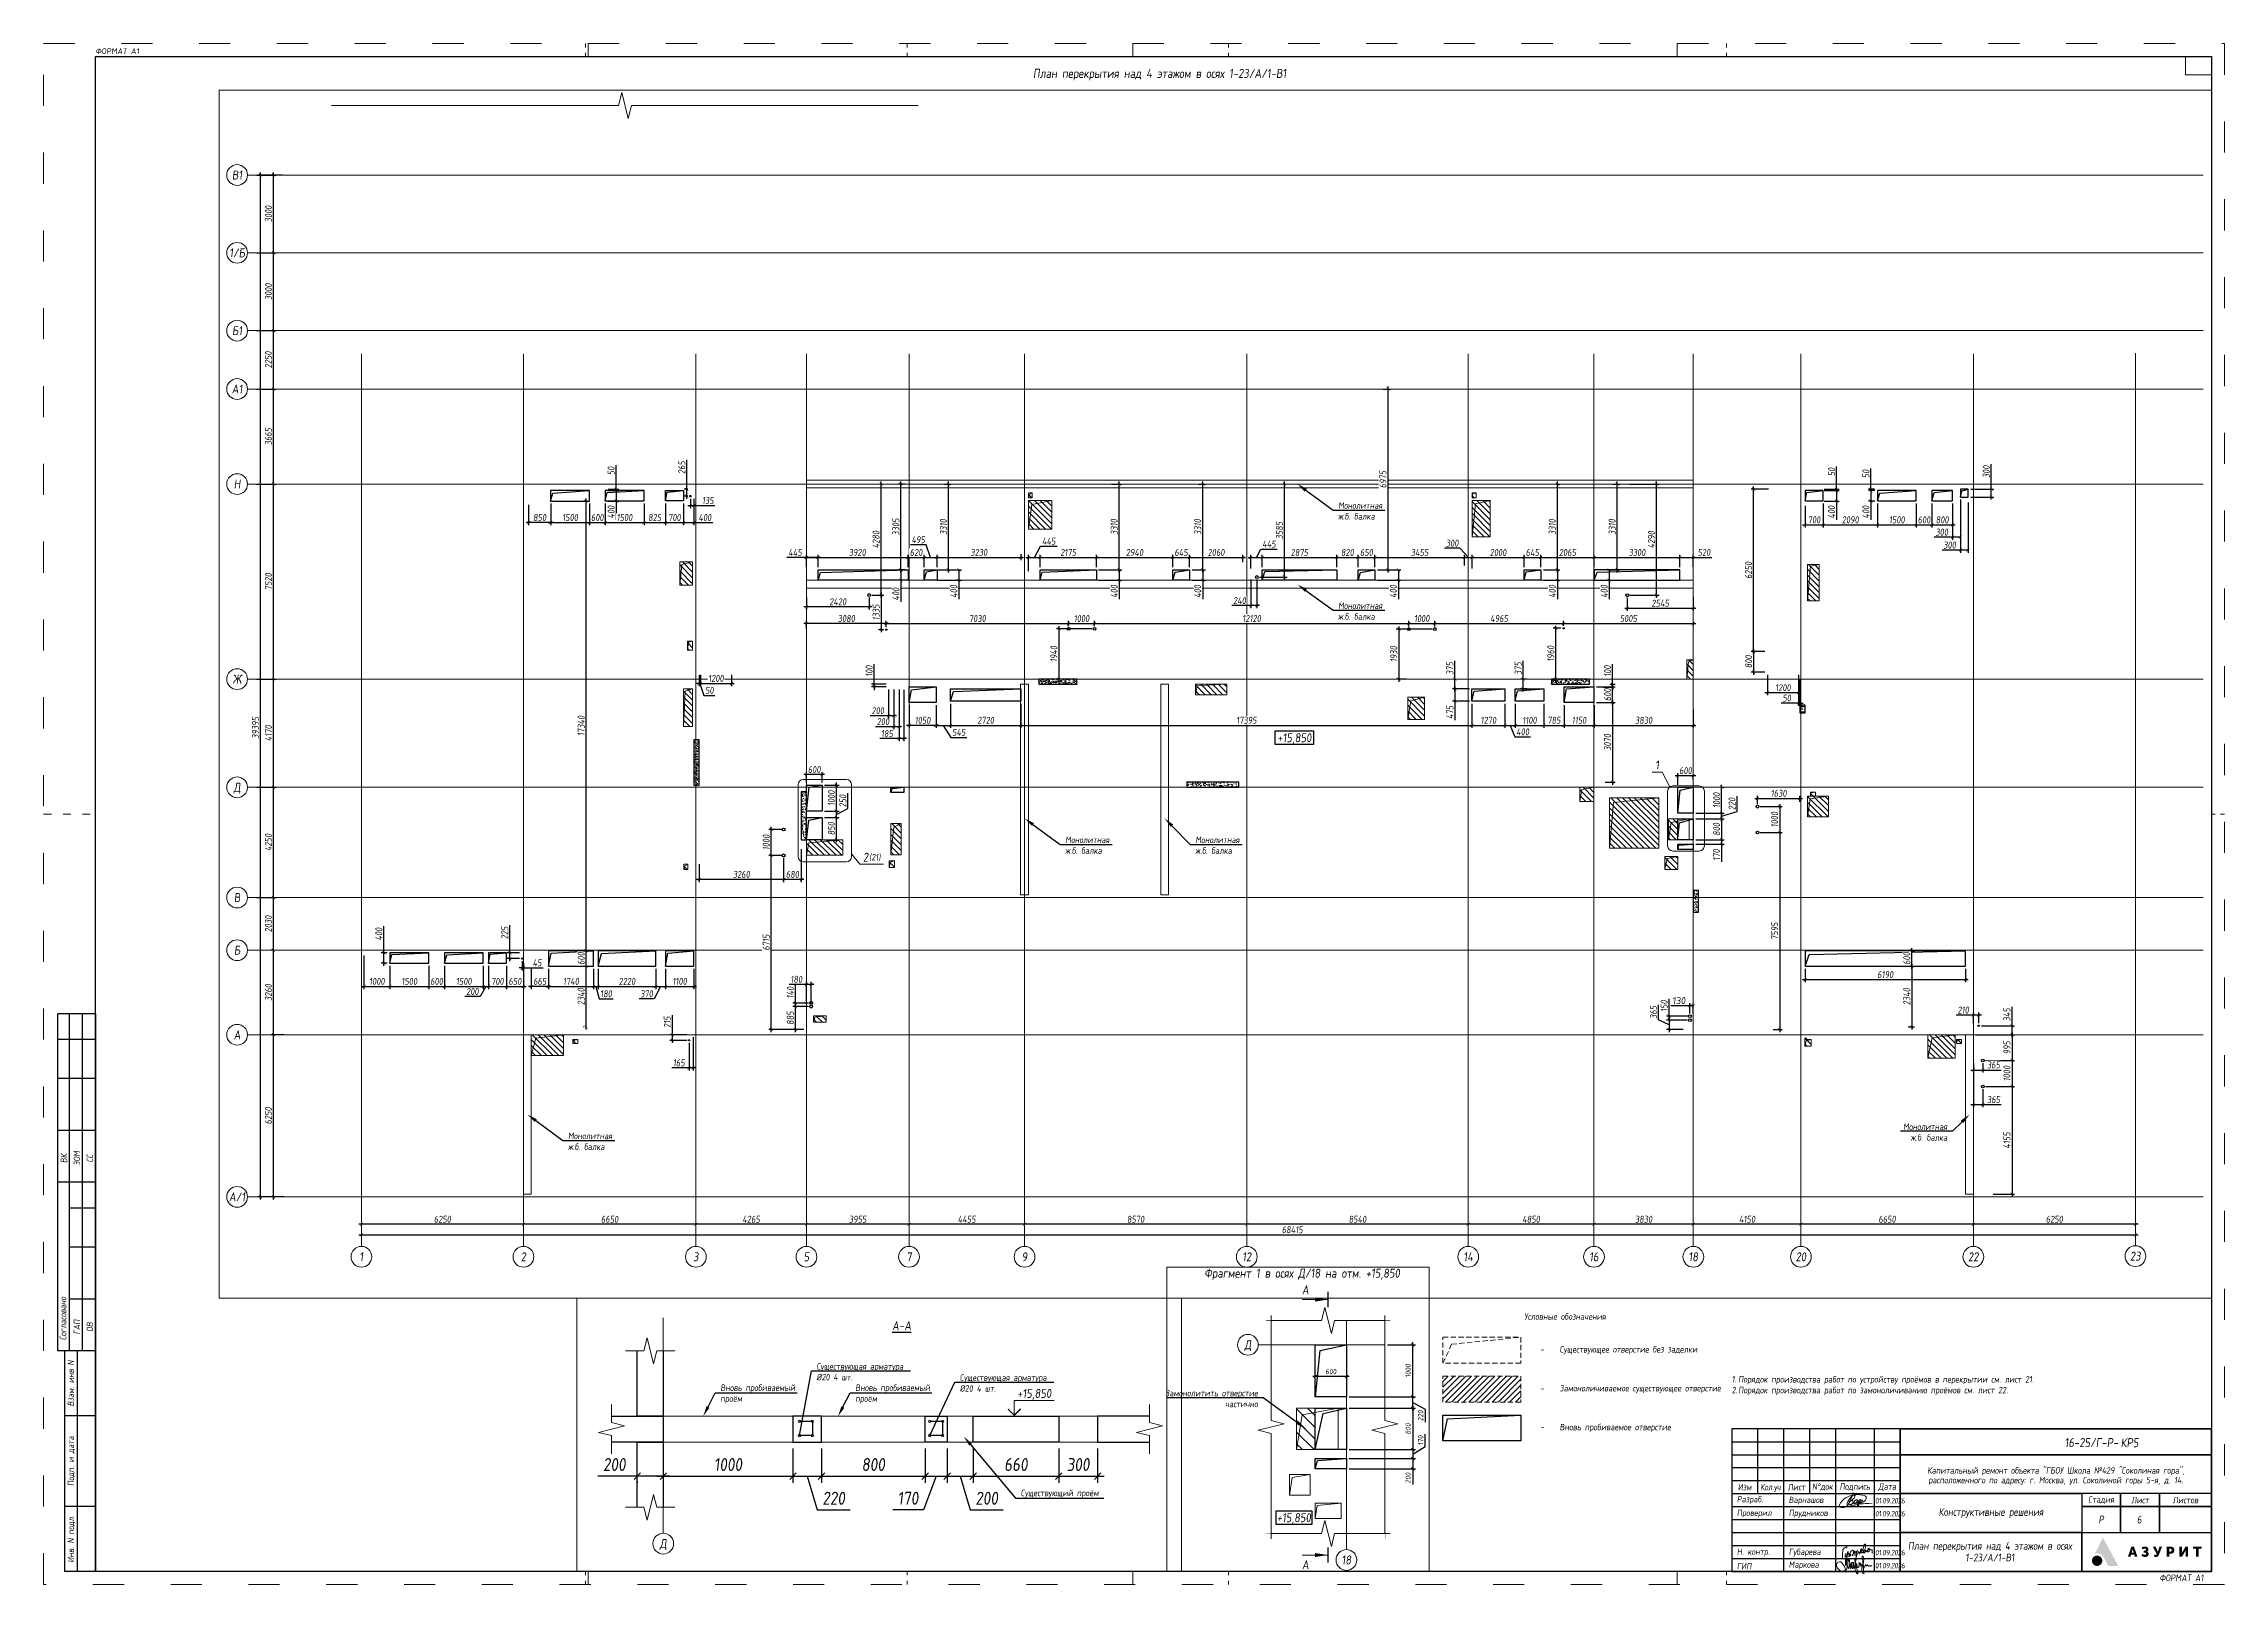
# Paper-space layout '20' of a CAD drawing. Header units: millimetres. Extents: x 0 to 841, y 0 to 594.
# The model-space entities are those that its viewports show. They can reach past a viewport. Long polylines and large blocks are cut down to what shows.
import ezdxf
from ezdxf import colors
from ezdxf.entities.mleader import LeaderData, LeaderLine
from ezdxf.enums import TextEntityAlignment as Align
from ezdxf.math import Vec2, Vec3

# ---------------------------------------------------------------- set-up
doc = ezdxf.new("R2010")
doc.units = ezdxf.units.MM
for name, pattern in [('ACAD_ISO03W100', [30, 12, -18]), ('ADSK_Штриховая_ш2 п1', [3, 2, -1]), ('осевая', [2, 1.25, -0.25, 0.25, -0.25])]:
    doc.linetypes.add(name, pattern=pattern)
doc.layers.get('0').update_dxf_attribs({"lineweight": 30})
doc.layers.get('Defpoints').update_dxf_attribs({"lineweight": 0})
for name, color, linetype, lineweight in [('_NPLT_SIGN', 5, 'Continuous', 9), ('_RAMKA', 7, 'Continuous', 30), ('_STAMP', 7, 'Continuous', 30), ('_TEXT', 7, 'Continuous', 30), ('АР_Перегородки газоблок_Штрих', 165, 'Continuous', 5), ('КР_БалкиЖБ', 7, 'ADSK_Штриховая_ш2 п1', 5), ('КР_Новые отверстия', 5, 'Continuous', 30), ('КР_Оси', 7, 'Continuous', 5), ('КР_Основная', 7, 'Continuous', 30), ('КР_Размеры отверстия', 7, 'Continuous', 5), ('КР_Сущ отверстия', 6, 'Continuous', 15), ('КР_Тонкая', 250, 'Continuous', 0)]:
    doc.layers.add(name, color=color, linetype=linetype, lineweight=lineweight)
doc.layers.add('АР_Закладка сущ.проема', color=7, linetype='Continuous', lineweight=30, true_color=0xc70000)
doc.styles.add('ISOCPEUR', font='isocpeur.ttf', dxfattribs={"width": 0.85, "oblique": 7})
doc.styles.add('ISOCUPER', font='isocpeur.ttf', dxfattribs={"width": 0.85, "oblique": 7})
doc.styles.add('SIMPLEX', font='simplex.shx', dxfattribs={"width": 0.85, "oblique": 7})
doc.dimstyles.new('R_100', dxfattribs={"dimtxt": 270, "dimasz": 120, "dimexe": 100, "dimexo": 100, "dimgap": 60, "dimtad": 1, "dimdec": 0, "dimrnd": 5, "dimzin": 0, "dimdsep": 46, "dimtxsty": 'ISOCPEUR', "dimblk": 'ARCHTICK', "dimcen": 0, "dimdle": 100, "dimclrd": 256, "dimclre": 256, "dimclrt": 256, "dimadec": 0, "dimazin": 0, "dimtfac": 2, "dimtdec": 0, "dimtmove": 0, "dimatfit": 3, "dimfxl": 1, "dimtvp": 3, "dimtfill": 1, "dimtolj": 1, "dimtzin": 0, "dimarcsym": 0})
doc.dimstyles.new('R_50', dxfattribs={"dimtxt": 100, "dimasz": 50, "dimexe": 50, "dimexo": 50, "dimgap": 40, "dimtad": 1, "dimdec": 0, "dimzin": 0, "dimdsep": 46, "dimtxsty": 'ISOCPEUR', "dimblk1": 'OBLIQUE', "dimblk2": 'OBLIQUE', "dimsah": 1, "dimcen": 0, "dimdle": 50, "dimclrd": 256, "dimclre": 256, "dimclrt": 256, "dimadec": 0, "dimazin": 0, "dimtfac": 2, "dimtdec": 0, "dimtmove": 0, "dimatfit": 3, "dimldrblk": 'CLOSEDBLANK', "dimfxl": 300, "dimtvp": 3, "dimtfill": 1, "dimtolj": 1, "dimtzin": 0, "dimarcsym": 0})
pattern_1 = [(50, (4e-07, 3e-08), (215.178055, -18.82564), [22.5, -247.5]), (355, (4e-07, 3e-08), (-41.6254, 225.65764), [18, -198]), (100.451444, (17.93, -1.57), (173.55265, 206.832), [19.12206, -210.34263]), (46.1842, (4e-07, 60), (320.1724, -49.65578), [33.75, -371.25]), (96.63564, (26.68, 55.86), (280.39858, 292.23558), [28.6831, -315.51413]), (351.18416, (4e-07, 60), (280.39858, 292.23558), [27, -297]), (21, (30, 45), (179.072116, -120.78567), [22.5, -247.5]), (326, (30, 45), (72.9946, 217.54501), [18, -198]), (71.451445, (44.92, 34.93), (252.06671, 96.75935), [19.12206, -210.34263]), (37.5, (4e-07, 3e-08), (3.647957, 99.868156), [0, -195.6, 0, -201, 0, -198.75]), (7.5, (4e-07, 3e-08), (78.92086, 118.323514), [0, -114.6, 0, -191.1, 0, -75.75]), (327.5, (-66.9, 3e-08), (160.146731, -6.766462), [0, -75, 0, -234, 0, -310.5]), (317.5, (-96.9, 3e-08), (174.95585, 30.031495), [0, -97.5, 0, -155.4, 0, -220.5])]

psp = doc.layouts.new('20')

# ---------------------------------------------------------------- texts
at = {"layer": '_TEXT', "style": 'ISOCPEUR'}
for s, insert, char_height, attachment_point in [('План перекрытия над 4 этажом в осях 1-23/А/1-В1', (430.41, 582.04), 3.5, 5), ('Условные обозначения', (586.75, 103.26), 2.5, 5), ('\\pxl1,t4;-^IСуществующее отверстие без заделки', (574.65, 90.29), 2.5, 4), ('\\pxl1,t4;-^IЗамоноличиваемое существующее отверстие', (574.65, 75.29), 2.5, 4), ('\\pxl1,t4;-^IВновь пробиваемое отверстие', (574.65, 60.29), 2.5, 4)]:
    psp.add_mtext(s, dxfattribs=dict(at, insert=insert, char_height=char_height, attachment_point=attachment_point))
at = {"layer": '_TEXT', "insert": (651.05, 80.31), "char_height": 2.5, "width": 176.5538, "attachment_point": 1, "style": 'ISOCPEUR'}
psp.add_mtext('\\pxi-3,l3,t1;1.^IПорядок производства работ по устройству проёмов в перекрытии см. лист 21.\\P2.^IПорядок производства работ по замоноличиванию проёмов см. лист 22.', dxfattribs=at)
at = {"layer": '_TEXT', "insert": (808.19, 24.96), "char_height": 3, "attachment_point": 5, "style": 'ISOCPEUR'}
psp.add_mtext_dynamic_manual_height_columns('6', width=13.3529, gutter_width=12.5, heights=[9.08], dxfattribs=at)
at = {"layer": '_TEXT', "color": 5, "insert": (750.58, 12.58), "char_height": 3, "attachment_point": 5, "line_spacing_factor": 0.9, "style": 'ISOCPEUR'}
psp.add_mtext_dynamic_manual_height_columns('{\\C256;План перекрытия над 4 этажом в осях 1-23/А/1-В1}', width=69.1586, gutter_width=0, heights=[14.57], dxfattribs=at)

msp = doc.modelspace()

# ---------------------------------------------------------------- texts
at = {"layer": '_TEXT', "attachment_point": 5, "style": 'ISOCPEUR'}
for s, insert, char_height in [('Фрагмент 1 в осях Д/18 на отм. +15,850', (380066.4, 272353.1), 175), ('{\\LА-А}', (387386.9, 271406.3), 70)]:
    msp.add_mtext(s, dxfattribs=dict(at, insert=insert, char_height=char_height))

# ---------------------------------------------------------------- blocks, each defined once
blk = doc.blocks.new('Логотип Азурит')
at = {"layer": '_STAMP', "linetype": 'Continuous', "true_color": 0x2a3756}
h = blk.add_hatch(color=159, dxfattribs=at)
h.dxf.hatch_style = 1
h.paths.add_polyline_path([(-39.4, 8.5), (-40.02, 9.65), (-40.61, 10.74), (-41.14, 11.7), (-41.62, 12.59), (-41.79, 12.89), (-41.86, 13.01), (-41.91, 12.94), (-41.99, 12.78), (-42.39, 11.96), (-42.77, 11.18), (-43.09, 10.5), (-43.47, 9.72), (-44.18, 8.26), (-44.5, 7.6), (-44.73, 7.14), (-44.85, 6.9), (-44.7, 6.93), (-44.51, 6.95), (-44.27, 6.97), (-44.09, 6.97), (-43.91, 6.96), (-43.74, 6.94), (-43.56, 6.91), (-43.39, 6.87), (-43.22, 6.81), (-43.05, 6.75), (-42.89, 6.68), (-42.73, 6.59), (-42.58, 6.5), (-42.43, 6.4), (-42.29, 6.29), (-42.15, 6.17), (-42.03, 6.04), (-41.91, 5.91), (-41.79, 5.77), (-41.72, 5.65), (-41.63, 5.5), (-41.3, 4.9), (-41.02, 4.39), (-40.57, 3.56), (-40.05, 2.59), (-39.78, 2.11), (-37.86, 2.11), (-36.5, 2.11), (-35.94, 2.12), (-36.48, 3.13), (-36.82, 3.75), (-37.16, 4.37), (-37.67, 5.33), (-38.2, 6.3), (-38.54, 6.93), (-38.87, 7.53)])
h = blk.add_hatch(color=159, dxfattribs=at)
h.dxf.hatch_style = 1
h.paths.add_polyline_path([(-29.3, 7.88), (-29.63, 8.84), (-29.86, 9.53), (-30.37, 9.54), (-30.87, 9.54), (-30.93, 9.38), (-31.26, 8.4), (-31.64, 7.27), (-31.97, 6.31), (-32.19, 5.64), (-32.05, 5.63), (-31.71, 5.62), (-31.23, 5.62), (-31.11, 6.03), (-30.99, 6.44), (-30.37, 6.44), (-29.75, 6.44), (-29.63, 6.03), (-29.52, 5.62), (-29.03, 5.62), (-28.54, 5.62), (-28.6, 5.8), (-28.93, 6.79)])
h.paths.add_polyline_path([(-30.77, 7.21), (-30.74, 7.31), (-30.56, 7.93), (-30.43, 8.43), (-30.39, 8.59), (-30.37, 8.65), (-30.35, 8.64), (-30.31, 8.45), (-30.22, 8.08), (-30.11, 7.66), (-30.01, 7.33), (-29.97, 7.21), (-30.37, 7.21)], flags=16)
h = blk.add_hatch(color=159, dxfattribs=at)
h.dxf.hatch_style = 1
h.paths.add_polyline_path([(-24.39, 7.35), (-24.47, 7.43), (-24.56, 7.5), (-24.66, 7.56), (-24.81, 7.65), (-24.74, 7.69), (-24.65, 7.75), (-24.55, 7.86), (-24.45, 7.97), (-24.38, 8.09), (-24.35, 8.18), (-24.32, 8.25), (-24.31, 8.34), (-24.3, 8.45), (-24.3, 8.65), (-24.31, 8.73), (-24.34, 8.82), (-24.41, 8.99), (-24.51, 9.14), (-24.63, 9.28), (-24.78, 9.39), (-24.95, 9.48), (-25.13, 9.55), (-25.34, 9.59), (-25.56, 9.6), (-25.74, 9.6), (-25.91, 9.58), (-26.08, 9.55), (-26.23, 9.51), (-26.39, 9.46), (-26.53, 9.39), (-26.67, 9.32), (-26.8, 9.23), (-26.9, 9.15), (-26.81, 8.98), (-26.64, 8.66), (-26.54, 8.5), (-26.51, 8.5), (-26.46, 8.54), (-26.35, 8.61), (-26.21, 8.67), (-26.07, 8.73), (-25.93, 8.77), (-25.82, 8.79), (-25.72, 8.79), (-25.62, 8.79), (-25.53, 8.76), (-25.46, 8.73), (-25.39, 8.68), (-25.34, 8.62), (-25.3, 8.55), (-25.26, 8.45), (-25.26, 8.36), (-25.27, 8.27), (-25.32, 8.18), (-25.36, 8.13), (-25.39, 8.08), (-25.44, 8.05), (-25.49, 8.02), (-25.63, 7.99), (-25.84, 7.98), (-26.1, 7.97), (-26.1, 7.6), (-26.1, 7.24), (-25.78, 7.23), (-25.54, 7.21), (-25.45, 7.2), (-25.38, 7.18), (-25.33, 7.15), (-25.28, 7.12), (-25.25, 7.08), (-25.21, 7.02), (-25.19, 6.96), (-25.17, 6.9), (-25.17, 6.76), (-25.18, 6.7), (-25.2, 6.64), (-25.23, 6.58), (-25.26, 6.53), (-25.31, 6.49), (-25.37, 6.45), (-25.44, 6.43), (-25.52, 6.41), (-25.69, 6.39), (-25.78, 6.39), (-25.87, 6.41), (-26, 6.45), (-26.16, 6.51), (-26.3, 6.6), (-26.43, 6.69), (-26.53, 6.76), (-26.77, 6.45), (-26.93, 6.26), (-26.97, 6.2), (-26.98, 6.15), (-26.97, 6.11), (-26.94, 6.07), (-26.82, 5.97), (-26.62, 5.84), (-26.41, 5.73), (-26.19, 5.65), (-25.97, 5.59), (-25.78, 5.57), (-25.53, 5.57), (-25.3, 5.58), (-25.12, 5.61), (-24.99, 5.65), (-24.87, 5.71), (-24.75, 5.78), (-24.64, 5.85), (-24.54, 5.94), (-24.45, 6.03), (-24.37, 6.13), (-24.31, 6.23), (-24.25, 6.37), (-24.21, 6.51), (-24.2, 6.66), (-24.2, 6.82), (-24.21, 6.94), (-24.24, 7.06), (-24.28, 7.16), (-24.33, 7.26)])
h = blk.add_hatch(color=159, dxfattribs=at)
h.dxf.hatch_style = 1
h.paths.add_polyline_path([(-19.61, 8.04), (-19.36, 8.68), (-19.14, 9.22), (-19.03, 9.53), (-19.17, 9.54), (-19.52, 9.54), (-20.02, 9.54), (-20.05, 9.44), (-20.31, 8.65), (-20.59, 7.81), (-20.63, 7.68), (-20.66, 7.62), (-20.67, 7.61), (-20.7, 7.67), (-20.82, 7.97), (-21.01, 8.4), (-21.34, 9.1), (-21.54, 9.54), (-22.06, 9.54), (-22.58, 9.54), (-22.4, 9.17), (-21.88, 8.17), (-21.32, 7.06), (-21.11, 6.63), (-21.09, 6.56), (-21.1, 6.52), (-21.15, 6.45), (-21.21, 6.41), (-21.28, 6.38), (-21.37, 6.37), (-21.45, 6.37), (-21.55, 6.39), (-21.64, 6.43), (-21.74, 6.49), (-21.82, 6.53), (-21.86, 6.49), (-21.92, 6.39), (-22.11, 6.05), (-22.23, 5.85), (-22.18, 5.81), (-22.08, 5.75), (-21.95, 5.69), (-21.81, 5.63), (-21.69, 5.59), (-21.51, 5.57), (-21.31, 5.57), (-21.12, 5.59), (-20.97, 5.62), (-20.88, 5.66), (-20.79, 5.71), (-20.71, 5.77), (-20.63, 5.84), (-20.56, 5.93), (-20.48, 6.02), (-20.35, 6.23), (-20.28, 6.35), (-20.21, 6.51), (-19.92, 7.25)])
h = blk.add_hatch(color=159, dxfattribs=at)
h.dxf.hatch_style = 1
h.paths.add_polyline_path([(-14.46, 7.53), (-14.41, 7.64), (-14.37, 7.74), (-14.33, 7.96), (-14.31, 8.19), (-14.32, 8.41), (-14.37, 8.63), (-14.45, 8.83), (-14.5, 8.93), (-14.55, 9.02), (-14.62, 9.1), (-14.69, 9.18), (-14.81, 9.29), (-14.92, 9.37), (-15.06, 9.43), (-15.21, 9.49), (-15.33, 9.52), (-15.49, 9.53), (-16.3, 9.54), (-17.21, 9.54), (-17.21, 7.58), (-17.21, 5.62), (-16.73, 5.62), (-16.25, 5.62), (-16.25, 6.23), (-16.25, 6.83), (-15.87, 6.83), (-15.58, 6.84), (-15.35, 6.86), (-15.17, 6.91), (-14.99, 6.98), (-14.83, 7.08), (-14.69, 7.2), (-14.56, 7.36)])
h.paths.add_polyline_path([(-15.6, 7.68), (-15.67, 7.66), (-15.95, 7.66), (-16.25, 7.66), (-16.25, 8.2), (-16.25, 8.74), (-15.93, 8.73), (-15.64, 8.72), (-15.57, 8.7), (-15.51, 8.67), (-15.42, 8.6), (-15.35, 8.51), (-15.32, 8.45), (-15.3, 8.39), (-15.29, 8.19), (-15.29, 8.07), (-15.3, 8), (-15.32, 7.94), (-15.35, 7.88), (-15.39, 7.82), (-15.43, 7.78), (-15.53, 7.71)], flags=16)
h = blk.add_hatch(color=159, dxfattribs=at)
h.dxf.hatch_style = 1
h.paths.add_polyline_path([(-10.09, 7.82), (-9.98, 8.03), (-9.94, 8.12), (-9.95, 7.93), (-9.96, 7.49), (-9.97, 6.69), (-9.97, 5.62), (-9.5, 5.62), (-9.04, 5.62), (-9.04, 7.58), (-9.04, 9.54), (-9.51, 9.54), (-9.99, 9.54), (-10.36, 8.91), (-10.84, 8.1), (-11.03, 7.78), (-11.26, 7.34), (-11.37, 7.13), (-11.42, 7.05), (-11.41, 7.31), (-11.39, 7.78), (-11.39, 8.55), (-11.39, 9.54), (-11.86, 9.54), (-12.34, 9.54), (-12.34, 7.58), (-12.34, 5.62), (-11.86, 5.62), (-11.37, 5.62), (-11.18, 5.95), (-10.61, 6.89), (-10.31, 7.42)])
h = blk.add_hatch(color=159, dxfattribs=at)
h.dxf.hatch_style = 1
h.paths.add_polyline_path([(-3.74, 9.14), (-3.74, 9.54), (-5.42, 9.54), (-7.09, 9.54), (-7.09, 9.14), (-7.09, 8.74), (-6.5, 8.74), (-5.9, 8.74), (-5.9, 7.18), (-5.9, 5.62), (-5.43, 5.62), (-4.95, 5.62), (-4.95, 7.18), (-4.95, 8.74), (-4.35, 8.74), (-3.74, 8.74)])
at = {"layer": '_STAMP', "linetype": 'Continuous', "true_color": 0x1447b7}
h = blk.add_hatch(color=162, dxfattribs=at)
h.dxf.hatch_style = 1
h.paths.add_polyline_path([(-42.09, 4.22), (-42.11, 4.4), (-42.15, 4.58), (-42.2, 4.76), (-42.27, 4.93), (-42.35, 5.1), (-42.45, 5.26), (-42.57, 5.41), (-42.7, 5.55), (-42.8, 5.64), (-42.91, 5.72), (-43.14, 5.86), (-43.38, 5.97), (-43.63, 6.05), (-43.89, 6.09), (-44.15, 6.1), (-44.42, 6.07), (-44.55, 6.04), (-44.68, 6.01), (-44.87, 5.94), (-45.05, 5.85), (-45.22, 5.74), (-45.37, 5.62), (-45.51, 5.49), (-45.63, 5.35), (-45.75, 5.19), (-45.84, 5.03), (-45.92, 4.85), (-45.98, 4.67), (-46.03, 4.49), (-46.06, 4.29), (-46.07, 4.1), (-46.05, 3.9), (-46.02, 3.7), (-45.97, 3.51), (-45.92, 3.37), (-45.87, 3.24), (-45.8, 3.11), (-45.72, 2.99), (-45.64, 2.88), (-45.54, 2.77), (-45.44, 2.67), (-45.33, 2.57), (-45.22, 2.49), (-45.1, 2.41), (-44.98, 2.34), (-44.85, 2.28), (-44.72, 2.22), (-44.58, 2.18), (-44.44, 2.15), (-44.3, 2.13), (-44.05, 2.12), (-43.8, 2.14), (-43.57, 2.19), (-43.34, 2.26), (-43.12, 2.37), (-42.92, 2.5), (-42.73, 2.65), (-42.56, 2.83), (-42.44, 2.99), (-42.34, 3.15), (-42.26, 3.32), (-42.19, 3.49), (-42.14, 3.67), (-42.11, 3.85), (-42.09, 4.03)])
blk = doc.blocks.new('_Azurit_Stamp')
at = {"layer": '_NPLT_SIGN'}
for points, knots in [([(-135.62, 26.32), (-135.39, 26.34), (-134.29, 26.7), (-133.23, 27.53), (-133.15, 28.05), (-132.93, 29.17), (-136.73, 29.8), (-138.89, 29.27), (-141.37, 28.37), (-142.8, 26.83), (-143.43, 25.69), (-143.77, 24.83), (-142.52, 24.49), (-140.48, 24.9), (-137.71, 25.59), (-134.61, 26.27), (-130.77, 26.07)], [0, 0, 0, 0, 0.00299112, 0.00630591, 0.00960495, 0.01564427, 0.0235417, 0.03307061, 0.04068731, 0.0472924, 0.052033, 0.05589459, 0.06060815, 0.06742814, 0.07629614, 0.08709949, 0.08709949, 0.08709949, 0.08709949]), ([(-138.54, 29.73), (-138.23, 30.29), (-138.17, 30.35), (-138.13, 30.35), (-138.13, 30.28), (-138.93, 28.09), (-140.15, 25.52), (-140.39, 25.35), (-140.48, 25.35), (-140.59, 26.12), (-140.3, 26.92), (-139.24, 28.44), (-138.32, 29.25), (-137.92, 29.41), (-137.51, 29.3), (-137.35, 28.84), (-137.93, 28.05), (-139.09, 27.12), (-139.52, 26.89), (-139.64, 26.84), (-139.64, 26.87), (-139.59, 26.92), (-138.96, 27.35), (-138.41, 27.4), (-138.16, 26.91), (-138.23, 26.73), (-138.23, 26.26), (-138.84, 25.79), (-139.34, 25.64), (-139.56, 25.64), (-139.65, 25.64), (-139.65, 25.69), (-139.46, 25.78), (-138.59, 26.13), (-138.21, 26.26), (-137.78, 26.59), (-137.49, 27.32), (-137.1, 27.59), (-136.7, 27.62), (-136.61, 27.38), (-136.65, 26.97), (-136.8, 26.68), (-137.14, 26.23), (-137.49, 26.08), (-137.79, 26.05), (-137.85, 26.42), (-137.68, 26.85)], [0, 0, 0, 0, 0.00084043, 0.00104969, 0.00371864, 0.00945796, 0.01543448, 0.01897204, 0.0202508, 0.02213745, 0.025948, 0.03024455, 0.03408673, 0.03636794, 0.03784103, 0.03991667, 0.0431516, 0.0463861, 0.04869202, 0.04940408, 0.04966041, 0.05061238, 0.05212417, 0.05416473, 0.05557826, 0.05690551, 0.05846862, 0.06038446, 0.06203112, 0.06293682, 0.06333319, 0.06371317, 0.06502521, 0.06671651, 0.06877673, 0.07066608, 0.07263578, 0.07445661, 0.07568926, 0.07685654, 0.07793779, 0.07936629, 0.08076287, 0.08213479, 0.0832984, 0.08454928, 0.08454928, 0.08454928, 0.08454928]), ([(-136.29, 27.59), (-136.57, 27.2), (-136.75, 26.81), (-136.98, 26.46), (-136.81, 26.29), (-136.61, 26.3), (-136.19, 26.83), (-136.03, 27.05), (-135.71, 27.59), (-135.34, 27.7), (-135.25, 27.61), (-135.27, 27.34), (-135.62, 26.63), (-136.06, 25.44)], [0, 0, 0, 0, 0.0014448, 0.00263215, 0.00357107, 0.00479361, 0.00604223, 0.00776758, 0.00916622, 0.01041376, 0.01126103, 0.01255992, 0.01510728, 0.01510728, 0.01510728, 0.01510728]), ([(-136.06, 25.44), (-136.5, 24.84), (-137.04, 24.75), (-135.67, 27.04), (-134.99, 27.51), (-134.48, 27.51), (-134.72, 26.64), (-135.62, 26.32)], [0, 0, 0, 0, 0.0043322, 0.00875939, 0.01314743, 0.01560478, 0.01819439, 0.01819439, 0.01819439, 0.01819439]), ([(-142.35, 4.76), (-142.31, 6.1), (-142.19, 7.03), (-142.19, 8.02), (-142.19, 8.4), (-142.12, 8.47), (-141.13, 9.36), (-140.83, 9.44), (-140.71, 9.44), (-140.63, 9.36), (-140.63, 9.01)], [0, 0, 0, 0, 0.0035831, 0.00610071, 0.00770703, 0.00968285, 0.01159584, 0.01352143, 0.01412232, 0.01475797, 0.01475797, 0.01475797, 0.01475797]), ([(-138.29, 6.9), (-137.7, 7.13), (-137.2, 7.42), (-136.65, 7.8), (-136.5, 7.89), (-136.43, 7.99), (-136.45, 8.09), (-136.53, 8.06), (-136.81, 7.56), (-136.92, 7.19), (-137.02, 6.21), (-136.96, 5.01), (-136.96, 4.54), (-136.96, 4.29), (-137.07, 4.29), (-137.17, 4.39), (-137.17, 5.01), (-136.58, 6.81), (-136.14, 7.49), (-135.95, 7.64), (-135.91, 7.6), (-135.87, 7.46), (-135.87, 7.04), (-135.86, 6.83), (-135.81, 6.8), (-135.72, 6.85), (-135.13, 7.43), (-134.82, 8.04), (-134.75, 8.35), (-134.79, 8.59), (-134.91, 8.68), (-135.18, 8.5), (-135.29, 8.15), (-135.32, 7.59), (-135.14, 7.18), (-134.94, 7.11), (-134.63, 7.23), (-134.2, 7.66), (-133.63, 8.5), (-133.21, 9.61), (-133.37, 10.44), (-133.51, 10.51), (-133.58, 10.52), (-133.69, 10.49), (-133.9, 10.21), (-134.27, 9.2), (-134.44, 8.13), (-134.29, 7.34), (-134.09, 7.06), (-133.93, 7.06), (-133.38, 7.51), (-133.38, 7.96), (-133.47, 8.19), (-133.73, 8.2), (-133.87, 8.1), (-133.99, 7.85), (-134.05, 7.56), (-133.97, 7.39), (-133.86, 7.32), (-133.52, 7.37), (-132.77, 8.02), (-132.58, 8.25), (-132.44, 8.71), (-132.12, 8.89), (-131.73, 8.83), (-131.7, 8.24), (-132, 7.75), (-132.51, 7.42), (-132.67, 7.93), (-132.57, 8.38), (-132.52, 8.5), (-132.49, 8.32), (-132.37, 8.27), (-131.67, 8.31), (-131.16, 8.31), (-130.82, 8.28), (-130.82, 7.88), (-130.82, 7.62), (-130.87, 7.36), (-130.86, 7.16), (-130.76, 6.99)], [0, 0, 0, 0, 0.002061, 0.0036154, 0.0046696, 0.0050974, 0.0054418, 0.0062669, 0.0074082, 0.0095322, 0.012344, 0.0152477, 0.0173466, 0.0182547, 0.0187982, 0.0197454, 0.0226428, 0.0262833, 0.0295057, 0.0307223, 0.0311997, 0.0318816, 0.0327288, 0.0334831, 0.0338833, 0.0349628, 0.0367236, 0.0387232, 0.0400853, 0.0408698, 0.0416582, 0.0425762, 0.0439393, 0.0454368, 0.046769, 0.0478604, 0.0491315, 0.0512693, 0.0543417, 0.0576748, 0.0600731, 0.0612526, 0.0616232, 0.0622122, 0.0638923, 0.0666299, 0.069869, 0.0723061, 0.0737444, 0.0750704, 0.0765109, 0.078042, 0.0790802, 0.0798296, 0.0806092, 0.081431, 0.0822644, 0.0829363, 0.0836607, 0.0852585, 0.0870435, 0.0889793, 0.0902316, 0.0915967, 0.0930789, 0.0947907, 0.0967323, 0.0986141, 0.1003735, 0.1016008, 0.1024329, 0.1028978, 0.1039958, 0.1054643, 0.107171, 0.1085436, 0.10964, 0.1106443, 0.1114336, 0.1121611, 0.1121611, 0.1121611, 0.1121611]), ([(-141.15, 0.69), (-141.49, 2.09), (-142.47, 3.47), (-143.24, 3.85), (-144.27, 3.45), (-144.71, 2.44), (-144.21, 1.25), (-143.23, 0.16), (-141.92, 0), (-140.56, 0.76), (-140.41, 1.86), (-140.44, 3.76), (-140.44, 4.84)], [0, 0, 0, 0, 0.00435621, 0.00834068, 0.01168595, 0.01550962, 0.01972632, 0.02417924, 0.0289255, 0.03328241, 0.03828155, 0.04275783, 0.04275783, 0.04275783, 0.04275783]), ([(-141.15, 6.87), (-141.29, 6.45), (-141.29, 6.01), (-141.24, 5.59), (-141.12, 5.54), (-140.93, 5.67), (-140.46, 6.31), (-140.2, 6.99), (-140.1, 7.47), (-140.11, 7.7), (-140.17, 7.71), (-140.25, 7.67), (-140.63, 6.81), (-140.74, 5.65), (-140.74, 4.47), (-140.61, 3.49), (-140.61, 2.84), (-140.8, 2.44), (-140.95, 2.4), (-141.06, 2.4), (-141.2, 2.72), (-141.14, 3.85), (-140.91, 4.66), (-140.3, 6.17), (-139.96, 6.89), (-139.83, 7.02), (-139.71, 6.9), (-139.67, 6.45), (-139.62, 6.14), (-139.52, 5.95), (-139.34, 5.95), (-139.23, 6.03), (-139.11, 6.2), (-139.01, 6.47), (-139.12, 6.63), (-139.33, 6.52), (-139.44, 6.32), (-139.68, 5.86), (-139.72, 5.68), (-139.76, 5.59), (-139.78, 5.63), (-139.76, 5.78), (-139.38, 7.19), (-139.01, 7.73), (-138.57, 8.11), (-138.35, 8.19), (-138.17, 8.15), (-138.11, 7.96), (-138.02, 7.23), (-138.14, 6.91), (-138.34, 6.08), (-138.39, 6.03), (-138.44, 6.08), (-138.28, 6.61), (-137.93, 7.39), (-137.7, 7.76), (-137.48, 7.97), (-137.44, 7.86), (-137.5, 6.81), (-137.5, 6.25), (-137.53, 6.08)], [0, 0, 0, 0, 0.00141903, 0.00251453, 0.00337203, 0.00464653, 0.00656525, 0.00877126, 0.01035522, 0.01120876, 0.01162334, 0.0128081, 0.0152087, 0.01880295, 0.02245602, 0.02553595, 0.02780375, 0.02915839, 0.02992211, 0.0305915, 0.03233411, 0.03487331, 0.03881069, 0.04238535, 0.04524248, 0.04650068, 0.0473813, 0.04840926, 0.04948548, 0.0502589, 0.05082659, 0.051391, 0.05208083, 0.05284209, 0.05363298, 0.05434785, 0.05541659, 0.0564329, 0.05731609, 0.05768512, 0.05801426, 0.05982684, 0.06230422, 0.06525775, 0.06687307, 0.06797065, 0.06863967, 0.06985615, 0.07125576, 0.07337441, 0.07476414, 0.07584655, 0.07660409, 0.07822482, 0.08024043, 0.08198553, 0.08292431, 0.08454256, 0.08644351, 0.08840011, 0.08840011, 0.08840011, 0.08840011]), ([(-140.2, 4.31), (-140.29, 4.83), (-140.54, 5.14), (-140.86, 5.19), (-141.1, 5.03), (-141.14, 4.31), (-140.54, 2.46), (-140.01, 1.28), (-139.93, 1.16), (-139.86, 1.17), (-139.77, 1.6), (-139.61, 3.06), (-139.61, 4.31), (-139.65, 4.8), (-139.77, 4.87), (-139.88, 4.87), (-139.95, 4.75), (-139.85, 3.64), (-139.52, 1.92), (-139.22, 1.11), (-139.1, 1.11), (-139.03, 1.18), (-138.66, 2.48), (-138.66, 2.92), (-138.73, 3.05), (-138.93, 3.05), (-139.14, 2.97), (-139.29, 2.75), (-139.26, 2.15), (-139.01, 1.8), (-138.74, 1.64), (-138.54, 1.3), (-138.18, 1.1), (-138.02, 1.14), (-137.8, 2.51), (-137.86, 3.11), (-138.16, 3.48), (-138.67, 3.51), (-138.99, 3.24), (-139.09, 2.76), (-138.95, 2.09), (-138.69, 1.69), (-138.47, 1.67), (-138.05, 1.98), (-137.95, 2.23), (-137.97, 2.77), (-138.07, 2.97), (-138.12, 3.01), (-138.14, 2.99), (-138.15, 2.9), (-138.09, 1.83), (-137.8, 1.41), (-137.56, 1.21), (-137.36, 1.27), (-137.03, 1.91), (-137.03, 2.57), (-137.27, 3.71), (-137.48, 4.43), (-137.53, 4.59), (-137.57, 4.61), (-137.59, 4.59), (-137.47, 3.81), (-136.86, 1.2), (-136.46, 0.08), (-136.28, -0.81), (-136.32, -0.94), (-136.42, -0.94), (-136.59, -0.91), (-137.13, -0.22), (-137.4, 0.67), (-137.54, 2), (-137.4, 2.73), (-137.04, 2.99), (-136.77, 2.95), (-136.73, 2.8), (-136.73, 2.45), (-136.59, 1.88), (-136.33, 1.53), (-136.19, 1.53), (-136.04, 1.58), (-135.99, 1.8), (-135.92, 2.21), (-135.85, 2.9), (-135.9, 3.2), (-135.92, 3.45), (-135.88, 3.5), (-135.79, 3.45), (-135.52, 2.77), (-135.34, 2.21), (-135.31, 2), (-135.33, 1.98), (-135.38, 2.03), (-135.49, 2.37), (-135.56, 2.62), (-135.49, 3.14), (-135.42, 3.21), (-135.28, 3.11), (-135.04, 2.61), (-134.86, 2.18), (-134.64, 2.16), (-134.4, 2.53), (-134.18, 3.41), (-134.02, 4.41), (-134.13, 5.33), (-134.32, 5.76), (-134.47, 5.88), (-134.6, 5.84), (-134.7, 5.63), (-134.57, 4.86), (-134.47, 4.09), (-134.26, 2.54), (-134.12, 1.29), (-134.12, 0.46), (-134.08, -0.14), (-133.99, -0.54), (-133.96, -0.89), (-134.09, -0.99), (-134.32, -0.95), (-134.62, -0.64), (-134.84, 1.08), (-134.89, 2.07), (-134.83, 2.63), (-134.67, 2.68), (-134.38, 2.47), (-134.26, 2.08), (-134.26, 1.86), (-134.26, 1.44), (-134.04, 1.25), (-133.8, 1.49), (-133.51, 2.34), (-133.42, 2.53), (-133.34, 2.55), (-133.23, 2.44), (-133.2, 2.13), (-133.13, 2.09), (-133, 2.17), (-132.87, 2.38), (-132.72, 2.52), (-132.57, 2.43), (-132.52, 2.24), (-132.35, 2.06), (-132.19, 2.06), (-132.08, 2.13), (-131.85, 2.2), (-131.59, 2.17), (-131.51, 2.08), (-131.29, 2.06), (-131.1, 2.11), (-130.9, 2.23)], [0, 0, 0, 0, 0.0013642, 0.0024716, 0.0039271, 0.0071604, 0.0114923, 0.0151992, 0.0168552, 0.017577, 0.0197425, 0.0231954, 0.0267048, 0.0287659, 0.0295817, 0.0300123, 0.031498, 0.0347832, 0.0388614, 0.0418614, 0.0430502, 0.0447716, 0.0468358, 0.0489595, 0.0498178, 0.0504412, 0.0511968, 0.0523995, 0.0538233, 0.0552935, 0.0565438, 0.0577717, 0.0588373, 0.0609859, 0.0633503, 0.0660541, 0.0677903, 0.0693288, 0.0708886, 0.0726354, 0.0744423, 0.0759439, 0.0772831, 0.0783918, 0.0798486, 0.0809736, 0.0818741, 0.0822252, 0.0824312, 0.0837412, 0.0855667, 0.0876358, 0.0887665, 0.0901391, 0.0918825, 0.0946733, 0.0974863, 0.0997671, 0.1008166, 0.101087, 0.1020353, 0.1058616, 0.110959, 0.1161878, 0.1186349, 0.1198924, 0.1203364, 0.1215942, 0.123759, 0.1272016, 0.1305016, 0.133259, 0.1348584, 0.1358061, 0.1366498, 0.1378419, 0.1393454, 0.1406226, 0.1414171, 0.1419862, 0.1428554, 0.1443162, 0.1458558, 0.147224, 0.1479078, 0.1483694, 0.1493507, 0.1509007, 0.1525761, 0.1534842, 0.1538318, 0.1543395, 0.1550943, 0.1563412, 0.1572985, 0.1581547, 0.1590571, 0.160364, 0.1617296, 0.1629626, 0.1646785, 0.1672603, 0.1703712, 0.1730004, 0.1747326, 0.175603, 0.1762204, 0.1774892, 0.1794496, 0.1828662, 0.186801, 0.1907892, 0.1937227, 0.1957314, 0.1972287, 0.1982494, 0.1990669, 0.1999687, 0.2025853, 0.2060361, 0.2096286, 0.2115128, 0.2127044, 0.213734, 0.2148092, 0.2159556, 0.216966, 0.2181091, 0.2197772, 0.2213504, 0.222648, 0.2231309, 0.2237283, 0.2243257, 0.2249206, 0.2254421, 0.2261004, 0.22678, 0.2274149, 0.2280973, 0.2287697, 0.2293729, 0.2299582, 0.230652, 0.2313279, 0.2319846, 0.2325681, 0.2332749, 0.2332749, 0.2332749, 0.2332749])]:
    blk.add_open_spline(points, degree=3, knots=knots, dxfattribs=at)
at = {"layer": '_STAMP'}
for p, q in [((-175, 55), (-175, 30)), ((-165, 55), (-165, 0)), ((-155, 55), (-155, 30)), ((-145, 55), (-145, 0)), ((-130, 55), (-130, 0)), ((-120, 55), (-120, 0)), ((-185, 50), (-120, 50)), ((-185, 45), (-120, 45)), ((-185, 40), (-120, 40)), ((-185, 35), (-120, 35)), ((-185, 30), (-120, 30)), ((-185, 25), (-120, 25)), ((-185, 20), (-120, 20)), ((-185, 15), (-120, 15)), ((-185, 10), (-120, 10)), ((-185, 5), (-120, 5))]:
    blk.add_line(p, q, dxfattribs=at)
for points in [[(-185, 0), (0, 0), (0, 55), (-185, 55)], [(-120, 55), (0, 55), (0, 45), (-120, 45)], [(-120, 45), (0, 45), (0, 30), (-120, 30)], [(-120, 30), (-50, 30), (-50, 15), (-120, 15)], [(-50, 25), (-35, 25), (-35, 30), (-50, 30)], [(-35, 25), (-20, 25), (-20, 30), (-35, 30)], [(-20, 25), (0, 25), (0, 30), (-20, 30)], [(-50, 15), (-35, 15), (-35, 25), (-50, 25)], [(-35, 15), (-20, 15), (-20, 25), (-35, 25)], [(-20, 15), (0, 15), (0, 25), (-20, 25)], [(-120, 15), (-50, 15), (-50, 0), (-120, 0)], [(-50, 15), (0, 15), (0, 0), (-50, 0)], [(-50, 15), (0, 15), (0, 0), (-50, 0)]]:
    blk.add_lwpolyline(points, close=True, dxfattribs=at)
at = {"linetype": 'Continuous'}
blk.add_blockref('Логотип Азурит', (0, 0), dxfattribs=at)
blk.add_blockref('Логотип Азурит', (0, 0), dxfattribs=at)
at = {"layer": '_TEXT', "style": 'ISOCPEUR', "oblique": 7, "width": 0.85}
blk.add_text('КР5', height=3.5, dxfattribs=at).set_placement((-35, 49.62), align=Align.MIDDLE_LEFT)
at = {"layer": '_TEXT', "line_spacing_factor": 0.9, "style": 'ISOCPEUR'}
for s, width, heights, insert, char_height, attachment_point in [('16-25/Г-Р-', 69.1586, [9.61], (-35.88, 49.66), 3.5, 6), ('\\pxqc;Капитальный ремонт объекта "ГБОУ Школа №429 "Соколиная гора",\\Pрасположенного по адресу: г. Москва, ул. Соколиной горы 5-я, д. 14.', 120, [14.01], (-60, 36.73), 2.5, 5), ('Конструктивные решения', 69.1586, [14.57], (-85, 22.5), 3, 5)]:
    blk.add_mtext_dynamic_manual_height_columns(s, width=width, gutter_width=0, heights=heights, dxfattribs=dict(at, insert=insert, char_height=char_height, attachment_point=attachment_point))
at = {"layer": '_TEXT', "style": 'ISOCPEUR'}
for s, width, heights, insert, char_height, attachment_point in [('Изм', 10, [0], (-180, 32.5), 2.5, 5), ('{\\W0.7;Кол.уч}', 10, [0], (-170, 32.17), 2.5, 5), ('Лист', 10, [0], (-160, 32.5), 2.5, 5), ('N%%Dдок', 10, [0], (-150, 32.5), 2.5, 5), ('Подпись', 10, [0], (-137.5, 32.5), 2.5, 5), ('Дата', 10, [0], (-125, 32.5), 2.5, 5), ('Разраб.', 20, [0], (-183, 27.5), 2.4, 4), ('Варнашов', 19.0361, [0], (-163, 27.23), 2.4, 4), ('{\\W0.82;\\T0.92;01.09.2026}', 7.4894, [0], (-129.7, 27.23), 2.1, 4), ('Стадия', 15, [0], (-42.5, 27.5), 2.5, 5), ('Лист', 15, [0], (-27.5, 27.5), 2.5, 5), ('Листов', 15, [0], (-10, 27.5), 2.5, 5), ('Проверил', 20, [0], (-183, 22.27), 2.4, 4), ('Прудников', 19.0361, [0], (-163, 22.23), 2.4, 4), ('{\\W0.82;\\T0.92;01.09.2026}', 7.4894, [0], (-129.7, 22.23), 2.1, 4), ('Р', 13.3529, [9.08], (-42.5, 20), 3, 5), ('Н. контр.', 20, [0], (-183, 7.27), 2.4, 4), ('Губарева', 19.0361, [0], (-163, 7.23), 2.4, 4), ('ГИП', 20, [0], (-183, 2.04), 2.4, 4), ('Маркова', 19.0361, [0], (-163, 2.29), 2.4, 4), ('{\\W0.82;\\T0.92;01.09.2026}', 7.4894, [0], (-129.7, 7.23), 2.1, 4), ('{\\W0.82;\\T0.92;01.09.2026}', 7.4894, [0], (-129.7, 2.23), 2.1, 4)]:
    blk.add_mtext_dynamic_manual_height_columns(s, width=width, gutter_width=12.5, heights=heights, dxfattribs=dict(at, insert=insert, char_height=char_height, attachment_point=attachment_point))
blk = doc.blocks.new('_DOP_POLE')
at = {"layer": '_STAMP'}
for p, q in [((-14.5, 150), (-14.5, 215)), ((0, 215), (-14.5, 215)), ((-10, 150), (-10, 215)), ((-5, 150), (-5, 215)), ((0, 215), (0, 0)), ((0, 205), (-14.5, 205)), ((0, 190), (-14.5, 190)), ((0, 170), (-14.5, 170)), ((-14.5, 85), (-14.5, 150)), ((0, 150), (-14.5, 150)), ((-10, 85), (-10, 150)), ((-5, 85), (-5, 150)), ((0, 140), (-10, 140)), ((0, 125), (-10, 125)), ((0, 105), (-10, 105)), ((0, 85), (-14.5, 85)), ((-12, 85), (-12, 0)), ((-7, 85), (-7, 0)), ((0, 60), (-12, 60)), ((0, 25), (-12, 25)), ((0, 0), (-12, 0))]:
    blk.add_line(p, q, dxfattribs=at)
at = {"layer": '_TEXT', "style": 'ISOCPEUR', "oblique": 7, "width": 0.85}
for s, p in [('ВК', (-12.16, 159.24)), ('ЭОМ', (-7.16, 159.24)), ('СС', (-2.16, 159.24)), ('Согласовано', (-12.5, 97.5)), ('ГАП', (-7.16, 94.24)), ('ОВ', (-2.16, 94.24)), ('Взам. инв N', (-9.5, 72.5)), ('Подп. и дата', (-9.5, 42.5)), ('Инв. N подл.', (-9.5, 12.5))]:
    blk.add_text(s, height=2.5, rotation=90, dxfattribs=at).set_placement(p, align=Align.MIDDLE_CENTER)
blk = doc.blocks.new('_R_A-1 L')
at = {"layer": '_RAMKA', "color": 8, "linetype": 'ACAD_ISO03W100', "lineweight": 9, "ltscale": 0.12}
for p, q in [((209, 594), (209, 589)), ((333, 594), (333, 589)), ((457, 594), (457, 589)), ((649, 594), (649, 589)), ((841, 297), (836, 297)), ((209, 5), (209, 0)), ((333, 5), (333, 0)), ((457, 5), (457, 0)), ((649, 5), (649, 0))]:
    blk.add_line(p, q, dxfattribs=at)
at = {"layer": '_RAMKA', "color": 8, "lineweight": 9}
for p, q in [((210, 589), (210, 594)), ((420, 589), (420, 594)), ((630, 589), (630, 594)), ((210, 0), (210, 5)), ((420, 0), (420, 5)), ((630, 0), (630, 5))]:
    blk.add_line(p, q, dxfattribs=at)
at = {"layer": '_RAMKA', "color": 8, "linetype": 'ACAD_ISO03W100', "lineweight": 9, "ltscale": 0.25}
blk.add_line((0, 297), (20, 297), dxfattribs=at)
at = {"layer": '_RAMKA'}
blk.add_lwpolyline([(20, 589), (836, 589), (836, 5), (20, 5)], close=True, dxfattribs=at)
at = {"layer": 'Defpoints', "color": 253, "linetype": 'ACAD_ISO03W100'}
for points in [[(0, 594), (841, 594), (841, 0), (0, 0)], [(826, 582), (836, 582), (836, 589), (826, 589)]]:
    blk.add_lwpolyline(points, close=True, dxfattribs=at)
at = {"layer": '_RAMKA'}
blk.add_blockref('_DOP_POLE', (20, 5), dxfattribs=at)
at = {"layer": '_RAMKA', "color": 8, "lineweight": 9, "style": 'SIMPLEX', "oblique": 7, "width": 0.85}
for height, p in [(2.2, (20, 591.1)), (2.6, (816, 2.5))]:
    blk.add_text('ФОРМАТ А1', height=height, dxfattribs=at).set_placement(p, align=Align.MIDDLE_LEFT)
blk = doc.blocks.new('*U2232')
at = {"color": 0, "linetype": 'Continuous', "lineweight": -2}
blk.add_line((-74924, 0), (-75424, 0), dxfattribs=at)
at = {"color": 0, "linetype": 'ByBlock', "lineweight": -2, "ltscale": 10}
blk.add_line((0, 0), (-74924, 0), dxfattribs=at)
at = {"color": 0, "linetype": 'Continuous', "lineweight": -2}
blk.add_circle((-75824, 0), 400, dxfattribs=at)
at = {"color": 0, "linetype": 'Continuous', "lineweight": -2, "style": 'ISOCPEUR', "oblique": 7, "width": 0.856383}
blk.add_text('А', height=347, dxfattribs=at).set_placement((-75824, 0), align=Align.MIDDLE_CENTER)
blk = doc.blocks.new('*U1875')
at = {"color": 0, "linetype": 'Continuous', "lineweight": -2}
blk.add_line((-74924, 0), (-75424, 0), dxfattribs=at)
at = {"color": 0, "linetype": 'ByBlock', "lineweight": -2, "ltscale": 10}
blk.add_line((0, 0), (-74924, 0), dxfattribs=at)
at = {"color": 0, "linetype": 'Continuous', "lineweight": -2}
blk.add_circle((-75824, 0), 400, dxfattribs=at)
at = {"color": 0, "linetype": 'Continuous', "lineweight": -2, "style": 'ISOCPEUR', "oblique": 7, "width": 0.856383}
blk.add_text('Б', height=347, dxfattribs=at).set_placement((-75824, 0), align=Align.MIDDLE_CENTER)
blk = doc.blocks.new('*U1876')
at = {"color": 0, "linetype": 'Continuous', "lineweight": -2}
blk.add_line((-74924, 0), (-75424, 0), dxfattribs=at)
at = {"color": 0, "linetype": 'ByBlock', "lineweight": -2, "ltscale": 10}
blk.add_line((0, 0), (-74924, 0), dxfattribs=at)
at = {"color": 0, "linetype": 'Continuous', "lineweight": -2}
blk.add_circle((-75824, 0), 400, dxfattribs=at)
at = {"color": 0, "linetype": 'Continuous', "lineweight": -2, "style": 'ISOCPEUR', "oblique": 7, "width": 0.856383}
blk.add_text('В', height=347, dxfattribs=at).set_placement((-75824, 0), align=Align.MIDDLE_CENTER)
blk = doc.blocks.new('*U1877')
at = {"color": 0, "linetype": 'Continuous', "lineweight": -2}
blk.add_line((-74924, 0), (-75424, 0), dxfattribs=at)
at = {"color": 0, "linetype": 'ByBlock', "lineweight": -2, "ltscale": 10}
blk.add_line((0, 0), (-74924, 0), dxfattribs=at)
at = {"color": 0, "linetype": 'Continuous', "lineweight": -2}
blk.add_circle((-75824, 0), 400, dxfattribs=at)
at = {"color": 0, "linetype": 'Continuous', "lineweight": -2, "style": 'ISOCPEUR', "oblique": 7, "width": 0.856383}
blk.add_text('Д', height=347, dxfattribs=at).set_placement((-75824, 0), align=Align.MIDDLE_CENTER)
blk = doc.blocks.new('*U1878')
at = {"color": 0, "linetype": 'Continuous', "lineweight": -2}
blk.add_line((-74924, 0), (-75424, 0), dxfattribs=at)
at = {"color": 0, "linetype": 'ByBlock', "lineweight": -2, "ltscale": 10}
blk.add_line((0, 0), (-74924, 0), dxfattribs=at)
at = {"color": 0, "linetype": 'Continuous', "lineweight": -2}
blk.add_circle((-75824, 0), 400, dxfattribs=at)
at = {"color": 0, "linetype": 'Continuous', "lineweight": -2, "style": 'ISOCPEUR', "oblique": 7, "width": 0.856383}
blk.add_text('Ж', height=347, dxfattribs=at).set_placement((-75824, 0), align=Align.MIDDLE_CENTER)
blk = doc.blocks.new('*U1879')
at = {"color": 0, "linetype": 'Continuous', "lineweight": -2}
blk.add_line((-74924, 0), (-75424, 0), dxfattribs=at)
at = {"color": 0, "linetype": 'ByBlock', "lineweight": -2, "ltscale": 10}
blk.add_line((0, 0), (-74924, 0), dxfattribs=at)
at = {"color": 0, "linetype": 'Continuous', "lineweight": -2}
blk.add_circle((-75824, 0), 400, dxfattribs=at)
at = {"color": 0, "linetype": 'Continuous', "lineweight": -2, "style": 'ISOCPEUR', "oblique": 7, "width": 0.856383}
blk.add_text('Н', height=347, dxfattribs=at).set_placement((-75824, 0), align=Align.MIDDLE_CENTER)
blk = doc.blocks.new('*U1880')
at = {"color": 0, "linetype": 'Continuous', "lineweight": -2}
blk.add_line((-74924, 0), (-75424, 0), dxfattribs=at)
at = {"color": 0, "linetype": 'ByBlock', "lineweight": -2, "ltscale": 10}
blk.add_line((0, 0), (-74924, 0), dxfattribs=at)
at = {"color": 0, "linetype": 'Continuous', "lineweight": -2}
blk.add_circle((-75824, 0), 400, dxfattribs=at)
at = {"color": 0, "linetype": 'Continuous', "lineweight": -2, "style": 'ISOCPEUR', "oblique": 7, "width": 0.856383}
blk.add_text('А1', height=347.4, dxfattribs=at).set_placement((-75824, 0), align=Align.MIDDLE_CENTER)
blk = doc.blocks.new('*U1881')
at = {"color": 0, "linetype": 'Continuous', "lineweight": -2}
blk.add_line((-74924, 0), (-75424, 0), dxfattribs=at)
at = {"color": 0, "linetype": 'ByBlock', "lineweight": -2, "ltscale": 10}
blk.add_line((0, 0), (-74924, 0), dxfattribs=at)
at = {"color": 0, "linetype": 'Continuous', "lineweight": -2}
blk.add_circle((-75824, 0), 400, dxfattribs=at)
at = {"color": 0, "linetype": 'Continuous', "lineweight": -2, "style": 'ISOCPEUR', "oblique": 7, "width": 0.856383}
blk.add_text('Б1', height=347.4, dxfattribs=at).set_placement((-75824, 0), align=Align.MIDDLE_CENTER)
blk = doc.blocks.new('*U1882')
at = {"color": 0, "linetype": 'Continuous', "lineweight": -2}
blk.add_line((-74924, 0), (-75424, 0), dxfattribs=at)
at = {"color": 0, "linetype": 'ByBlock', "lineweight": -2, "ltscale": 10}
blk.add_line((0, 0), (-74924, 0), dxfattribs=at)
at = {"color": 0, "linetype": 'Continuous', "lineweight": -2}
blk.add_circle((-75824, 0), 400, dxfattribs=at)
at = {"color": 0, "linetype": 'Continuous', "lineweight": -2, "style": 'ISOCPEUR', "oblique": 7, "width": 0.856383}
blk.add_text('1/Б', height=347.4, dxfattribs=at).set_placement((-75824, 0), align=Align.MIDDLE_CENTER)
blk = doc.blocks.new('*U1883')
at = {"color": 0, "linetype": 'Continuous', "lineweight": -2}
blk.add_line((-74924, 0), (-75424, 0), dxfattribs=at)
at = {"color": 0, "linetype": 'ByBlock', "lineweight": -2, "ltscale": 10}
blk.add_line((0, 0), (-74924, 0), dxfattribs=at)
at = {"color": 0, "linetype": 'Continuous', "lineweight": -2}
blk.add_circle((-75824, 0), 400, dxfattribs=at)
at = {"color": 0, "linetype": 'Continuous', "lineweight": -2, "style": 'ISOCPEUR', "oblique": 7, "width": 0.856383}
blk.add_text('В1', height=347.4, dxfattribs=at).set_placement((-75824, 0), align=Align.MIDDLE_CENTER)
blk = doc.blocks.new('*U1884')
at = {"color": 0, "linetype": 'Continuous', "lineweight": -2}
blk.add_line((-74924, 0), (-75424, 0), dxfattribs=at)
at = {"color": 0, "linetype": 'ByBlock', "lineweight": -2, "ltscale": 10}
blk.add_line((0, 0), (-74924, 0), dxfattribs=at)
at = {"color": 0, "linetype": 'Continuous', "lineweight": -2}
blk.add_circle((-75824, 0), 400, dxfattribs=at)
at = {"color": 0, "linetype": 'Continuous', "lineweight": -2, "style": 'ISOCPEUR', "oblique": 7, "width": 0.856383}
blk.add_text('А/1', height=347.4, dxfattribs=at).set_placement((-75824, 0), align=Align.MIDDLE_CENTER)
blk = doc.blocks.new('*U1885')
at = {"color": 0, "linetype": 'ByBlock', "lineweight": -2, "ltscale": 10}
blk.add_line((0, 0), (0, -34307), dxfattribs=at)
at = {"color": 0, "linetype": 'Continuous', "lineweight": -2}
blk.add_line((0, -34307), (0, -34407), dxfattribs=at)
blk.add_circle((0, -34807), 400, dxfattribs=at)
at = {"color": 0, "linetype": 'Continuous', "lineweight": -2, "style": 'ISOCPEUR', "oblique": 7, "width": 0.856383}
blk.add_text('1', height=347, dxfattribs=at).set_placement((0, -34807), align=Align.MIDDLE_CENTER)
blk = doc.blocks.new('*U1886')
at = {"color": 0, "linetype": 'ByBlock', "lineweight": -2, "ltscale": 10}
blk.add_line((0, 0), (0, -34307), dxfattribs=at)
at = {"color": 0, "linetype": 'Continuous', "lineweight": -2}
blk.add_line((0, -34307), (0, -34407), dxfattribs=at)
blk.add_circle((0, -34807), 400, dxfattribs=at)
at = {"color": 0, "linetype": 'Continuous', "lineweight": -2, "style": 'ISOCPEUR', "oblique": 7, "width": 0.856383}
blk.add_text('2', height=347, dxfattribs=at).set_placement((0, -34807), align=Align.MIDDLE_CENTER)
blk = doc.blocks.new('*U1887')
at = {"color": 0, "linetype": 'ByBlock', "lineweight": -2, "ltscale": 10}
blk.add_line((0, 0), (0, -34307), dxfattribs=at)
at = {"color": 0, "linetype": 'Continuous', "lineweight": -2}
blk.add_line((0, -34307), (0, -34407), dxfattribs=at)
blk.add_circle((0, -34807), 400, dxfattribs=at)
at = {"color": 0, "linetype": 'Continuous', "lineweight": -2, "style": 'ISOCPEUR', "oblique": 7, "width": 0.856383}
blk.add_text('3', height=347, dxfattribs=at).set_placement((0, -34807), align=Align.MIDDLE_CENTER)
blk = doc.blocks.new('*U1888')
at = {"color": 0, "linetype": 'ByBlock', "lineweight": -2, "ltscale": 10}
blk.add_line((0, 0), (0, -34307), dxfattribs=at)
at = {"color": 0, "linetype": 'Continuous', "lineweight": -2}
blk.add_line((0, -34307), (0, -34407), dxfattribs=at)
blk.add_circle((0, -34807), 400, dxfattribs=at)
at = {"color": 0, "linetype": 'Continuous', "lineweight": -2, "style": 'ISOCPEUR', "oblique": 7, "width": 0.856383}
blk.add_text('5', height=347, dxfattribs=at).set_placement((0, -34807), align=Align.MIDDLE_CENTER)
blk = doc.blocks.new('*U1889')
at = {"color": 0, "linetype": 'ByBlock', "lineweight": -2, "ltscale": 10}
blk.add_line((0, 0), (0, -34307), dxfattribs=at)
at = {"color": 0, "linetype": 'Continuous', "lineweight": -2}
blk.add_line((0, -34307), (0, -34407), dxfattribs=at)
blk.add_circle((0, -34807), 400, dxfattribs=at)
at = {"color": 0, "linetype": 'Continuous', "lineweight": -2, "style": 'ISOCPEUR', "oblique": 7, "width": 0.856383}
blk.add_text('7', height=347, dxfattribs=at).set_placement((0, -34807), align=Align.MIDDLE_CENTER)
blk = doc.blocks.new('*U1890')
at = {"color": 0, "linetype": 'ByBlock', "lineweight": -2, "ltscale": 10}
blk.add_line((0, 0), (0, -34307), dxfattribs=at)
at = {"color": 0, "linetype": 'Continuous', "lineweight": -2}
blk.add_line((0, -34307), (0, -34407), dxfattribs=at)
blk.add_circle((0, -34807), 400, dxfattribs=at)
at = {"color": 0, "linetype": 'Continuous', "lineweight": -2, "style": 'ISOCPEUR', "oblique": 7, "width": 0.856383}
blk.add_text('9', height=347, dxfattribs=at).set_placement((0, -34807), align=Align.MIDDLE_CENTER)
blk = doc.blocks.new('*U1891')
at = {"color": 0, "linetype": 'ByBlock', "lineweight": -2, "ltscale": 10}
blk.add_line((0, 0), (0, -34307), dxfattribs=at)
at = {"color": 0, "linetype": 'Continuous', "lineweight": -2}
blk.add_line((0, -34307), (0, -34407), dxfattribs=at)
blk.add_circle((0, -34807), 400, dxfattribs=at)
at = {"color": 0, "linetype": 'Continuous', "lineweight": -2, "style": 'ISOCPEUR', "oblique": 7, "width": 0.856383}
blk.add_text('12', height=347.4, dxfattribs=at).set_placement((0, -34807), align=Align.MIDDLE_CENTER)
blk = doc.blocks.new('*U1892')
at = {"color": 0, "linetype": 'ByBlock', "lineweight": -2, "ltscale": 10}
blk.add_line((0, 0), (0, -34307), dxfattribs=at)
at = {"color": 0, "linetype": 'Continuous', "lineweight": -2}
blk.add_line((0, -34307), (0, -34407), dxfattribs=at)
blk.add_circle((0, -34807), 400, dxfattribs=at)
at = {"color": 0, "linetype": 'Continuous', "lineweight": -2, "style": 'ISOCPEUR', "oblique": 7, "width": 0.856383}
blk.add_text('14', height=347.4, dxfattribs=at).set_placement((0, -34807), align=Align.MIDDLE_CENTER)
blk = doc.blocks.new('*U1893')
at = {"color": 0, "linetype": 'ByBlock', "lineweight": -2, "ltscale": 10}
blk.add_line((0, 0), (0, -34307), dxfattribs=at)
at = {"color": 0, "linetype": 'Continuous', "lineweight": -2}
blk.add_line((0, -34307), (0, -34407), dxfattribs=at)
blk.add_circle((0, -34807), 400, dxfattribs=at)
at = {"color": 0, "linetype": 'Continuous', "lineweight": -2, "style": 'ISOCPEUR', "oblique": 7, "width": 0.856383}
blk.add_text('16', height=347.4, dxfattribs=at).set_placement((0, -34807), align=Align.MIDDLE_CENTER)
blk = doc.blocks.new('*U1894')
at = {"color": 0, "linetype": 'ByBlock', "lineweight": -2, "ltscale": 10}
blk.add_line((0, 0), (0, -34307), dxfattribs=at)
at = {"color": 0, "linetype": 'Continuous', "lineweight": -2}
blk.add_line((0, -34307), (0, -34407), dxfattribs=at)
blk.add_circle((0, -34807), 400, dxfattribs=at)
at = {"color": 0, "linetype": 'Continuous', "lineweight": -2, "style": 'ISOCPEUR', "oblique": 7, "width": 0.856383}
blk.add_text('18', height=347.4, dxfattribs=at).set_placement((0, -34807), align=Align.MIDDLE_CENTER)
blk = doc.blocks.new('*U1895')
at = {"color": 0, "linetype": 'ByBlock', "lineweight": -2, "ltscale": 10}
blk.add_line((0, 0), (0, -34307), dxfattribs=at)
at = {"color": 0, "linetype": 'Continuous', "lineweight": -2}
blk.add_line((0, -34307), (0, -34407), dxfattribs=at)
blk.add_circle((0, -34807), 400, dxfattribs=at)
at = {"color": 0, "linetype": 'Continuous', "lineweight": -2, "style": 'ISOCPEUR', "oblique": 7, "width": 0.856383}
blk.add_text('20', height=347.4, dxfattribs=at).set_placement((0, -34807), align=Align.MIDDLE_CENTER)
blk = doc.blocks.new('*U1896')
at = {"color": 0, "linetype": 'ByBlock', "lineweight": -2, "ltscale": 10}
blk.add_line((0, 0), (0, -34307), dxfattribs=at)
at = {"color": 0, "linetype": 'Continuous', "lineweight": -2}
blk.add_line((0, -34307), (0, -34407), dxfattribs=at)
blk.add_circle((0, -34807), 400, dxfattribs=at)
at = {"color": 0, "linetype": 'Continuous', "lineweight": -2, "style": 'ISOCPEUR', "oblique": 7, "width": 0.856383}
blk.add_text('22', height=347.4, dxfattribs=at).set_placement((0, -34807), align=Align.MIDDLE_CENTER)
blk = doc.blocks.new('*U1897')
at = {"color": 0, "linetype": 'ByBlock', "lineweight": -2, "ltscale": 10}
blk.add_line((0, 0), (0, -34307), dxfattribs=at)
at = {"color": 0, "linetype": 'Continuous', "lineweight": -2}
blk.add_line((0, -34307), (0, -34407), dxfattribs=at)
blk.add_circle((0, -34807), 400, dxfattribs=at)
at = {"color": 0, "linetype": 'Continuous', "lineweight": -2, "style": 'ISOCPEUR', "oblique": 7, "width": 0.856383}
blk.add_text('23', height=347.4, dxfattribs=at).set_placement((0, -34807), align=Align.MIDDLE_CENTER)
blk = doc.blocks.new('_ArchTick')
at = {"color": 0, "linetype": 'ByBlock', "const_width": 0.15}
blk.add_lwpolyline([(-0.5, -0.5), (0.5, 0.5)], dxfattribs=at)
blk = doc.blocks.new('*D9')
at = {"layer": 'Defpoints', "color": 0, "transparency": 16777216}
for p in [(326164, 61456), (326666, 61456), (326666, 55206)]:
    blk.add_point(p, dxfattribs=at)
at = {"layer": 'КР_Оси', "lineweight": -2, "transparency": 16777216}
for p, q in [((326566, 61456), (326064, 61456)), ((326164, 55106), (326164, 61556)), ((326566, 55206), (326064, 55206))]:
    blk.add_line(p, q, dxfattribs=at)
at = {"layer": 'КР_Оси', "lineweight": -2, "transparency": 16777216, "xscale": 120, "yscale": 120, "zscale": 120}
for p, rotation in [((326164, 61456), 90), ((326164, 55206), 270)]:
    blk.add_blockref('_ArchTick', p, dxfattribs=dict(at, rotation=rotation))
at = {"layer": 'КР_Оси', "transparency": 16777216, "insert": (325969, 58331), "char_height": 270, "attachment_point": 5, "rotation": 90, "style": 'ISOCPEUR', "bg_fill": 3, "box_fill_scale": 1.1, "bg_fill_color": 256, "bg_fill_true_color": 13158600, "bg_fill_transparency": 0}
blk.add_mtext('\\A1;6250', dxfattribs=at)
blk = doc.blocks.new('*D10')
at = {"layer": 'Defpoints', "color": 0, "transparency": 16777216}
for p in [(325664, 94601), (326616, 94601), (326666, 55206)]:
    blk.add_point(p, dxfattribs=at)
at = {"layer": 'КР_Оси', "lineweight": -2, "transparency": 16777216}
for p, q in [((325664, 55106), (325664, 94701)), ((326516, 94601), (325564, 94601)), ((326566, 55206), (325564, 55206))]:
    blk.add_line(p, q, dxfattribs=at)
at = {"layer": 'КР_Оси', "lineweight": -2, "transparency": 16777216, "xscale": 120, "yscale": 120, "zscale": 120}
for p, rotation in [((325664, 94601), 90), ((325664, 55206), 270)]:
    blk.add_blockref('_ArchTick', p, dxfattribs=dict(at, rotation=rotation))
at = {"layer": 'КР_Оси', "transparency": 16777216, "insert": (325469, 73288), "char_height": 270, "attachment_point": 5, "rotation": 90, "style": 'ISOCPEUR', "bg_fill": 3, "box_fill_scale": 1.1, "bg_fill_color": 256, "bg_fill_true_color": 13158600, "bg_fill_transparency": 0}
blk.add_mtext('\\A1;39395', dxfattribs=at)
blk = doc.blocks.new('*D11')
at = {"layer": 'Defpoints', "color": 0, "transparency": 16777216}
for p in [(326164, 64716), (326264, 64716), (326666, 61456)]:
    blk.add_point(p, dxfattribs=at)
at = {"layer": 'КР_Оси', "lineweight": -2, "transparency": 16777216}
for p, q in [((326164, 61356), (326164, 64816)), ((326164, 64716), (326064, 64716)), ((326566, 61456), (326064, 61456))]:
    blk.add_line(p, q, dxfattribs=at)
at = {"layer": 'КР_Оси', "lineweight": -2, "transparency": 16777216, "xscale": 120, "yscale": 120, "zscale": 120}
for p, rotation in [((326164, 64716), 90), ((326164, 61456), 270)]:
    blk.add_blockref('_ArchTick', p, dxfattribs=dict(at, rotation=rotation))
at = {"layer": 'КР_Оси', "transparency": 16777216, "insert": (325969, 63086), "char_height": 270, "attachment_point": 5, "rotation": 90, "style": 'ISOCPEUR', "bg_fill": 3, "box_fill_scale": 1.1, "bg_fill_color": 256, "bg_fill_true_color": 13158600, "bg_fill_transparency": 0}
blk.add_mtext('\\A1;3260', dxfattribs=at)
blk = doc.blocks.new('*D12')
at = {"layer": 'Defpoints', "color": 0, "transparency": 16777216}
for p in [(325414, 66746), (326164, 66746), (326264, 64716)]:
    blk.add_point(p, dxfattribs=at)
at = {"layer": 'КР_Оси', "lineweight": -2, "transparency": 16777216}
for p, q in [((326164, 64616), (326164, 66846)), ((325514, 66746), (326264, 66746)), ((326164, 64716), (326064, 64716))]:
    blk.add_line(p, q, dxfattribs=at)
at = {"layer": 'КР_Оси', "lineweight": -2, "transparency": 16777216, "xscale": 120, "yscale": 120, "zscale": 120}
for p, rotation in [((326164, 66746), 90), ((326164, 64716), 270)]:
    blk.add_blockref('_ArchTick', p, dxfattribs=dict(at, rotation=rotation))
at = {"layer": 'КР_Оси', "transparency": 16777216, "insert": (325969, 65731), "char_height": 270, "attachment_point": 5, "rotation": 90, "style": 'ISOCPEUR', "bg_fill": 3, "box_fill_scale": 1.1, "bg_fill_color": 256, "bg_fill_true_color": 13158600, "bg_fill_transparency": 0}
blk.add_mtext('\\A1;2030', dxfattribs=at)
blk = doc.blocks.new('*D13')
at = {"layer": 'Defpoints', "color": 0, "transparency": 16777216}
for p in [(325414, 70996), (326164, 70996), (325414, 66746)]:
    blk.add_point(p, dxfattribs=at)
at = {"layer": 'КР_Оси', "lineweight": -2, "transparency": 16777216}
for p, q in [((325514, 70996), (326264, 70996)), ((326164, 66646), (326164, 71096)), ((325514, 66746), (326264, 66746))]:
    blk.add_line(p, q, dxfattribs=at)
at = {"layer": 'КР_Оси', "lineweight": -2, "transparency": 16777216, "xscale": 120, "yscale": 120, "zscale": 120}
for p, rotation in [((326164, 70996), 90), ((326164, 66746), 270)]:
    blk.add_blockref('_ArchTick', p, dxfattribs=dict(at, rotation=rotation))
at = {"layer": 'КР_Оси', "transparency": 16777216, "insert": (325969, 68871), "char_height": 270, "attachment_point": 5, "rotation": 90, "style": 'ISOCPEUR', "bg_fill": 3, "box_fill_scale": 1.1, "bg_fill_color": 256, "bg_fill_true_color": 13158600, "bg_fill_transparency": 0}
blk.add_mtext('\\A1;4250', dxfattribs=at)
blk = doc.blocks.new('*D14')
at = {"layer": 'Defpoints', "color": 0, "transparency": 16777216}
for p in [(325414, 75166), (326164, 75166), (325414, 70996)]:
    blk.add_point(p, dxfattribs=at)
at = {"layer": 'КР_Оси', "lineweight": -2, "transparency": 16777216}
for p, q in [((326164, 70896), (326164, 75266)), ((325514, 75166), (326264, 75166)), ((325514, 70996), (326264, 70996))]:
    blk.add_line(p, q, dxfattribs=at)
at = {"layer": 'КР_Оси', "lineweight": -2, "transparency": 16777216, "xscale": 120, "yscale": 120, "zscale": 120}
for p, rotation in [((326164, 75166), 90), ((326164, 70996), 270)]:
    blk.add_blockref('_ArchTick', p, dxfattribs=dict(at, rotation=rotation))
at = {"layer": 'КР_Оси', "transparency": 16777216, "insert": (325969, 73081), "char_height": 270, "attachment_point": 5, "rotation": 90, "style": 'ISOCPEUR', "bg_fill": 3, "box_fill_scale": 1.1, "bg_fill_color": 256, "bg_fill_true_color": 13158600, "bg_fill_transparency": 0}
blk.add_mtext('\\A1;4170', dxfattribs=at)
blk = doc.blocks.new('*D15')
at = {"layer": 'Defpoints', "color": 0, "transparency": 16777216}
for p in [(325414, 82686), (326164, 82686), (325414, 75166)]:
    blk.add_point(p, dxfattribs=at)
at = {"layer": 'КР_Оси', "lineweight": -2, "transparency": 16777216}
for p, q in [((326164, 75066), (326164, 82786)), ((325514, 82686), (326264, 82686)), ((325514, 75166), (326264, 75166))]:
    blk.add_line(p, q, dxfattribs=at)
at = {"layer": 'КР_Оси', "lineweight": -2, "transparency": 16777216, "xscale": 120, "yscale": 120, "zscale": 120}
for p, rotation in [((326164, 82686), 90), ((326164, 75166), 270)]:
    blk.add_blockref('_ArchTick', p, dxfattribs=dict(at, rotation=rotation))
at = {"layer": 'КР_Оси', "transparency": 16777216, "insert": (325969, 78926), "char_height": 270, "attachment_point": 5, "rotation": 90, "style": 'ISOCPEUR', "bg_fill": 3, "box_fill_scale": 1.1, "bg_fill_color": 256, "bg_fill_true_color": 13158600, "bg_fill_transparency": 0}
blk.add_mtext('\\A1;7520', dxfattribs=at)
blk = doc.blocks.new('*D16')
at = {"layer": 'Defpoints', "color": 0, "transparency": 16777216}
for p in [(325414, 86351), (326164, 86351), (325414, 82686)]:
    blk.add_point(p, dxfattribs=at)
at = {"layer": 'КР_Оси', "lineweight": -2, "transparency": 16777216}
for p, q in [((325514, 86351), (326264, 86351)), ((326164, 82586), (326164, 86451)), ((325514, 82686), (326264, 82686))]:
    blk.add_line(p, q, dxfattribs=at)
at = {"layer": 'КР_Оси', "lineweight": -2, "transparency": 16777216, "xscale": 120, "yscale": 120, "zscale": 120}
for p, rotation in [((326164, 86351), 90), ((326164, 82686), 270)]:
    blk.add_blockref('_ArchTick', p, dxfattribs=dict(at, rotation=rotation))
at = {"layer": 'КР_Оси', "transparency": 16777216, "insert": (325969, 84518), "char_height": 270, "attachment_point": 5, "rotation": 90, "style": 'ISOCPEUR', "bg_fill": 3, "box_fill_scale": 1.1, "bg_fill_color": 256, "bg_fill_true_color": 13158600, "bg_fill_transparency": 0}
blk.add_mtext('\\A1;3665', dxfattribs=at)
blk = doc.blocks.new('*D17')
at = {"layer": 'Defpoints', "color": 0, "transparency": 16777216}
for p in [(325414, 88601), (326164, 88601), (325414, 86351)]:
    blk.add_point(p, dxfattribs=at)
at = {"layer": 'КР_Оси', "lineweight": -2, "transparency": 16777216}
for p, q in [((326164, 86251), (326164, 88701)), ((325514, 88601), (326264, 88601)), ((325514, 86351), (326264, 86351))]:
    blk.add_line(p, q, dxfattribs=at)
at = {"layer": 'КР_Оси', "lineweight": -2, "transparency": 16777216, "xscale": 120, "yscale": 120, "zscale": 120}
for p, rotation in [((326164, 88601), 90), ((326164, 86351), 270)]:
    blk.add_blockref('_ArchTick', p, dxfattribs=dict(at, rotation=rotation))
at = {"layer": 'КР_Оси', "transparency": 16777216, "insert": (325969, 87476), "char_height": 270, "attachment_point": 5, "rotation": 90, "style": 'ISOCPEUR', "bg_fill": 3, "box_fill_scale": 1.1, "bg_fill_color": 256, "bg_fill_true_color": 13158600, "bg_fill_transparency": 0}
blk.add_mtext('\\A1;2250', dxfattribs=at)
blk = doc.blocks.new('*D18')
at = {"layer": 'Defpoints', "color": 0, "transparency": 16777216}
for p in [(325414, 91601), (326164, 91601), (325414, 88601)]:
    blk.add_point(p, dxfattribs=at)
at = {"layer": 'КР_Оси', "lineweight": -2, "transparency": 16777216}
for p, q in [((326164, 88501), (326164, 91701)), ((325514, 91601), (326264, 91601)), ((325514, 88601), (326264, 88601))]:
    blk.add_line(p, q, dxfattribs=at)
at = {"layer": 'КР_Оси', "lineweight": -2, "transparency": 16777216, "xscale": 120, "yscale": 120, "zscale": 120}
for p, rotation in [((326164, 91601), 90), ((326164, 88601), 270)]:
    blk.add_blockref('_ArchTick', p, dxfattribs=dict(at, rotation=rotation))
at = {"layer": 'КР_Оси', "transparency": 16777216, "insert": (325969, 90101), "char_height": 270, "attachment_point": 5, "rotation": 90, "style": 'ISOCPEUR', "bg_fill": 3, "box_fill_scale": 1.1, "bg_fill_color": 256, "bg_fill_true_color": 13158600, "bg_fill_transparency": 0}
blk.add_mtext('\\A1;3000', dxfattribs=at)
blk = doc.blocks.new('*D19')
at = {"layer": 'Defpoints', "color": 0, "transparency": 16777216}
for p in [(325414, 94601), (326164, 94601), (325414, 91601)]:
    blk.add_point(p, dxfattribs=at)
at = {"layer": 'КР_Оси', "lineweight": -2, "transparency": 16777216}
for p, q in [((326164, 91501), (326164, 94701)), ((325514, 94601), (326264, 94601)), ((325514, 91601), (326264, 91601))]:
    blk.add_line(p, q, dxfattribs=at)
at = {"layer": 'КР_Оси', "lineweight": -2, "transparency": 16777216, "xscale": 120, "yscale": 120, "zscale": 120}
for p, rotation in [((326164, 94601), 90), ((326164, 91601), 270)]:
    blk.add_blockref('_ArchTick', p, dxfattribs=dict(at, rotation=rotation))
at = {"layer": 'КР_Оси', "transparency": 16777216, "insert": (325969, 93101), "char_height": 270, "attachment_point": 5, "rotation": 90, "style": 'ISOCPEUR', "bg_fill": 3, "box_fill_scale": 1.1, "bg_fill_color": 256, "bg_fill_true_color": 13158600, "bg_fill_transparency": 0}
blk.add_mtext('\\A1;3000', dxfattribs=at)
blk = doc.blocks.new('*D20')
at = {"layer": 'Defpoints', "color": 0, "transparency": 16777216}
for p in [(329555, 53745), (397970, 53745), (397970, 53745)]:
    blk.add_point(p, dxfattribs=at)
at = {"layer": 'КР_Оси', "lineweight": -2, "transparency": 16777216}
blk.add_line((329455, 53745), (398070, 53745), dxfattribs=at)
at = {"layer": 'КР_Оси', "lineweight": -2, "transparency": 16777216, "xscale": 120, "yscale": 120, "zscale": 120, "rotation": 180}
blk.add_blockref('_ArchTick', (329555, 53745), dxfattribs=at)
at = {"layer": 'КР_Оси', "lineweight": -2, "transparency": 16777216, "xscale": 120, "yscale": 120, "zscale": 120}
blk.add_blockref('_ArchTick', (397970, 53745), dxfattribs=at)
at = {"layer": 'КР_Оси', "transparency": 16777216, "insert": (365456, 53940), "char_height": 270, "attachment_point": 5, "style": 'ISOCPEUR', "bg_fill": 3, "box_fill_scale": 1.1, "bg_fill_color": 256, "bg_fill_true_color": 13158600, "bg_fill_transparency": 0}
blk.add_mtext('\\A1;68415', dxfattribs=at)
blk = doc.blocks.new('*D21')
at = {"layer": 'Defpoints', "color": 0, "transparency": 16777216}
for p in [(391720, 54147), (391720, 54147), (397970, 54147)]:
    blk.add_point(p, dxfattribs=at)
at = {"layer": 'КР_Оси', "lineweight": -2, "transparency": 16777216}
blk.add_line((398070, 54147), (391620, 54147), dxfattribs=at)
at = {"layer": 'КР_Оси', "lineweight": -2, "transparency": 16777216, "xscale": 120, "yscale": 120, "zscale": 120, "rotation": 180}
blk.add_blockref('_ArchTick', (391720, 54147), dxfattribs=at)
at = {"layer": 'КР_Оси', "lineweight": -2, "transparency": 16777216, "xscale": 120, "yscale": 120, "zscale": 120}
blk.add_blockref('_ArchTick', (397970, 54147), dxfattribs=at)
at = {"layer": 'КР_Оси', "transparency": 16777216, "insert": (394845, 54342), "char_height": 270, "attachment_point": 5, "style": 'ISOCPEUR', "bg_fill": 3, "box_fill_scale": 1.1, "bg_fill_color": 256, "bg_fill_true_color": 13158600, "bg_fill_transparency": 0}
blk.add_mtext('\\A1;6250', dxfattribs=at)
blk = doc.blocks.new('*D22')
at = {"layer": 'Defpoints', "color": 0, "transparency": 16777216}
for p in [(385070, 54147), (385070, 54147), (391720, 54147)]:
    blk.add_point(p, dxfattribs=at)
at = {"layer": 'КР_Оси', "lineweight": -2, "transparency": 16777216}
blk.add_line((391820, 54147), (384970, 54147), dxfattribs=at)
at = {"layer": 'КР_Оси', "lineweight": -2, "transparency": 16777216, "xscale": 120, "yscale": 120, "zscale": 120, "rotation": 180}
blk.add_blockref('_ArchTick', (385070, 54147), dxfattribs=at)
at = {"layer": 'КР_Оси', "lineweight": -2, "transparency": 16777216, "xscale": 120, "yscale": 120, "zscale": 120}
blk.add_blockref('_ArchTick', (391720, 54147), dxfattribs=at)
at = {"layer": 'КР_Оси', "transparency": 16777216, "insert": (388395, 54342), "char_height": 270, "attachment_point": 5, "style": 'ISOCPEUR', "bg_fill": 3, "box_fill_scale": 1.1, "bg_fill_color": 256, "bg_fill_true_color": 13158600, "bg_fill_transparency": 0}
blk.add_mtext('\\A1;6650', dxfattribs=at)
blk = doc.blocks.new('*D23')
at = {"layer": 'Defpoints', "color": 0, "transparency": 16777216}
for p in [(380920, 54147), (380920, 54147), (385070, 54147)]:
    blk.add_point(p, dxfattribs=at)
at = {"layer": 'КР_Оси', "lineweight": -2, "transparency": 16777216}
blk.add_line((385170, 54147), (380820, 54147), dxfattribs=at)
at = {"layer": 'КР_Оси', "lineweight": -2, "transparency": 16777216, "xscale": 120, "yscale": 120, "zscale": 120, "rotation": 180}
blk.add_blockref('_ArchTick', (380920, 54147), dxfattribs=at)
at = {"layer": 'КР_Оси', "lineweight": -2, "transparency": 16777216, "xscale": 120, "yscale": 120, "zscale": 120}
blk.add_blockref('_ArchTick', (385070, 54147), dxfattribs=at)
at = {"layer": 'КР_Оси', "transparency": 16777216, "insert": (382995, 54342), "char_height": 270, "attachment_point": 5, "style": 'ISOCPEUR', "bg_fill": 3, "box_fill_scale": 1.1, "bg_fill_color": 256, "bg_fill_true_color": 13158600, "bg_fill_transparency": 0}
blk.add_mtext('\\A1;4150', dxfattribs=at)
blk = doc.blocks.new('*D24')
at = {"layer": 'Defpoints', "color": 0, "transparency": 16777216}
for p in [(377090, 54147), (377090, 54147), (380920, 54147)]:
    blk.add_point(p, dxfattribs=at)
at = {"layer": 'КР_Оси', "lineweight": -2, "transparency": 16777216}
blk.add_line((381020, 54147), (376990, 54147), dxfattribs=at)
at = {"layer": 'КР_Оси', "lineweight": -2, "transparency": 16777216, "xscale": 120, "yscale": 120, "zscale": 120, "rotation": 180}
blk.add_blockref('_ArchTick', (377090, 54147), dxfattribs=at)
at = {"layer": 'КР_Оси', "lineweight": -2, "transparency": 16777216, "xscale": 120, "yscale": 120, "zscale": 120}
blk.add_blockref('_ArchTick', (380920, 54147), dxfattribs=at)
at = {"layer": 'КР_Оси', "transparency": 16777216, "insert": (379005, 54342), "char_height": 270, "attachment_point": 5, "style": 'ISOCPEUR', "bg_fill": 3, "box_fill_scale": 1.1, "bg_fill_color": 256, "bg_fill_true_color": 13158600, "bg_fill_transparency": 0}
blk.add_mtext('\\A1;3830', dxfattribs=at)
blk = doc.blocks.new('*D25')
at = {"layer": 'Defpoints', "color": 0, "transparency": 16777216}
for p in [(372240, 54147), (372240, 54147), (377090, 54147)]:
    blk.add_point(p, dxfattribs=at)
at = {"layer": 'КР_Оси', "lineweight": -2, "transparency": 16777216}
blk.add_line((377190, 54147), (372140, 54147), dxfattribs=at)
at = {"layer": 'КР_Оси', "lineweight": -2, "transparency": 16777216, "xscale": 120, "yscale": 120, "zscale": 120, "rotation": 180}
blk.add_blockref('_ArchTick', (372240, 54147), dxfattribs=at)
at = {"layer": 'КР_Оси', "lineweight": -2, "transparency": 16777216, "xscale": 120, "yscale": 120, "zscale": 120}
blk.add_blockref('_ArchTick', (377090, 54147), dxfattribs=at)
at = {"layer": 'КР_Оси', "transparency": 16777216, "insert": (374665, 54342), "char_height": 270, "attachment_point": 5, "style": 'ISOCPEUR', "bg_fill": 3, "box_fill_scale": 1.1, "bg_fill_color": 256, "bg_fill_true_color": 13158600, "bg_fill_transparency": 0}
blk.add_mtext('\\A1;4850', dxfattribs=at)
blk = doc.blocks.new('*D26')
at = {"layer": 'Defpoints', "color": 0, "transparency": 16777216}
for p in [(363700, 54147), (363700, 54147), (372240, 54147)]:
    blk.add_point(p, dxfattribs=at)
at = {"layer": 'КР_Оси', "lineweight": -2, "transparency": 16777216}
blk.add_line((372340, 54147), (363600, 54147), dxfattribs=at)
at = {"layer": 'КР_Оси', "lineweight": -2, "transparency": 16777216, "xscale": 120, "yscale": 120, "zscale": 120, "rotation": 180}
blk.add_blockref('_ArchTick', (363700, 54147), dxfattribs=at)
at = {"layer": 'КР_Оси', "lineweight": -2, "transparency": 16777216, "xscale": 120, "yscale": 120, "zscale": 120}
blk.add_blockref('_ArchTick', (372240, 54147), dxfattribs=at)
at = {"layer": 'КР_Оси', "transparency": 16777216, "insert": (367970, 54342), "char_height": 270, "attachment_point": 5, "style": 'ISOCPEUR', "bg_fill": 3, "box_fill_scale": 1.1, "bg_fill_color": 256, "bg_fill_true_color": 13158600, "bg_fill_transparency": 0}
blk.add_mtext('\\A1;8540', dxfattribs=at)
blk = doc.blocks.new('*D27')
at = {"layer": 'Defpoints', "color": 0, "transparency": 16777216}
for p in [(355130, 54147), (355130, 54147), (363700, 54147)]:
    blk.add_point(p, dxfattribs=at)
at = {"layer": 'КР_Оси', "lineweight": -2, "transparency": 16777216}
blk.add_line((363800, 54147), (355030, 54147), dxfattribs=at)
at = {"layer": 'КР_Оси', "lineweight": -2, "transparency": 16777216, "xscale": 120, "yscale": 120, "zscale": 120, "rotation": 180}
blk.add_blockref('_ArchTick', (355130, 54147), dxfattribs=at)
at = {"layer": 'КР_Оси', "lineweight": -2, "transparency": 16777216, "xscale": 120, "yscale": 120, "zscale": 120}
blk.add_blockref('_ArchTick', (363700, 54147), dxfattribs=at)
at = {"layer": 'КР_Оси', "transparency": 16777216, "insert": (359415, 54342), "char_height": 270, "attachment_point": 5, "style": 'ISOCPEUR', "bg_fill": 3, "box_fill_scale": 1.1, "bg_fill_color": 256, "bg_fill_true_color": 13158600, "bg_fill_transparency": 0}
blk.add_mtext('\\A1;8570', dxfattribs=at)
blk = doc.blocks.new('*D28')
at = {"layer": 'Defpoints', "color": 0, "transparency": 16777216}
for p in [(350675, 54147), (350675, 54147), (355130, 54147)]:
    blk.add_point(p, dxfattribs=at)
at = {"layer": 'КР_Оси', "lineweight": -2, "transparency": 16777216}
blk.add_line((355230, 54147), (350575, 54147), dxfattribs=at)
at = {"layer": 'КР_Оси', "lineweight": -2, "transparency": 16777216, "xscale": 120, "yscale": 120, "zscale": 120, "rotation": 180}
blk.add_blockref('_ArchTick', (350675, 54147), dxfattribs=at)
at = {"layer": 'КР_Оси', "lineweight": -2, "transparency": 16777216, "xscale": 120, "yscale": 120, "zscale": 120}
blk.add_blockref('_ArchTick', (355130, 54147), dxfattribs=at)
at = {"layer": 'КР_Оси', "transparency": 16777216, "insert": (352902, 54342), "char_height": 270, "attachment_point": 5, "style": 'ISOCPEUR', "bg_fill": 3, "box_fill_scale": 1.1, "bg_fill_color": 256, "bg_fill_true_color": 13158600, "bg_fill_transparency": 0}
blk.add_mtext('\\A1;4455', dxfattribs=at)
blk = doc.blocks.new('*D29')
at = {"layer": 'Defpoints', "color": 0, "transparency": 16777216}
for p in [(346720, 54147), (346720, 54147), (350675, 54147)]:
    blk.add_point(p, dxfattribs=at)
at = {"layer": 'КР_Оси', "lineweight": -2, "transparency": 16777216}
blk.add_line((350775, 54147), (346620, 54147), dxfattribs=at)
at = {"layer": 'КР_Оси', "lineweight": -2, "transparency": 16777216, "xscale": 120, "yscale": 120, "zscale": 120, "rotation": 180}
blk.add_blockref('_ArchTick', (346720, 54147), dxfattribs=at)
at = {"layer": 'КР_Оси', "lineweight": -2, "transparency": 16777216, "xscale": 120, "yscale": 120, "zscale": 120}
blk.add_blockref('_ArchTick', (350675, 54147), dxfattribs=at)
at = {"layer": 'КР_Оси', "transparency": 16777216, "insert": (348697, 54342), "char_height": 270, "attachment_point": 5, "style": 'ISOCPEUR', "bg_fill": 3, "box_fill_scale": 1.1, "bg_fill_color": 256, "bg_fill_true_color": 13158600, "bg_fill_transparency": 0}
blk.add_mtext('\\A1;3955', dxfattribs=at)
blk = doc.blocks.new('*D30')
at = {"layer": 'Defpoints', "color": 0, "transparency": 16777216}
for p in [(342455, 54147), (342455, 54147), (346720, 54147)]:
    blk.add_point(p, dxfattribs=at)
at = {"layer": 'КР_Оси', "lineweight": -2, "transparency": 16777216}
blk.add_line((346820, 54147), (342355, 54147), dxfattribs=at)
at = {"layer": 'КР_Оси', "lineweight": -2, "transparency": 16777216, "xscale": 120, "yscale": 120, "zscale": 120, "rotation": 180}
blk.add_blockref('_ArchTick', (342455, 54147), dxfattribs=at)
at = {"layer": 'КР_Оси', "lineweight": -2, "transparency": 16777216, "xscale": 120, "yscale": 120, "zscale": 120}
blk.add_blockref('_ArchTick', (346720, 54147), dxfattribs=at)
at = {"layer": 'КР_Оси', "transparency": 16777216, "insert": (344587, 54342), "char_height": 270, "attachment_point": 5, "style": 'ISOCPEUR', "bg_fill": 3, "box_fill_scale": 1.1, "bg_fill_color": 256, "bg_fill_true_color": 13158600, "bg_fill_transparency": 0}
blk.add_mtext('\\A1;4265', dxfattribs=at)
blk = doc.blocks.new('*D31')
at = {"layer": 'Defpoints', "color": 0, "transparency": 16777216}
for p in [(335805, 54147), (335805, 54147), (342455, 54147)]:
    blk.add_point(p, dxfattribs=at)
at = {"layer": 'КР_Оси', "lineweight": -2, "transparency": 16777216}
blk.add_line((342555, 54147), (335705, 54147), dxfattribs=at)
at = {"layer": 'КР_Оси', "lineweight": -2, "transparency": 16777216, "xscale": 120, "yscale": 120, "zscale": 120, "rotation": 180}
blk.add_blockref('_ArchTick', (335805, 54147), dxfattribs=at)
at = {"layer": 'КР_Оси', "lineweight": -2, "transparency": 16777216, "xscale": 120, "yscale": 120, "zscale": 120}
blk.add_blockref('_ArchTick', (342455, 54147), dxfattribs=at)
at = {"layer": 'КР_Оси', "transparency": 16777216, "insert": (339130, 54342), "char_height": 270, "attachment_point": 5, "style": 'ISOCPEUR', "bg_fill": 3, "box_fill_scale": 1.1, "bg_fill_color": 256, "bg_fill_true_color": 13158600, "bg_fill_transparency": 0}
blk.add_mtext('\\A1;6650', dxfattribs=at)
blk = doc.blocks.new('*D32')
at = {"layer": 'Defpoints', "color": 0, "transparency": 16777216}
for p in [(329555, 54147), (329555, 54147), (335805, 54147)]:
    blk.add_point(p, dxfattribs=at)
at = {"layer": 'КР_Оси', "lineweight": -2, "transparency": 16777216}
blk.add_line((335905, 54147), (329455, 54147), dxfattribs=at)
at = {"layer": 'КР_Оси', "lineweight": -2, "transparency": 16777216, "xscale": 120, "yscale": 120, "zscale": 120, "rotation": 180}
blk.add_blockref('_ArchTick', (329555, 54147), dxfattribs=at)
at = {"layer": 'КР_Оси', "lineweight": -2, "transparency": 16777216, "xscale": 120, "yscale": 120, "zscale": 120}
blk.add_blockref('_ArchTick', (335805, 54147), dxfattribs=at)
at = {"layer": 'КР_Оси', "transparency": 16777216, "insert": (332680, 54342), "char_height": 270, "attachment_point": 5, "style": 'ISOCPEUR', "bg_fill": 3, "box_fill_scale": 1.1, "bg_fill_color": 256, "bg_fill_true_color": 13158600, "bg_fill_transparency": 0}
blk.add_mtext('\\A1;6250', dxfattribs=at)
blk = doc.blocks.new('*D33')
at = {"layer": 'Defpoints', "color": 0, "transparency": 16777216}
for p in [(380920, 69776), (380920, 68976), (382013, 68976)]:
    blk.add_point(p, dxfattribs=at)
at = {"layer": 'КР_Размеры отверстия', "lineweight": -2, "transparency": 16777216}
for p, q in [((382013, 69876), (382013, 68876)), ((381020, 69776), (382113, 69776)), ((381020, 68976), (382113, 68976))]:
    blk.add_line(p, q, dxfattribs=at)
at = {"layer": 'КР_Размеры отверстия', "lineweight": -2, "transparency": 16777216, "xscale": 120, "yscale": 120, "zscale": 120}
for p, rotation in [((382013, 69776), 90), ((382013, 68976), 270)]:
    blk.add_blockref('_ArchTick', p, dxfattribs=dict(at, rotation=rotation))
at = {"layer": 'КР_Размеры отверстия', "transparency": 16777216, "insert": (381818, 69376), "char_height": 270, "attachment_point": 5, "rotation": 90, "style": 'ISOCPEUR', "bg_fill": 3, "box_fill_scale": 1.1, "bg_fill_color": 256, "bg_fill_true_color": 13158600, "bg_fill_transparency": 0}
blk.add_mtext('\\A1;800', dxfattribs=at)
blk = doc.blocks.new('*D34')
at = {"layer": 'Defpoints', "color": 0, "transparency": 16777216}
for p in [(380920, 69996), (382013, 69996), (380920, 69776)]:
    blk.add_point(p, dxfattribs=at)
at = {"layer": 'КР_Размеры отверстия', "lineweight": -2, "transparency": 16777216}
for p, q in [((382608, 70064), (382608, 70653)), ((381020, 69996), (382113, 69996)), ((382013, 69676), (382013, 70096)), ((382013, 69886), (382608, 70064)), ((381020, 69776), (382113, 69776))]:
    blk.add_line(p, q, dxfattribs=at)
at = {"layer": 'КР_Размеры отверстия', "lineweight": -2, "transparency": 16777216, "xscale": 120, "yscale": 120, "zscale": 120}
for p, rotation in [((382013, 69996), 90), ((382013, 69776), 270)]:
    blk.add_blockref('_ArchTick', p, dxfattribs=dict(at, rotation=rotation))
at = {"layer": 'КР_Размеры отверстия', "transparency": 16777216, "insert": (382413, 70359), "char_height": 270, "attachment_point": 5, "rotation": 90, "style": 'ISOCPEUR', "bg_fill": 3, "box_fill_scale": 1.1, "bg_fill_color": 256, "bg_fill_true_color": 13158600, "bg_fill_transparency": 0}
blk.add_mtext('\\A1;220', dxfattribs=at)
blk = doc.blocks.new('*D35')
at = {"layer": 'Defpoints', "color": 0, "transparency": 16777216}
for p in [(381928, 70996), (382013, 70996), (380920, 69996)]:
    blk.add_point(p, dxfattribs=at)
at = {"layer": 'КР_Размеры отверстия', "lineweight": -2, "transparency": 16777216}
for p, q in [((382013, 69896), (382013, 71096)), ((382028, 70996), (382113, 70996)), ((381020, 69996), (382113, 69996))]:
    blk.add_line(p, q, dxfattribs=at)
at = {"layer": 'КР_Размеры отверстия', "lineweight": -2, "transparency": 16777216, "xscale": 120, "yscale": 120, "zscale": 120}
for p, rotation in [((382013, 70996), 90), ((382013, 69996), 270)]:
    blk.add_blockref('_ArchTick', p, dxfattribs=dict(at, rotation=rotation))
at = {"layer": 'КР_Размеры отверстия', "transparency": 16777216, "insert": (381818, 70496), "char_height": 270, "attachment_point": 5, "rotation": 90, "style": 'ISOCPEUR', "bg_fill": 3, "box_fill_scale": 1.1, "bg_fill_color": 256, "bg_fill_true_color": 13158600, "bg_fill_transparency": 0}
blk.add_mtext('\\A1;1000', dxfattribs=at)
blk = doc.blocks.new('*D36')
at = {"layer": 'Defpoints', "color": 0, "transparency": 16777216}
for p in [(380920, 68976), (380920, 68803), (382013, 68803)]:
    blk.add_point(p, dxfattribs=at)
at = {"layer": 'КР_Размеры отверстия', "lineweight": -2, "transparency": 16777216}
for p, q in [((381020, 68976), (382113, 68976)), ((382013, 69076), (382013, 68803)), ((381020, 68803), (382113, 68803)), ((382013, 68803), (382013, 68117))]:
    blk.add_line(p, q, dxfattribs=at)
at = {"layer": 'КР_Размеры отверстия', "lineweight": -2, "transparency": 16777216, "xscale": 120, "yscale": 120, "zscale": 120}
for p, rotation in [((382013, 68976), 90), ((382013, 68803), 270)]:
    blk.add_blockref('_ArchTick', p, dxfattribs=dict(at, rotation=rotation))
at = {"layer": 'КР_Размеры отверстия', "transparency": 16777216, "insert": (381818, 68389), "char_height": 270, "attachment_point": 5, "rotation": 90, "style": 'ISOCPEUR', "bg_fill": 3, "box_fill_scale": 1.1, "bg_fill_color": 256, "bg_fill_true_color": 13158600, "bg_fill_transparency": 0}
blk.add_mtext('\\A1;170', dxfattribs=at)
blk = doc.blocks.new('*D37')
at = {"layer": 'Defpoints', "color": 0, "transparency": 16777216}
for p in [(329655, 64616), (330655, 64215), (330655, 63319)]:
    blk.add_point(p, dxfattribs=at)
at = {"layer": 'КР_Размеры отверстия', "lineweight": -2, "transparency": 16777216}
for p, q in [((329655, 64516), (329655, 63219)), ((330655, 64115), (330655, 63219)), ((329555, 63319), (330755, 63319))]:
    blk.add_line(p, q, dxfattribs=at)
at = {"layer": 'КР_Размеры отверстия', "lineweight": -2, "transparency": 16777216, "xscale": 120, "yscale": 120, "zscale": 120, "rotation": 180}
blk.add_blockref('_ArchTick', (329655, 63319), dxfattribs=at)
at = {"layer": 'КР_Размеры отверстия', "lineweight": -2, "transparency": 16777216, "xscale": 120, "yscale": 120, "zscale": 120}
blk.add_blockref('_ArchTick', (330655, 63319), dxfattribs=at)
at = {"layer": 'КР_Размеры отверстия', "transparency": 16777216, "insert": (330155, 63514), "char_height": 270, "attachment_point": 5, "style": 'ISOCPEUR', "bg_fill": 3, "box_fill_scale": 1.1, "bg_fill_color": 256, "bg_fill_true_color": 13158600, "bg_fill_transparency": 0}
blk.add_mtext('\\A1;1000', dxfattribs=at)
blk = doc.blocks.new('*D38')
at = {"layer": 'Defpoints', "color": 0, "transparency": 16777216}
for p in [(330655, 64215), (332155, 64215), (332155, 63319)]:
    blk.add_point(p, dxfattribs=at)
at = {"layer": 'КР_Размеры отверстия', "lineweight": -2, "transparency": 16777216}
for p, q in [((330655, 64115), (330655, 63219)), ((332155, 64115), (332155, 63219)), ((330555, 63319), (332255, 63319))]:
    blk.add_line(p, q, dxfattribs=at)
at = {"layer": 'КР_Размеры отверстия', "lineweight": -2, "transparency": 16777216, "xscale": 120, "yscale": 120, "zscale": 120, "rotation": 180}
blk.add_blockref('_ArchTick', (330655, 63319), dxfattribs=at)
at = {"layer": 'КР_Размеры отверстия', "lineweight": -2, "transparency": 16777216, "xscale": 120, "yscale": 120, "zscale": 120}
blk.add_blockref('_ArchTick', (332155, 63319), dxfattribs=at)
at = {"layer": 'КР_Размеры отверстия', "transparency": 16777216, "insert": (331405, 63514), "char_height": 270, "attachment_point": 5, "style": 'ISOCPEUR', "bg_fill": 3, "box_fill_scale": 1.1, "bg_fill_color": 256, "bg_fill_true_color": 13158600, "bg_fill_transparency": 0}
blk.add_mtext('\\A1;1500', dxfattribs=at)
blk = doc.blocks.new('*D39')
at = {"layer": 'Defpoints', "color": 0, "transparency": 16777216}
for p in [(332155, 64215), (332755, 64215)]:
    blk.add_point(p, dxfattribs=at)
at = {"layer": 'КР_Размеры отверстия', "lineweight": -2, "transparency": 16777216}
for p, q in [((332155, 64115), (332155, 63219)), ((332755, 64115), (332755, 63219)), ((332055, 63319), (332855, 63319))]:
    blk.add_line(p, q, dxfattribs=at)
at = {"layer": 'КР_Размеры отверстия', "lineweight": -2, "transparency": 16777216, "xscale": 120, "yscale": 120, "zscale": 120, "rotation": 180}
blk.add_blockref('_ArchTick', (332155, 63319), dxfattribs=at)
at = {"layer": 'КР_Размеры отверстия', "lineweight": -2, "transparency": 16777216, "xscale": 120, "yscale": 120, "zscale": 120}
blk.add_blockref('_ArchTick', (332755, 63319), dxfattribs=at)
at = {"layer": 'КР_Размеры отверстия', "transparency": 16777216, "insert": (332455, 63514), "char_height": 270, "attachment_point": 5, "style": 'ISOCPEUR', "bg_fill": 3, "box_fill_scale": 1.1, "bg_fill_color": 256, "bg_fill_true_color": 13158600, "bg_fill_transparency": 0}
blk.add_mtext('\\A1;600', dxfattribs=at)
at = {"layer": 'Defpoints', "color": 0, "transparency": 16777216}
blk.add_point((332755, 63319), dxfattribs=at)
blk = doc.blocks.new('*D40')
at = {"layer": 'Defpoints', "color": 0, "transparency": 16777216}
for p in [(332755, 64215), (334255, 64215), (334255, 63319)]:
    blk.add_point(p, dxfattribs=at)
at = {"layer": 'КР_Размеры отверстия', "lineweight": -2, "transparency": 16777216}
for p, q in [((332755, 64115), (332755, 63219)), ((334255, 64115), (334255, 63219)), ((332655, 63319), (334355, 63319))]:
    blk.add_line(p, q, dxfattribs=at)
at = {"layer": 'КР_Размеры отверстия', "lineweight": -2, "transparency": 16777216, "xscale": 120, "yscale": 120, "zscale": 120, "rotation": 180}
blk.add_blockref('_ArchTick', (332755, 63319), dxfattribs=at)
at = {"layer": 'КР_Размеры отверстия', "lineweight": -2, "transparency": 16777216, "xscale": 120, "yscale": 120, "zscale": 120}
blk.add_blockref('_ArchTick', (334255, 63319), dxfattribs=at)
at = {"layer": 'КР_Размеры отверстия', "transparency": 16777216, "insert": (333505, 63514), "char_height": 270, "attachment_point": 5, "style": 'ISOCPEUR', "bg_fill": 3, "box_fill_scale": 1.1, "bg_fill_color": 256, "bg_fill_true_color": 13158600, "bg_fill_transparency": 0}
blk.add_mtext('\\A1;1500', dxfattribs=at)
blk = doc.blocks.new('*D41')
at = {"layer": 'Defpoints', "color": 0, "transparency": 16777216}
for p in [(334255, 64215), (334453, 64213), (334453, 63319)]:
    blk.add_point(p, dxfattribs=at)
at = {"layer": 'КР_Размеры отверстия', "lineweight": -2, "transparency": 16777216}
for p, q in [((334255, 64115), (334255, 63219)), ((334453, 64113), (334453, 63219)), ((334354, 63319), (334133, 62930)), ((334155, 63319), (334553, 63319)), ((334133, 62930), (333543, 62930))]:
    blk.add_line(p, q, dxfattribs=at)
at = {"layer": 'КР_Размеры отверстия', "lineweight": -2, "transparency": 16777216, "xscale": 120, "yscale": 120, "zscale": 120, "rotation": 180}
blk.add_blockref('_ArchTick', (334255, 63319), dxfattribs=at)
at = {"layer": 'КР_Размеры отверстия', "lineweight": -2, "transparency": 16777216, "xscale": 120, "yscale": 120, "zscale": 120}
blk.add_blockref('_ArchTick', (334453, 63319), dxfattribs=at)
at = {"layer": 'КР_Размеры отверстия', "transparency": 16777216, "insert": (333838, 63125), "char_height": 270, "attachment_point": 5, "style": 'ISOCPEUR', "bg_fill": 3, "box_fill_scale": 1.1, "bg_fill_color": 256, "bg_fill_true_color": 13158600, "bg_fill_transparency": 0}
blk.add_mtext('\\A1;200', dxfattribs=at)
blk = doc.blocks.new('*D42')
at = {"layer": 'Defpoints', "color": 0, "transparency": 16777216}
for p in [(334453, 64213), (335153, 64215), (335153, 63319)]:
    blk.add_point(p, dxfattribs=at)
at = {"layer": 'КР_Размеры отверстия', "lineweight": -2, "transparency": 16777216}
for p, q in [((334453, 64113), (334453, 63219)), ((335153, 64115), (335153, 63219)), ((334353, 63319), (335253, 63319))]:
    blk.add_line(p, q, dxfattribs=at)
at = {"layer": 'КР_Размеры отверстия', "lineweight": -2, "transparency": 16777216, "xscale": 120, "yscale": 120, "zscale": 120, "rotation": 180}
blk.add_blockref('_ArchTick', (334453, 63319), dxfattribs=at)
at = {"layer": 'КР_Размеры отверстия', "lineweight": -2, "transparency": 16777216, "xscale": 120, "yscale": 120, "zscale": 120}
blk.add_blockref('_ArchTick', (335153, 63319), dxfattribs=at)
at = {"layer": 'КР_Размеры отверстия', "transparency": 16777216, "insert": (334803, 63514), "char_height": 270, "attachment_point": 5, "style": 'ISOCPEUR', "bg_fill": 3, "box_fill_scale": 1.1, "bg_fill_color": 256, "bg_fill_true_color": 13158600, "bg_fill_transparency": 0}
blk.add_mtext('\\A1;700', dxfattribs=at)
blk = doc.blocks.new('*D43')
at = {"layer": 'Defpoints', "color": 0, "transparency": 16777216}
for p in [(335153, 64215), (335805, 64197)]:
    blk.add_point(p, dxfattribs=at)
at = {"layer": 'КР_Размеры отверстия', "lineweight": -2, "transparency": 16777216}
for p, q in [((335153, 64115), (335153, 63219)), ((335805, 64097), (335805, 63219)), ((335053, 63319), (335905, 63319))]:
    blk.add_line(p, q, dxfattribs=at)
at = {"layer": 'КР_Размеры отверстия', "lineweight": -2, "transparency": 16777216, "xscale": 120, "yscale": 120, "zscale": 120, "rotation": 180}
blk.add_blockref('_ArchTick', (335153, 63319), dxfattribs=at)
at = {"layer": 'КР_Размеры отверстия', "lineweight": -2, "transparency": 16777216, "xscale": 120, "yscale": 120, "zscale": 120}
blk.add_blockref('_ArchTick', (335805, 63319), dxfattribs=at)
at = {"layer": 'КР_Размеры отверстия', "transparency": 16777216, "insert": (335479, 63514), "char_height": 270, "attachment_point": 5, "style": 'ISOCPEUR', "bg_fill": 3, "box_fill_scale": 1.1, "bg_fill_color": 256, "bg_fill_true_color": 13158600, "bg_fill_transparency": 0}
blk.add_mtext('\\A1;650', dxfattribs=at)
at = {"layer": 'Defpoints', "color": 0, "transparency": 16777216}
blk.add_point((335805, 63319), dxfattribs=at)
blk = doc.blocks.new('*D44')
at = {"layer": 'Defpoints', "color": 0, "transparency": 16777216}
for p in [(330424, 64615), (330655, 64615), (330655, 64213)]:
    blk.add_point(p, dxfattribs=at)
at = {"layer": 'КР_Размеры отверстия', "lineweight": -2, "transparency": 16777216}
for p, q in [((330424, 64615), (330424, 65644)), ((330555, 64615), (330324, 64615)), ((330424, 64113), (330424, 64615)), ((330555, 64213), (330324, 64213))]:
    blk.add_line(p, q, dxfattribs=at)
at = {"layer": 'КР_Размеры отверстия', "lineweight": -2, "transparency": 16777216, "xscale": 120, "yscale": 120, "zscale": 120}
for p, rotation in [((330424, 64615), 90), ((330424, 64213), 270)]:
    blk.add_blockref('_ArchTick', p, dxfattribs=dict(at, rotation=rotation))
at = {"layer": 'КР_Размеры отверстия', "transparency": 16777216, "insert": (330229, 65338), "char_height": 270, "attachment_point": 5, "rotation": 90, "style": 'ISOCPEUR', "bg_fill": 3, "box_fill_scale": 1.1, "bg_fill_color": 256, "bg_fill_true_color": 13158600, "bg_fill_transparency": 0}
blk.add_mtext('\\A1;400', dxfattribs=at)
blk = doc.blocks.new('*D45')
at = {"layer": 'Defpoints', "color": 0, "transparency": 16777216}
for p in [(335279, 64616), (335758, 64616), (335758, 64390)]:
    blk.add_point(p, dxfattribs=at)
at = {"layer": 'КР_Размеры отверстия', "lineweight": -2, "transparency": 16777216}
for p, q in [((335279, 64616), (335279, 65680)), ((335658, 64616), (335179, 64616)), ((335279, 64290), (335279, 64616)), ((335658, 64390), (335179, 64390))]:
    blk.add_line(p, q, dxfattribs=at)
at = {"layer": 'КР_Размеры отверстия', "lineweight": -2, "transparency": 16777216, "xscale": 120, "yscale": 120, "zscale": 120}
for p, rotation in [((335279, 64616), 90), ((335279, 64390), 270)]:
    blk.add_blockref('_ArchTick', p, dxfattribs=dict(at, rotation=rotation))
at = {"layer": 'КР_Размеры отверстия', "transparency": 16777216, "insert": (335084, 65385), "char_height": 270, "attachment_point": 5, "rotation": 90, "style": 'ISOCPEUR', "bg_fill": 3, "box_fill_scale": 1.1, "bg_fill_color": 256, "bg_fill_true_color": 13158600, "bg_fill_transparency": 0}
blk.add_mtext('\\A1;225', dxfattribs=at)
blk = doc.blocks.new('*D46')
at = {"layer": 'Defpoints', "color": 0, "transparency": 16777216}
for p in [(335758, 64390), (335805, 64303), (335805, 64033)]:
    blk.add_point(p, dxfattribs=at)
at = {"layer": 'КР_Размеры отверстия', "lineweight": -2, "transparency": 16777216}
for p, q in [((335758, 64290), (335758, 63933)), ((335805, 64203), (335805, 63933)), ((335758, 64033), (335638, 64033)), ((335758, 64033), (335805, 64033)), ((335805, 64033), (336560, 64033))]:
    blk.add_line(p, q, dxfattribs=at)
at = {"layer": 'КР_Размеры отверстия', "lineweight": -2, "transparency": 16777216, "xscale": 120, "yscale": 120, "zscale": 120}
blk.add_blockref('_ArchTick', (335758, 64033), dxfattribs=at)
at = {"layer": 'КР_Размеры отверстия', "lineweight": -2, "transparency": 16777216, "xscale": 120, "yscale": 120, "zscale": 120, "rotation": 180}
blk.add_blockref('_ArchTick', (335805, 64033), dxfattribs=at)
at = {"layer": 'КР_Размеры отверстия', "transparency": 16777216, "insert": (336334, 64228), "char_height": 270, "attachment_point": 5, "style": 'ISOCPEUR', "bg_fill": 3, "box_fill_scale": 1.1, "bg_fill_color": 256, "bg_fill_true_color": 13158600, "bg_fill_transparency": 0}
blk.add_mtext('\\A1;45', dxfattribs=at)
blk = doc.blocks.new('*D47')
at = {"layer": 'Defpoints', "color": 0, "transparency": 16777216}
for p in [(336105, 64096), (336769, 64096)]:
    blk.add_point(p, dxfattribs=at)
at = {"layer": 'КР_Размеры отверстия', "lineweight": -2, "transparency": 16777216}
for p, q in [((336105, 63996), (336105, 63219)), ((336769, 63996), (336769, 63219)), ((336869, 63319), (336005, 63319))]:
    blk.add_line(p, q, dxfattribs=at)
at = {"layer": 'КР_Размеры отверстия', "lineweight": -2, "transparency": 16777216, "xscale": 120, "yscale": 120, "zscale": 120, "rotation": 180}
blk.add_blockref('_ArchTick', (336105, 63319), dxfattribs=at)
at = {"layer": 'КР_Размеры отверстия', "lineweight": -2, "transparency": 16777216, "xscale": 120, "yscale": 120, "zscale": 120}
blk.add_blockref('_ArchTick', (336769, 63319), dxfattribs=at)
at = {"layer": 'КР_Размеры отверстия', "transparency": 16777216, "insert": (336437, 63514), "char_height": 270, "attachment_point": 5, "style": 'ISOCPEUR', "bg_fill": 3, "box_fill_scale": 1.1, "bg_fill_color": 256, "bg_fill_true_color": 13158600, "bg_fill_transparency": 0}
blk.add_mtext('\\A1;665', dxfattribs=at)
at = {"layer": 'Defpoints', "color": 0, "transparency": 16777216}
blk.add_point((336105, 63319), dxfattribs=at)
blk = doc.blocks.new('*D48')
at = {"layer": 'Defpoints', "color": 0, "transparency": 16777216}
for p in [(336769, 64096), (338509, 64096), (338509, 63319)]:
    blk.add_point(p, dxfattribs=at)
at = {"layer": 'КР_Размеры отверстия', "lineweight": -2, "transparency": 16777216}
for p, q in [((336769, 63996), (336769, 63219)), ((338509, 63996), (338509, 63219)), ((336669, 63319), (338609, 63319))]:
    blk.add_line(p, q, dxfattribs=at)
at = {"layer": 'КР_Размеры отверстия', "lineweight": -2, "transparency": 16777216, "xscale": 120, "yscale": 120, "zscale": 120, "rotation": 180}
blk.add_blockref('_ArchTick', (336769, 63319), dxfattribs=at)
at = {"layer": 'КР_Размеры отверстия', "lineweight": -2, "transparency": 16777216, "xscale": 120, "yscale": 120, "zscale": 120}
blk.add_blockref('_ArchTick', (338509, 63319), dxfattribs=at)
at = {"layer": 'КР_Размеры отверстия', "transparency": 16777216, "insert": (337639, 63514), "char_height": 270, "attachment_point": 5, "style": 'ISOCPEUR', "bg_fill": 3, "box_fill_scale": 1.1, "bg_fill_color": 256, "bg_fill_true_color": 13158600, "bg_fill_transparency": 0}
blk.add_mtext('\\A1;1740', dxfattribs=at)
blk = doc.blocks.new('*D49')
at = {"layer": 'Defpoints', "color": 0, "transparency": 16777216}
for p in [(338509, 64096), (338687, 64096), (338687, 63319)]:
    blk.add_point(p, dxfattribs=at)
at = {"layer": 'КР_Размеры отверстия', "lineweight": -2, "transparency": 16777216}
for p, q in [((338509, 63996), (338509, 63219)), ((338687, 63996), (338687, 63219)), ((338409, 63319), (338787, 63319)), ((338598, 63319), (338720, 62840)), ((338720, 62840), (339263, 62840))]:
    blk.add_line(p, q, dxfattribs=at)
at = {"layer": 'КР_Размеры отверстия', "lineweight": -2, "transparency": 16777216, "xscale": 120, "yscale": 120, "zscale": 120, "rotation": 180}
blk.add_blockref('_ArchTick', (338509, 63319), dxfattribs=at)
at = {"layer": 'КР_Размеры отверстия', "transparency": 16777216, "insert": (338992, 63035), "char_height": 270, "attachment_point": 5, "style": 'ISOCPEUR', "bg_fill": 3, "box_fill_scale": 1.1, "bg_fill_color": 256, "bg_fill_true_color": 13158600, "bg_fill_transparency": 0}
blk.add_mtext('\\A1;180', dxfattribs=at)
at = {"layer": 'КР_Размеры отверстия', "lineweight": -2, "transparency": 16777216, "xscale": 120, "yscale": 120, "zscale": 120}
blk.add_blockref('_ArchTick', (338687, 63319), dxfattribs=at)
blk = doc.blocks.new('*D50')
at = {"layer": 'Defpoints', "color": 0, "transparency": 16777216}
for p in [(338687, 64096), (340909, 64096), (340909, 63319)]:
    blk.add_point(p, dxfattribs=at)
at = {"layer": 'КР_Размеры отверстия', "lineweight": -2, "transparency": 16777216}
for p, q in [((338687, 63996), (338687, 63219)), ((340909, 63996), (340909, 63219)), ((338587, 63319), (341009, 63319))]:
    blk.add_line(p, q, dxfattribs=at)
at = {"layer": 'КР_Размеры отверстия', "lineweight": -2, "transparency": 16777216, "xscale": 120, "yscale": 120, "zscale": 120, "rotation": 180}
blk.add_blockref('_ArchTick', (338687, 63319), dxfattribs=at)
at = {"layer": 'КР_Размеры отверстия', "lineweight": -2, "transparency": 16777216, "xscale": 120, "yscale": 120, "zscale": 120}
blk.add_blockref('_ArchTick', (340909, 63319), dxfattribs=at)
at = {"layer": 'КР_Размеры отверстия', "transparency": 16777216, "insert": (339798, 63514), "char_height": 270, "attachment_point": 5, "style": 'ISOCPEUR', "bg_fill": 3, "box_fill_scale": 1.1, "bg_fill_color": 256, "bg_fill_true_color": 13158600, "bg_fill_transparency": 0}
blk.add_mtext('\\A1;2220', dxfattribs=at)
blk = doc.blocks.new('*D51')
at = {"layer": 'Defpoints', "color": 0, "transparency": 16777216}
for p in [(340909, 64096), (341280, 64096), (341280, 63319)]:
    blk.add_point(p, dxfattribs=at)
at = {"layer": 'КР_Размеры отверстия', "lineweight": -2, "transparency": 16777216}
for p, q in [((340909, 63996), (340909, 63219)), ((341280, 63996), (341280, 63219)), ((340809, 63319), (341380, 63319)), ((341094, 63319), (340850, 62840)), ((340850, 62840), (340261, 62840))]:
    blk.add_line(p, q, dxfattribs=at)
at = {"layer": 'КР_Размеры отверстия', "lineweight": -2, "transparency": 16777216, "xscale": 120, "yscale": 120, "zscale": 120}
blk.add_blockref('_ArchTick', (341280, 63319), dxfattribs=at)
at = {"layer": 'КР_Размеры отверстия', "transparency": 16777216, "insert": (340556, 63035), "char_height": 270, "attachment_point": 5, "style": 'ISOCPEUR', "bg_fill": 3, "box_fill_scale": 1.1, "bg_fill_color": 256, "bg_fill_true_color": 13158600, "bg_fill_transparency": 0}
blk.add_mtext('\\A1;370', dxfattribs=at)
at = {"layer": 'КР_Размеры отверстия', "lineweight": -2, "transparency": 16777216, "xscale": 120, "yscale": 120, "zscale": 120, "rotation": 180}
blk.add_blockref('_ArchTick', (340909, 63319), dxfattribs=at)
blk = doc.blocks.new('*D52')
at = {"layer": 'Defpoints', "color": 0, "transparency": 16777216}
for p in [(341280, 64096), (342380, 64096), (342380, 63319)]:
    blk.add_point(p, dxfattribs=at)
at = {"layer": 'КР_Размеры отверстия', "lineweight": -2, "transparency": 16777216}
for p, q in [((341280, 63996), (341280, 63219)), ((342380, 63996), (342380, 63219)), ((341180, 63319), (342480, 63319))]:
    blk.add_line(p, q, dxfattribs=at)
at = {"layer": 'КР_Размеры отверстия', "lineweight": -2, "transparency": 16777216, "xscale": 120, "yscale": 120, "zscale": 120, "rotation": 180}
blk.add_blockref('_ArchTick', (341280, 63319), dxfattribs=at)
at = {"layer": 'КР_Размеры отверстия', "lineweight": -2, "transparency": 16777216, "xscale": 120, "yscale": 120, "zscale": 120}
blk.add_blockref('_ArchTick', (342380, 63319), dxfattribs=at)
at = {"layer": 'КР_Размеры отверстия', "transparency": 16777216, "insert": (341830, 63514), "char_height": 270, "attachment_point": 5, "style": 'ISOCPEUR', "bg_fill": 3, "box_fill_scale": 1.1, "bg_fill_color": 256, "bg_fill_true_color": 13158600, "bg_fill_transparency": 0}
blk.add_mtext('\\A1;1100', dxfattribs=at)
blk = doc.blocks.new('*D53')
at = {"layer": 'Defpoints', "color": 0, "transparency": 16777216}
for p in [(338225, 64096), (338353, 64096), (338249, 61756)]:
    blk.add_point(p, dxfattribs=at)
at = {"layer": 'КР_Размеры отверстия', "lineweight": -2, "transparency": 16777216}
for p, q in [((338253, 64096), (338125, 64096)), ((338225, 61656), (338225, 64196)), ((338149, 61756), (338125, 61756))]:
    blk.add_line(p, q, dxfattribs=at)
at = {"layer": 'КР_Размеры отверстия', "lineweight": -2, "transparency": 16777216, "xscale": 120, "yscale": 120, "zscale": 120}
for p, rotation in [((338225, 64096), 90), ((338225, 61756), 270)]:
    blk.add_blockref('_ArchTick', p, dxfattribs=dict(at, rotation=rotation))
at = {"layer": 'КР_Размеры отверстия', "transparency": 16777216, "insert": (338030, 62926), "char_height": 270, "attachment_point": 5, "rotation": 90, "style": 'ISOCPEUR', "bg_fill": 3, "box_fill_scale": 1.1, "bg_fill_color": 256, "bg_fill_true_color": 13158600, "bg_fill_transparency": 0}
blk.add_mtext('\\A1;2340', dxfattribs=at)
blk = doc.blocks.new('*D54')
at = {"layer": 'Defpoints', "color": 0, "transparency": 16777216}
for p in [(338509, 64696), (338353, 64096)]:
    blk.add_point(p, dxfattribs=at)
at = {"layer": 'КР_Размеры отверстия', "lineweight": -2, "transparency": 16777216}
for p, q in [((338225, 63996), (338225, 64796)), ((338409, 64696), (338125, 64696)), ((338253, 64096), (338125, 64096))]:
    blk.add_line(p, q, dxfattribs=at)
at = {"layer": 'КР_Размеры отверстия', "lineweight": -2, "transparency": 16777216, "xscale": 120, "yscale": 120, "zscale": 120}
for p, rotation in [((338225, 64696), 90), ((338225, 64096), 270)]:
    blk.add_blockref('_ArchTick', p, dxfattribs=dict(at, rotation=rotation))
at = {"layer": 'КР_Размеры отверстия', "transparency": 16777216, "insert": (338030, 64396), "char_height": 270, "attachment_point": 5, "rotation": 90, "style": 'ISOCPEUR', "bg_fill": 3, "box_fill_scale": 1.1, "bg_fill_color": 256, "bg_fill_true_color": 13158600, "bg_fill_transparency": 0}
blk.add_mtext('\\A1;600', dxfattribs=at)
at = {"layer": 'Defpoints', "color": 0, "transparency": 16777216}
blk.add_point((338225, 64696), dxfattribs=at)
blk = doc.blocks.new('*D55')
at = {"layer": 'Defpoints', "color": 0, "transparency": 16777216}
for p in [(338225, 82033), (338355, 82033), (338509, 64696)]:
    blk.add_point(p, dxfattribs=at)
at = {"layer": 'КР_Размеры отверстия', "lineweight": -2, "transparency": 16777216}
for p, q in [((338225, 64596), (338225, 82133)), ((338255, 82033), (338125, 82033)), ((338409, 64696), (338125, 64696))]:
    blk.add_line(p, q, dxfattribs=at)
at = {"layer": 'КР_Размеры отверстия', "lineweight": -2, "transparency": 16777216, "xscale": 120, "yscale": 120, "zscale": 120}
for p, rotation in [((338225, 82033), 90), ((338225, 64696), 270)]:
    blk.add_blockref('_ArchTick', p, dxfattribs=dict(at, rotation=rotation))
at = {"layer": 'КР_Размеры отверстия', "transparency": 16777216, "insert": (338030, 73365), "char_height": 270, "attachment_point": 5, "rotation": 90, "style": 'ISOCPEUR', "bg_fill": 3, "box_fill_scale": 1.1, "bg_fill_color": 256, "bg_fill_true_color": 13158600, "bg_fill_transparency": 0}
blk.add_mtext('\\A1;17340', dxfattribs=at)
blk = doc.blocks.new('*D56')
at = {"layer": 'Defpoints', "color": 0, "transparency": 16777216}
for p in [(338955, 82433), (339379, 82433), (338955, 82033)]:
    blk.add_point(p, dxfattribs=at)
at = {"layer": 'КР_Размеры отверстия', "lineweight": -2, "transparency": 16777216}
for p, q in [((339055, 82433), (339479, 82433)), ((339379, 82433), (339379, 81933)), ((339055, 82033), (339479, 82033)), ((339379, 82033), (339379, 81301))]:
    blk.add_line(p, q, dxfattribs=at)
at = {"layer": 'КР_Размеры отверстия', "lineweight": -2, "transparency": 16777216, "xscale": 120, "yscale": 120, "zscale": 120}
for p, rotation in [((339379, 82433), 90), ((339379, 82033), 270)]:
    blk.add_blockref('_ArchTick', p, dxfattribs=dict(at, rotation=rotation))
at = {"layer": 'КР_Размеры отверстия', "transparency": 16777216, "insert": (339184, 81607), "char_height": 270, "attachment_point": 5, "rotation": 90, "style": 'ISOCPEUR', "bg_fill": 3, "box_fill_scale": 1.1, "bg_fill_color": 256, "bg_fill_true_color": 13158600, "bg_fill_transparency": 0}
blk.add_mtext('\\A1;400', dxfattribs=at)
blk = doc.blocks.new('*D57')
at = {"layer": 'Defpoints', "color": 0, "transparency": 16777216}
for p in [(338955, 82433), (338968, 82486), (339379, 82486)]:
    blk.add_point(p, dxfattribs=at)
at = {"layer": 'КР_Размеры отверстия', "lineweight": -2, "transparency": 16777216}
for p, q in [((339379, 82486), (339379, 83411)), ((339055, 82433), (339479, 82433)), ((339068, 82486), (339479, 82486)), ((339379, 82433), (339379, 82486)), ((339379, 82433), (339379, 82313))]:
    blk.add_line(p, q, dxfattribs=at)
at = {"layer": 'КР_Размеры отверстия', "lineweight": -2, "transparency": 16777216, "xscale": 120, "yscale": 120, "zscale": 120}
for p, rotation in [((339379, 82486), 270), ((339379, 82433), 90)]:
    blk.add_blockref('_ArchTick', p, dxfattribs=dict(at, rotation=rotation))
at = {"layer": 'КР_Размеры отверстия', "transparency": 16777216, "insert": (339184, 83196), "char_height": 270, "attachment_point": 5, "rotation": 90, "style": 'ISOCPEUR', "bg_fill": 3, "box_fill_scale": 1.1, "bg_fill_color": 256, "bg_fill_true_color": 13158600, "bg_fill_transparency": 0}
blk.add_mtext('\\A1;50', dxfattribs=at)
blk = doc.blocks.new('*D58')
at = {"layer": 'Defpoints', "color": 0, "transparency": 16777216}
for p in [(336005, 81984), (336855, 82033), (336005, 81202)]:
    blk.add_point(p, dxfattribs=at)
at = {"layer": 'КР_Размеры отверстия', "lineweight": -2, "transparency": 16777216}
for p, q in [((336855, 81933), (336855, 81102)), ((336005, 81884), (336005, 81102)), ((336955, 81202), (335905, 81202))]:
    blk.add_line(p, q, dxfattribs=at)
at = {"layer": 'КР_Размеры отверстия', "lineweight": -2, "transparency": 16777216, "xscale": 120, "yscale": 120, "zscale": 120, "rotation": 180}
blk.add_blockref('_ArchTick', (336005, 81202), dxfattribs=at)
at = {"layer": 'КР_Размеры отверстия', "lineweight": -2, "transparency": 16777216, "xscale": 120, "yscale": 120, "zscale": 120}
blk.add_blockref('_ArchTick', (336855, 81202), dxfattribs=at)
at = {"layer": 'КР_Размеры отверстия', "transparency": 16777216, "insert": (336430, 81397), "char_height": 270, "attachment_point": 5, "style": 'ISOCPEUR', "bg_fill": 3, "box_fill_scale": 1.1, "bg_fill_color": 256, "bg_fill_true_color": 13158600, "bg_fill_transparency": 0}
blk.add_mtext('\\A1;850', dxfattribs=at)
blk = doc.blocks.new('*D59')
at = {"layer": 'Defpoints', "color": 0, "transparency": 16777216}
for p in [(336855, 82033), (338355, 82033), (338355, 81202)]:
    blk.add_point(p, dxfattribs=at)
at = {"layer": 'КР_Размеры отверстия', "lineweight": -2, "transparency": 16777216}
for p, q in [((336855, 81933), (336855, 81102)), ((338355, 81933), (338355, 81102)), ((336755, 81202), (338455, 81202))]:
    blk.add_line(p, q, dxfattribs=at)
at = {"layer": 'КР_Размеры отверстия', "lineweight": -2, "transparency": 16777216, "xscale": 120, "yscale": 120, "zscale": 120, "rotation": 180}
blk.add_blockref('_ArchTick', (336855, 81202), dxfattribs=at)
at = {"layer": 'КР_Размеры отверстия', "lineweight": -2, "transparency": 16777216, "xscale": 120, "yscale": 120, "zscale": 120}
blk.add_blockref('_ArchTick', (338355, 81202), dxfattribs=at)
at = {"layer": 'КР_Размеры отверстия', "transparency": 16777216, "insert": (337605, 81397), "char_height": 270, "attachment_point": 5, "style": 'ISOCPEUR', "bg_fill": 3, "box_fill_scale": 1.1, "bg_fill_color": 256, "bg_fill_true_color": 13158600, "bg_fill_transparency": 0}
blk.add_mtext('\\A1;1500', dxfattribs=at)
blk = doc.blocks.new('*D60')
at = {"layer": 'Defpoints', "color": 0, "transparency": 16777216}
for p in [(338355, 82033), (338955, 82033)]:
    blk.add_point(p, dxfattribs=at)
at = {"layer": 'КР_Размеры отверстия', "lineweight": -2, "transparency": 16777216}
for p, q in [((338355, 81933), (338355, 81102)), ((338955, 81933), (338955, 81102)), ((338255, 81202), (339055, 81202))]:
    blk.add_line(p, q, dxfattribs=at)
at = {"layer": 'КР_Размеры отверстия', "lineweight": -2, "transparency": 16777216, "xscale": 120, "yscale": 120, "zscale": 120, "rotation": 180}
blk.add_blockref('_ArchTick', (338355, 81202), dxfattribs=at)
at = {"layer": 'КР_Размеры отверстия', "lineweight": -2, "transparency": 16777216, "xscale": 120, "yscale": 120, "zscale": 120}
blk.add_blockref('_ArchTick', (338955, 81202), dxfattribs=at)
at = {"layer": 'КР_Размеры отверстия', "transparency": 16777216, "insert": (338655, 81397), "char_height": 270, "attachment_point": 5, "style": 'ISOCPEUR', "bg_fill": 3, "box_fill_scale": 1.1, "bg_fill_color": 256, "bg_fill_true_color": 13158600, "bg_fill_transparency": 0}
blk.add_mtext('\\A1;600', dxfattribs=at)
at = {"layer": 'Defpoints', "color": 0, "transparency": 16777216}
blk.add_point((338955, 81202), dxfattribs=at)
blk = doc.blocks.new('*D61')
at = {"layer": 'Defpoints', "color": 0, "transparency": 16777216}
for p in [(338955, 82033), (340455, 82033), (340455, 81202)]:
    blk.add_point(p, dxfattribs=at)
at = {"layer": 'КР_Размеры отверстия', "lineweight": -2, "transparency": 16777216}
for p, q in [((338955, 81933), (338955, 81102)), ((340455, 81933), (340455, 81102)), ((338855, 81202), (340555, 81202))]:
    blk.add_line(p, q, dxfattribs=at)
at = {"layer": 'КР_Размеры отверстия', "lineweight": -2, "transparency": 16777216, "xscale": 120, "yscale": 120, "zscale": 120, "rotation": 180}
blk.add_blockref('_ArchTick', (338955, 81202), dxfattribs=at)
at = {"layer": 'КР_Размеры отверстия', "lineweight": -2, "transparency": 16777216, "xscale": 120, "yscale": 120, "zscale": 120}
blk.add_blockref('_ArchTick', (340455, 81202), dxfattribs=at)
at = {"layer": 'КР_Размеры отверстия', "transparency": 16777216, "insert": (339705, 81397), "char_height": 270, "attachment_point": 5, "style": 'ISOCPEUR', "bg_fill": 3, "box_fill_scale": 1.1, "bg_fill_color": 256, "bg_fill_true_color": 13158600, "bg_fill_transparency": 0}
blk.add_mtext('\\A1;1500', dxfattribs=at)
blk = doc.blocks.new('*D62')
at = {"layer": 'Defpoints', "color": 0, "transparency": 16777216}
for p in [(340455, 82033), (341280, 82033), (341280, 81202)]:
    blk.add_point(p, dxfattribs=at)
at = {"layer": 'КР_Размеры отверстия', "lineweight": -2, "transparency": 16777216}
for p, q in [((340455, 81933), (340455, 81102)), ((341280, 81933), (341280, 81102)), ((340355, 81202), (341380, 81202))]:
    blk.add_line(p, q, dxfattribs=at)
at = {"layer": 'КР_Размеры отверстия', "lineweight": -2, "transparency": 16777216, "xscale": 120, "yscale": 120, "zscale": 120, "rotation": 180}
blk.add_blockref('_ArchTick', (340455, 81202), dxfattribs=at)
at = {"layer": 'КР_Размеры отверстия', "lineweight": -2, "transparency": 16777216, "xscale": 120, "yscale": 120, "zscale": 120}
blk.add_blockref('_ArchTick', (341280, 81202), dxfattribs=at)
at = {"layer": 'КР_Размеры отверстия', "transparency": 16777216, "insert": (340867, 81397), "char_height": 270, "attachment_point": 5, "style": 'ISOCPEUR', "bg_fill": 3, "box_fill_scale": 1.1, "bg_fill_color": 256, "bg_fill_true_color": 13158600, "bg_fill_transparency": 0}
blk.add_mtext('\\A1;825', dxfattribs=at)
blk = doc.blocks.new('*D63')
at = {"layer": 'Defpoints', "color": 0, "transparency": 16777216}
for p in [(341280, 82033), (341980, 82033), (341980, 81202)]:
    blk.add_point(p, dxfattribs=at)
at = {"layer": 'КР_Размеры отверстия', "lineweight": -2, "transparency": 16777216}
for p, q in [((341280, 81933), (341280, 81102)), ((341980, 81933), (341980, 81102)), ((341180, 81202), (342080, 81202))]:
    blk.add_line(p, q, dxfattribs=at)
at = {"layer": 'КР_Размеры отверстия', "lineweight": -2, "transparency": 16777216, "xscale": 120, "yscale": 120, "zscale": 120, "rotation": 180}
blk.add_blockref('_ArchTick', (341280, 81202), dxfattribs=at)
at = {"layer": 'КР_Размеры отверстия', "lineweight": -2, "transparency": 16777216, "xscale": 120, "yscale": 120, "zscale": 120}
blk.add_blockref('_ArchTick', (341980, 81202), dxfattribs=at)
at = {"layer": 'КР_Размеры отверстия', "transparency": 16777216, "insert": (341630, 81397), "char_height": 270, "attachment_point": 5, "style": 'ISOCPEUR', "bg_fill": 3, "box_fill_scale": 1.1, "bg_fill_color": 256, "bg_fill_true_color": 13158600, "bg_fill_transparency": 0}
blk.add_mtext('\\A1;700', dxfattribs=at)
blk = doc.blocks.new('*D64')
at = {"layer": 'Defpoints', "color": 0, "transparency": 16777216}
for p in [(341980, 82033), (342380, 81903), (342380, 81202)]:
    blk.add_point(p, dxfattribs=at)
at = {"layer": 'КР_Размеры отверстия', "lineweight": -2, "transparency": 16777216}
for p, q in [((341980, 81933), (341980, 81102)), ((342380, 81803), (342380, 81102)), ((341880, 81202), (342380, 81202)), ((342380, 81202), (343112, 81202))]:
    blk.add_line(p, q, dxfattribs=at)
at = {"layer": 'КР_Размеры отверстия', "lineweight": -2, "transparency": 16777216, "xscale": 120, "yscale": 120, "zscale": 120, "rotation": 180}
blk.add_blockref('_ArchTick', (341980, 81202), dxfattribs=at)
at = {"layer": 'КР_Размеры отверстия', "lineweight": -2, "transparency": 16777216, "xscale": 120, "yscale": 120, "zscale": 120}
blk.add_blockref('_ArchTick', (342380, 81202), dxfattribs=at)
at = {"layer": 'КР_Размеры отверстия', "transparency": 16777216, "insert": (342806, 81397), "char_height": 270, "attachment_point": 5, "style": 'ISOCPEUR', "bg_fill": 3, "box_fill_scale": 1.1, "bg_fill_color": 256, "bg_fill_true_color": 13158600, "bg_fill_transparency": 0}
blk.add_mtext('\\A1;400', dxfattribs=at)
blk = doc.blocks.new('*D65')
at = {"layer": 'Defpoints', "color": 0, "transparency": 16777216}
for p in [(346290, 62539), (346898, 62539), (346720, 61656)]:
    blk.add_point(p, dxfattribs=at)
at = {"layer": 'КР_Размеры отверстия', "lineweight": -2, "transparency": 16777216}
for p, q in [((346290, 61556), (346290, 62639)), ((346798, 62539), (346190, 62539)), ((346620, 61656), (346190, 61656))]:
    blk.add_line(p, q, dxfattribs=at)
at = {"layer": 'КР_Размеры отверстия', "lineweight": -2, "transparency": 16777216, "xscale": 120, "yscale": 120, "zscale": 120}
for p, rotation in [((346290, 62539), 90), ((346290, 61656), 270)]:
    blk.add_blockref('_ArchTick', p, dxfattribs=dict(at, rotation=rotation))
at = {"layer": 'КР_Размеры отверстия', "transparency": 16777216, "insert": (346095, 62097), "char_height": 270, "attachment_point": 5, "rotation": 90, "style": 'ISOCPEUR', "bg_fill": 3, "box_fill_scale": 1.1, "bg_fill_color": 256, "bg_fill_true_color": 13158600, "bg_fill_transparency": 0}
blk.add_mtext('\\A1;885', dxfattribs=at)
blk = doc.blocks.new('*D66')
at = {"layer": 'Defpoints', "color": 0, "transparency": 16777216}
for p in [(346290, 62679), (346898, 62679), (346898, 62539)]:
    blk.add_point(p, dxfattribs=at)
at = {"layer": 'КР_Размеры отверстия', "lineweight": -2, "transparency": 16777216}
for p, q in [((346290, 62679), (346290, 63366)), ((346798, 62679), (346190, 62679)), ((346290, 62439), (346290, 62679)), ((346798, 62539), (346190, 62539))]:
    blk.add_line(p, q, dxfattribs=at)
at = {"layer": 'КР_Размеры отверстия', "lineweight": -2, "transparency": 16777216, "xscale": 120, "yscale": 120, "zscale": 120}
for p, rotation in [((346290, 62679), 90), ((346290, 62539), 270)]:
    blk.add_blockref('_ArchTick', p, dxfattribs=dict(at, rotation=rotation))
at = {"layer": 'КР_Размеры отверстия', "transparency": 16777216, "insert": (346095, 63083), "char_height": 270, "attachment_point": 5, "rotation": 90, "style": 'ISOCPEUR', "bg_fill": 3, "box_fill_scale": 1.1, "bg_fill_color": 256, "bg_fill_true_color": 13158600, "bg_fill_transparency": 0}
blk.add_mtext('\\A1;140', dxfattribs=at)
blk = doc.blocks.new('*D67')
at = {"layer": 'Defpoints', "color": 0, "transparency": 16777216}
for p in [(347320, 69826), (347875, 69826), (347320, 68976)]:
    blk.add_point(p, dxfattribs=at)
at = {"layer": 'КР_Размеры отверстия', "lineweight": -2, "transparency": 16777216}
for p, q in [((347420, 69826), (347975, 69826)), ((347875, 68876), (347875, 69926)), ((347420, 68976), (347975, 68976))]:
    blk.add_line(p, q, dxfattribs=at)
at = {"layer": 'КР_Размеры отверстия', "lineweight": -2, "transparency": 16777216, "xscale": 120, "yscale": 120, "zscale": 120}
for p, rotation in [((347875, 69826), 90), ((347875, 68976), 270)]:
    blk.add_blockref('_ArchTick', p, dxfattribs=dict(at, rotation=rotation))
at = {"layer": 'КР_Размеры отверстия', "transparency": 16777216, "insert": (347680, 69401), "char_height": 270, "attachment_point": 5, "rotation": 90, "style": 'ISOCPEUR', "bg_fill": 3, "box_fill_scale": 1.1, "bg_fill_color": 256, "bg_fill_true_color": 13158600, "bg_fill_transparency": 0}
blk.add_mtext('\\A1;850', dxfattribs=at)
blk = doc.blocks.new('*D68')
at = {"layer": 'Defpoints', "color": 0, "transparency": 16777216}
for p in [(347319, 70076), (347875, 70076), (347320, 69826)]:
    blk.add_point(p, dxfattribs=at)
at = {"layer": 'КР_Размеры отверстия', "lineweight": -2, "transparency": 16777216}
for p, q in [((348319, 70175), (348319, 70764)), ((347875, 69726), (347875, 70176)), ((347875, 69951), (348319, 70175)), ((347419, 70076), (347975, 70076)), ((347420, 69826), (347975, 69826))]:
    blk.add_line(p, q, dxfattribs=at)
at = {"layer": 'КР_Размеры отверстия', "lineweight": -2, "transparency": 16777216, "xscale": 120, "yscale": 120, "zscale": 120, "rotation": 270}
blk.add_blockref('_ArchTick', (347875, 69826), dxfattribs=at)
at = {"layer": 'КР_Размеры отверстия', "transparency": 16777216, "insert": (348124, 70469), "char_height": 270, "attachment_point": 5, "rotation": 90, "style": 'ISOCPEUR', "bg_fill": 3, "box_fill_scale": 1.1, "bg_fill_color": 256, "bg_fill_true_color": 13158600, "bg_fill_transparency": 0}
blk.add_mtext('\\A1;250', dxfattribs=at)
at = {"layer": 'КР_Размеры отверстия', "lineweight": -2, "transparency": 16777216, "xscale": 120, "yscale": 120, "zscale": 120, "rotation": 90}
blk.add_blockref('_ArchTick', (347875, 70076), dxfattribs=at)
blk = doc.blocks.new('*D69')
at = {"layer": 'Defpoints', "color": 0, "transparency": 16777216}
for p in [(347319, 71076), (347875, 71076), (347319, 70076)]:
    blk.add_point(p, dxfattribs=at)
at = {"layer": 'КР_Размеры отверстия', "lineweight": -2, "transparency": 16777216}
for p, q in [((347875, 69976), (347875, 71176)), ((347419, 71076), (347975, 71076)), ((347419, 70076), (347975, 70076))]:
    blk.add_line(p, q, dxfattribs=at)
at = {"layer": 'КР_Размеры отверстия', "lineweight": -2, "transparency": 16777216, "xscale": 120, "yscale": 120, "zscale": 120}
for p, rotation in [((347875, 71076), 90), ((347875, 70076), 270)]:
    blk.add_blockref('_ArchTick', p, dxfattribs=dict(at, rotation=rotation))
at = {"layer": 'КР_Размеры отверстия', "transparency": 16777216, "insert": (347680, 70576), "char_height": 270, "attachment_point": 5, "rotation": 90, "style": 'ISOCPEUR', "bg_fill": 3, "box_fill_scale": 1.1, "bg_fill_color": 256, "bg_fill_true_color": 13158600, "bg_fill_transparency": 0}
blk.add_mtext('\\A1;1000', dxfattribs=at)
blk = doc.blocks.new('*D70')
at = {"layer": 'Defpoints', "color": 0, "transparency": 16777216}
for p in [(346720, 71076), (347319, 71076)]:
    blk.add_point(p, dxfattribs=at)
at = {"layer": 'КР_Размеры отверстия', "lineweight": -2, "transparency": 16777216}
for p, q in [((347419, 71485), (346620, 71485)), ((346720, 71176), (346720, 71585)), ((347319, 71176), (347319, 71585))]:
    blk.add_line(p, q, dxfattribs=at)
at = {"layer": 'КР_Размеры отверстия', "lineweight": -2, "transparency": 16777216, "xscale": 120, "yscale": 120, "zscale": 120, "rotation": 180}
blk.add_blockref('_ArchTick', (346720, 71485), dxfattribs=at)
at = {"layer": 'КР_Размеры отверстия', "lineweight": -2, "transparency": 16777216, "xscale": 120, "yscale": 120, "zscale": 120}
blk.add_blockref('_ArchTick', (347319, 71485), dxfattribs=at)
at = {"layer": 'КР_Размеры отверстия', "transparency": 16777216, "insert": (347020, 71680), "char_height": 270, "attachment_point": 5, "style": 'ISOCPEUR', "bg_fill": 3, "box_fill_scale": 1.1, "bg_fill_color": 256, "bg_fill_true_color": 13158600, "bg_fill_transparency": 0}
blk.add_mtext('\\A1;600', dxfattribs=at)
at = {"layer": 'Defpoints', "color": 0, "transparency": 16777216}
blk.add_point((346720, 71485), dxfattribs=at)
blk = doc.blocks.new('*D71')
at = {"layer": 'Defpoints', "color": 0, "transparency": 16777216}
for p in [(345362, 68371), (345839, 68371), (346520, 61656)]:
    blk.add_point(p, dxfattribs=at)
at = {"layer": 'КР_Размеры отверстия', "lineweight": -2, "transparency": 16777216}
for p, q in [((345362, 61556), (345362, 68471)), ((345739, 68371), (345262, 68371)), ((346420, 61656), (345262, 61656))]:
    blk.add_line(p, q, dxfattribs=at)
at = {"layer": 'КР_Размеры отверстия', "lineweight": -2, "transparency": 16777216, "xscale": 120, "yscale": 120, "zscale": 120}
for p, rotation in [((345362, 68371), 90), ((345362, 61656), 270)]:
    blk.add_blockref('_ArchTick', p, dxfattribs=dict(at, rotation=rotation))
at = {"layer": 'КР_Размеры отверстия', "transparency": 16777216, "insert": (345167, 65013), "char_height": 270, "attachment_point": 5, "rotation": 90, "style": 'ISOCPEUR', "bg_fill": 3, "box_fill_scale": 1.1, "bg_fill_color": 256, "bg_fill_true_color": 13158600, "bg_fill_transparency": 0}
blk.add_mtext('\\A1;6715', dxfattribs=at)
blk = doc.blocks.new('*D72')
at = {"layer": 'Defpoints', "color": 0, "transparency": 16777216}
for p in [(345362, 69371), (345839, 69371), (345839, 68371)]:
    blk.add_point(p, dxfattribs=at)
at = {"layer": 'КР_Размеры отверстия', "lineweight": -2, "transparency": 16777216}
for p, q in [((345362, 68271), (345362, 69471)), ((345739, 69371), (345262, 69371)), ((345739, 68371), (345262, 68371))]:
    blk.add_line(p, q, dxfattribs=at)
at = {"layer": 'КР_Размеры отверстия', "lineweight": -2, "transparency": 16777216, "xscale": 120, "yscale": 120, "zscale": 120}
for p, rotation in [((345362, 69371), 90), ((345362, 68371), 270)]:
    blk.add_blockref('_ArchTick', p, dxfattribs=dict(at, rotation=rotation))
at = {"layer": 'КР_Размеры отверстия', "transparency": 16777216, "insert": (345167, 68871), "char_height": 270, "attachment_point": 5, "rotation": 90, "style": 'ISOCPEUR', "bg_fill": 3, "box_fill_scale": 1.1, "bg_fill_color": 256, "bg_fill_true_color": 13158600, "bg_fill_transparency": 0}
blk.add_mtext('\\A1;1000', dxfattribs=at)
blk = doc.blocks.new('*D73')
at = {"layer": 'Defpoints', "color": 0, "transparency": 16777216}
for p in [(346520, 68707), (345839, 68371)]:
    blk.add_point(p, dxfattribs=at)
at = {"layer": 'КР_Размеры отверстия', "lineweight": -2, "transparency": 16777216}
for p, q in [((346520, 68607), (346520, 67344)), ((345839, 68271), (345839, 67344)), ((346620, 67444), (345739, 67444))]:
    blk.add_line(p, q, dxfattribs=at)
at = {"layer": 'КР_Размеры отверстия', "lineweight": -2, "transparency": 16777216, "xscale": 120, "yscale": 120, "zscale": 120, "rotation": 180}
blk.add_blockref('_ArchTick', (345839, 67444), dxfattribs=at)
at = {"layer": 'КР_Размеры отверстия', "lineweight": -2, "transparency": 16777216, "xscale": 120, "yscale": 120, "zscale": 120}
blk.add_blockref('_ArchTick', (346520, 67444), dxfattribs=at)
at = {"layer": 'КР_Размеры отверстия', "transparency": 16777216, "insert": (346179, 67639), "char_height": 270, "attachment_point": 5, "style": 'ISOCPEUR', "bg_fill": 3, "box_fill_scale": 1.1, "bg_fill_color": 256, "bg_fill_true_color": 13158600, "bg_fill_transparency": 0}
blk.add_mtext('\\A1;680', dxfattribs=at)
at = {"layer": 'Defpoints', "color": 0, "transparency": 16777216}
blk.add_point((345839, 67444), dxfattribs=at)
blk = doc.blocks.new('*D74')
at = {"layer": 'Defpoints', "color": 0, "transparency": 16777216}
for p in [(345839, 68371), (342580, 68136), (342580, 67444)]:
    blk.add_point(p, dxfattribs=at)
at = {"layer": 'КР_Размеры отверстия', "lineweight": -2, "transparency": 16777216}
for p, q in [((345839, 68271), (345839, 67344)), ((342580, 68036), (342580, 67344)), ((345939, 67444), (342480, 67444))]:
    blk.add_line(p, q, dxfattribs=at)
at = {"layer": 'КР_Размеры отверстия', "lineweight": -2, "transparency": 16777216, "xscale": 120, "yscale": 120, "zscale": 120, "rotation": 180}
blk.add_blockref('_ArchTick', (342580, 67444), dxfattribs=at)
at = {"layer": 'КР_Размеры отверстия', "lineweight": -2, "transparency": 16777216, "xscale": 120, "yscale": 120, "zscale": 120}
blk.add_blockref('_ArchTick', (345839, 67444), dxfattribs=at)
at = {"layer": 'КР_Размеры отверстия', "transparency": 16777216, "insert": (344209, 67639), "char_height": 270, "attachment_point": 5, "style": 'ISOCPEUR', "bg_fill": 3, "box_fill_scale": 1.1, "bg_fill_color": 256, "bg_fill_true_color": 13158600, "bg_fill_transparency": 0}
blk.add_mtext('\\A1;3260', dxfattribs=at)
blk = doc.blocks.new('*D75')
at = {"layer": 'Defpoints', "color": 0, "transparency": 16777216}
for p in [(350674, 74264), (351725, 74265), (350674, 73383)]:
    blk.add_point(p, dxfattribs=at)
at = {"layer": 'КР_Размеры отверстия', "lineweight": -2, "transparency": 16777216}
for p, q in [((350674, 74164), (350674, 73283)), ((351725, 74165), (351725, 73283)), ((351825, 73383), (350574, 73383))]:
    blk.add_line(p, q, dxfattribs=at)
at = {"layer": 'КР_Размеры отверстия', "lineweight": -2, "transparency": 16777216, "xscale": 120, "yscale": 120, "zscale": 120, "rotation": 180}
blk.add_blockref('_ArchTick', (350674, 73383), dxfattribs=at)
at = {"layer": 'КР_Размеры отверстия', "lineweight": -2, "transparency": 16777216, "xscale": 120, "yscale": 120, "zscale": 120}
blk.add_blockref('_ArchTick', (351725, 73383), dxfattribs=at)
at = {"layer": 'КР_Размеры отверстия', "transparency": 16777216, "insert": (351199, 73578), "char_height": 270, "attachment_point": 5, "style": 'ISOCPEUR', "bg_fill": 3, "box_fill_scale": 1.1, "bg_fill_color": 256, "bg_fill_true_color": 13158600, "bg_fill_transparency": 0}
blk.add_mtext('\\A1;1050', dxfattribs=at)
blk = doc.blocks.new('*D76')
at = {"layer": 'Defpoints', "color": 0, "transparency": 16777216}
for p in [(351725, 74265), (352270, 74315), (352270, 73383)]:
    blk.add_point(p, dxfattribs=at)
at = {"layer": 'КР_Размеры отверстия', "lineweight": -2, "transparency": 16777216}
for p, q in [((352270, 74215), (352270, 73283)), ((351725, 74165), (351725, 73283)), ((351625, 73383), (352370, 73383)), ((351997, 73383), (352289, 72918)), ((352289, 72918), (352901, 72918))]:
    blk.add_line(p, q, dxfattribs=at)
at = {"layer": 'КР_Размеры отверстия', "lineweight": -2, "transparency": 16777216, "xscale": 120, "yscale": 120, "zscale": 120, "rotation": 180}
blk.add_blockref('_ArchTick', (351725, 73383), dxfattribs=at)
at = {"layer": 'КР_Размеры отверстия', "transparency": 16777216, "insert": (352595, 73113), "char_height": 270, "attachment_point": 5, "style": 'ISOCPEUR', "bg_fill": 3, "box_fill_scale": 1.1, "bg_fill_color": 256, "bg_fill_true_color": 13158600, "bg_fill_transparency": 0}
blk.add_mtext('\\A1;545', dxfattribs=at)
at = {"layer": 'КР_Размеры отверстия', "lineweight": -2, "transparency": 16777216, "xscale": 120, "yscale": 120, "zscale": 120}
blk.add_blockref('_ArchTick', (352270, 73383), dxfattribs=at)
blk = doc.blocks.new('*D77')
at = {"layer": 'Defpoints', "color": 0, "transparency": 16777216}
for p in [(352270, 74315), (354990, 74315), (354990, 73383)]:
    blk.add_point(p, dxfattribs=at)
at = {"layer": 'КР_Размеры отверстия', "lineweight": -2, "transparency": 16777216}
for p, q in [((352270, 74215), (352270, 73283)), ((354990, 74215), (354990, 73283)), ((352170, 73383), (355090, 73383))]:
    blk.add_line(p, q, dxfattribs=at)
at = {"layer": 'КР_Размеры отверстия', "lineweight": -2, "transparency": 16777216, "xscale": 120, "yscale": 120, "zscale": 120, "rotation": 180}
blk.add_blockref('_ArchTick', (352270, 73383), dxfattribs=at)
at = {"layer": 'КР_Размеры отверстия', "lineweight": -2, "transparency": 16777216, "xscale": 120, "yscale": 120, "zscale": 120}
blk.add_blockref('_ArchTick', (354990, 73383), dxfattribs=at)
at = {"layer": 'КР_Размеры отверстия', "transparency": 16777216, "insert": (353630, 73578), "char_height": 270, "attachment_point": 5, "style": 'ISOCPEUR', "bg_fill": 3, "box_fill_scale": 1.1, "bg_fill_color": 256, "bg_fill_true_color": 13158600, "bg_fill_transparency": 0}
blk.add_mtext('\\A1;2720', dxfattribs=at)
blk = doc.blocks.new('*D78')
at = {"layer": 'Defpoints', "color": 0, "transparency": 16777216}
for p in [(354990, 74315), (372385, 74315), (372385, 73383)]:
    blk.add_point(p, dxfattribs=at)
at = {"layer": 'КР_Размеры отверстия', "lineweight": -2, "transparency": 16777216}
for p, q in [((354990, 74215), (354990, 73283)), ((372385, 74215), (372385, 73283)), ((354890, 73383), (372485, 73383))]:
    blk.add_line(p, q, dxfattribs=at)
at = {"layer": 'КР_Размеры отверстия', "lineweight": -2, "transparency": 16777216, "xscale": 120, "yscale": 120, "zscale": 120, "rotation": 180}
blk.add_blockref('_ArchTick', (354990, 73383), dxfattribs=at)
at = {"layer": 'КР_Размеры отверстия', "lineweight": -2, "transparency": 16777216, "xscale": 120, "yscale": 120, "zscale": 120}
blk.add_blockref('_ArchTick', (372385, 73383), dxfattribs=at)
at = {"layer": 'КР_Размеры отверстия', "transparency": 16777216, "insert": (363687, 73578), "char_height": 270, "attachment_point": 5, "style": 'ISOCPEUR', "bg_fill": 3, "box_fill_scale": 1.1, "bg_fill_color": 256, "bg_fill_true_color": 13158600, "bg_fill_transparency": 0}
blk.add_mtext('\\A1;17395', dxfattribs=at)
blk = doc.blocks.new('*D79')
at = {"layer": 'Defpoints', "color": 0, "transparency": 16777216}
for p in [(372385, 74315), (373655, 74315), (373655, 73383)]:
    blk.add_point(p, dxfattribs=at)
at = {"layer": 'КР_Размеры отверстия', "lineweight": -2, "transparency": 16777216}
for p, q in [((372385, 74215), (372385, 73283)), ((373655, 74215), (373655, 73283)), ((372285, 73383), (373755, 73383))]:
    blk.add_line(p, q, dxfattribs=at)
at = {"layer": 'КР_Размеры отверстия', "lineweight": -2, "transparency": 16777216, "xscale": 120, "yscale": 120, "zscale": 120, "rotation": 180}
blk.add_blockref('_ArchTick', (372385, 73383), dxfattribs=at)
at = {"layer": 'КР_Размеры отверстия', "lineweight": -2, "transparency": 16777216, "xscale": 120, "yscale": 120, "zscale": 120}
blk.add_blockref('_ArchTick', (373655, 73383), dxfattribs=at)
at = {"layer": 'КР_Размеры отверстия', "transparency": 16777216, "insert": (373020, 73578), "char_height": 270, "attachment_point": 5, "style": 'ISOCPEUR', "bg_fill": 3, "box_fill_scale": 1.1, "bg_fill_color": 256, "bg_fill_true_color": 13158600, "bg_fill_transparency": 0}
blk.add_mtext('\\A1;1270', dxfattribs=at)
blk = doc.blocks.new('*D80')
at = {"layer": 'Defpoints', "color": 0, "transparency": 16777216}
for p in [(373655, 74315), (374055, 74315), (374055, 73383)]:
    blk.add_point(p, dxfattribs=at)
at = {"layer": 'КР_Размеры отверстия', "lineweight": -2, "transparency": 16777216}
for p, q in [((373655, 74215), (373655, 73283)), ((374055, 74215), (374055, 73283)), ((373555, 73383), (374155, 73383)), ((373855, 73383), (374035, 72937)), ((374035, 72937), (374647, 72937))]:
    blk.add_line(p, q, dxfattribs=at)
at = {"layer": 'КР_Размеры отверстия', "lineweight": -2, "transparency": 16777216, "xscale": 120, "yscale": 120, "zscale": 120, "rotation": 180}
blk.add_blockref('_ArchTick', (373655, 73383), dxfattribs=at)
at = {"layer": 'КР_Размеры отверстия', "transparency": 16777216, "insert": (374341, 73132), "char_height": 270, "attachment_point": 5, "style": 'ISOCPEUR', "bg_fill": 3, "box_fill_scale": 1.1, "bg_fill_color": 256, "bg_fill_true_color": 13158600, "bg_fill_transparency": 0}
blk.add_mtext('\\A1;400', dxfattribs=at)
at = {"layer": 'КР_Размеры отверстия', "lineweight": -2, "transparency": 16777216, "xscale": 120, "yscale": 120, "zscale": 120}
blk.add_blockref('_ArchTick', (374055, 73383), dxfattribs=at)
blk = doc.blocks.new('*D81')
at = {"layer": 'Defpoints', "color": 0, "transparency": 16777216}
for p in [(374055, 74315), (375155, 74315), (375155, 73383)]:
    blk.add_point(p, dxfattribs=at)
at = {"layer": 'КР_Размеры отверстия', "lineweight": -2, "transparency": 16777216}
for p, q in [((374055, 74215), (374055, 73283)), ((375155, 74215), (375155, 73283)), ((373955, 73383), (375255, 73383))]:
    blk.add_line(p, q, dxfattribs=at)
at = {"layer": 'КР_Размеры отверстия', "lineweight": -2, "transparency": 16777216, "xscale": 120, "yscale": 120, "zscale": 120, "rotation": 180}
blk.add_blockref('_ArchTick', (374055, 73383), dxfattribs=at)
at = {"layer": 'КР_Размеры отверстия', "lineweight": -2, "transparency": 16777216, "xscale": 120, "yscale": 120, "zscale": 120}
blk.add_blockref('_ArchTick', (375155, 73383), dxfattribs=at)
at = {"layer": 'КР_Размеры отверстия', "transparency": 16777216, "insert": (374605, 73578), "char_height": 270, "attachment_point": 5, "style": 'ISOCPEUR', "bg_fill": 3, "box_fill_scale": 1.1, "bg_fill_color": 256, "bg_fill_true_color": 13158600, "bg_fill_transparency": 0}
blk.add_mtext('\\A1;1100', dxfattribs=at)
blk = doc.blocks.new('*D82')
at = {"layer": 'Defpoints', "color": 0, "transparency": 16777216}
for p in [(375155, 74315), (375940, 74265), (375940, 73383)]:
    blk.add_point(p, dxfattribs=at)
at = {"layer": 'КР_Размеры отверстия', "lineweight": -2, "transparency": 16777216}
for p, q in [((375155, 74215), (375155, 73283)), ((375940, 74165), (375940, 73283)), ((375055, 73383), (376040, 73383))]:
    blk.add_line(p, q, dxfattribs=at)
at = {"layer": 'КР_Размеры отверстия', "lineweight": -2, "transparency": 16777216, "xscale": 120, "yscale": 120, "zscale": 120, "rotation": 180}
blk.add_blockref('_ArchTick', (375155, 73383), dxfattribs=at)
at = {"layer": 'КР_Размеры отверстия', "lineweight": -2, "transparency": 16777216, "xscale": 120, "yscale": 120, "zscale": 120}
blk.add_blockref('_ArchTick', (375940, 73383), dxfattribs=at)
at = {"layer": 'КР_Размеры отверстия', "transparency": 16777216, "insert": (375547, 73578), "char_height": 270, "attachment_point": 5, "style": 'ISOCPEUR', "bg_fill": 3, "box_fill_scale": 1.1, "bg_fill_color": 256, "bg_fill_true_color": 13158600, "bg_fill_transparency": 0}
blk.add_mtext('\\A1;785', dxfattribs=at)
blk = doc.blocks.new('*D83')
at = {"layer": 'Defpoints', "color": 0, "transparency": 16777216}
for p in [(375940, 74265), (377090, 74265), (377090, 73383)]:
    blk.add_point(p, dxfattribs=at)
at = {"layer": 'КР_Размеры отверстия', "lineweight": -2, "transparency": 16777216}
for p, q in [((375940, 74165), (375940, 73283)), ((377090, 74165), (377090, 73283)), ((375840, 73383), (377190, 73383))]:
    blk.add_line(p, q, dxfattribs=at)
at = {"layer": 'КР_Размеры отверстия', "lineweight": -2, "transparency": 16777216, "xscale": 120, "yscale": 120, "zscale": 120, "rotation": 180}
blk.add_blockref('_ArchTick', (375940, 73383), dxfattribs=at)
at = {"layer": 'КР_Размеры отверстия', "lineweight": -2, "transparency": 16777216, "xscale": 120, "yscale": 120, "zscale": 120}
blk.add_blockref('_ArchTick', (377090, 73383), dxfattribs=at)
at = {"layer": 'КР_Размеры отверстия', "transparency": 16777216, "insert": (376515, 73578), "char_height": 270, "attachment_point": 5, "style": 'ISOCPEUR', "bg_fill": 3, "box_fill_scale": 1.1, "bg_fill_color": 256, "bg_fill_true_color": 13158600, "bg_fill_transparency": 0}
blk.add_mtext('\\A1;1150', dxfattribs=at)
blk = doc.blocks.new('*D84')
at = {"layer": 'Defpoints', "color": 0, "transparency": 16777216}
for p in [(377090, 74865), (377090, 74265)]:
    blk.add_point(p, dxfattribs=at)
at = {"layer": 'КР_Размеры отверстия', "lineweight": -2, "transparency": 16777216}
for p, q in [((377190, 74865), (377906, 74865)), ((377806, 74165), (377806, 74965)), ((377190, 74265), (377906, 74265))]:
    blk.add_line(p, q, dxfattribs=at)
at = {"layer": 'КР_Размеры отверстия', "lineweight": -2, "transparency": 16777216, "xscale": 120, "yscale": 120, "zscale": 120}
for p, rotation in [((377806, 74865), 90), ((377806, 74265), 270)]:
    blk.add_blockref('_ArchTick', p, dxfattribs=dict(at, rotation=rotation))
at = {"layer": 'КР_Размеры отверстия', "transparency": 16777216, "insert": (377611, 74565), "char_height": 270, "attachment_point": 5, "rotation": 90, "style": 'ISOCPEUR', "bg_fill": 3, "box_fill_scale": 1.1, "bg_fill_color": 256, "bg_fill_true_color": 13158600, "bg_fill_transparency": 0}
blk.add_mtext('\\A1;600', dxfattribs=at)
at = {"layer": 'Defpoints', "color": 0, "transparency": 16777216}
blk.add_point((377806, 74865), dxfattribs=at)
blk = doc.blocks.new('*D85')
at = {"layer": 'Defpoints', "color": 0, "transparency": 16777216}
for p in [(377090, 74865), (377613, 74966), (377806, 74966)]:
    blk.add_point(p, dxfattribs=at)
at = {"layer": 'КР_Размеры отверстия', "lineweight": -2, "transparency": 16777216}
for p, q in [((377806, 74966), (377806, 75749)), ((377190, 74865), (377906, 74865)), ((377713, 74966), (377906, 74966)), ((377806, 74865), (377806, 74966)), ((377806, 74865), (377806, 74745))]:
    blk.add_line(p, q, dxfattribs=at)
at = {"layer": 'КР_Размеры отверстия', "lineweight": -2, "transparency": 16777216, "xscale": 120, "yscale": 120, "zscale": 120}
for p, rotation in [((377806, 74966), 270), ((377806, 74865), 90)]:
    blk.add_blockref('_ArchTick', p, dxfattribs=dict(at, rotation=rotation))
at = {"layer": 'КР_Размеры отверстия', "transparency": 16777216, "insert": (377611, 75477), "char_height": 270, "attachment_point": 5, "rotation": 90, "style": 'ISOCPEUR', "bg_fill": 3, "box_fill_scale": 1.1, "bg_fill_color": 256, "bg_fill_true_color": 13158600, "bg_fill_transparency": 0}
blk.add_mtext('\\A1;100', dxfattribs=at)
blk = doc.blocks.new('*D86')
at = {"layer": 'Defpoints', "color": 0, "transparency": 16777216}
for p in [(377090, 74265), (380920, 74076), (380920, 73383)]:
    blk.add_point(p, dxfattribs=at)
at = {"layer": 'КР_Размеры отверстия', "lineweight": -2, "transparency": 16777216}
for p, q in [((377090, 74165), (377090, 73283)), ((380920, 73976), (380920, 73283)), ((376990, 73383), (381020, 73383))]:
    blk.add_line(p, q, dxfattribs=at)
at = {"layer": 'КР_Размеры отверстия', "lineweight": -2, "transparency": 16777216, "xscale": 120, "yscale": 120, "zscale": 120, "rotation": 180}
blk.add_blockref('_ArchTick', (377090, 73383), dxfattribs=at)
at = {"layer": 'КР_Размеры отверстия', "lineweight": -2, "transparency": 16777216, "xscale": 120, "yscale": 120, "zscale": 120}
blk.add_blockref('_ArchTick', (380920, 73383), dxfattribs=at)
at = {"layer": 'КР_Размеры отверстия', "transparency": 16777216, "insert": (379005, 73578), "char_height": 270, "attachment_point": 5, "style": 'ISOCPEUR', "bg_fill": 3, "box_fill_scale": 1.1, "bg_fill_color": 256, "bg_fill_true_color": 13158600, "bg_fill_transparency": 0}
blk.add_mtext('\\A1;3830', dxfattribs=at)
blk = doc.blocks.new('*D87')
at = {"layer": 'Defpoints', "color": 0, "transparency": 16777216}
for p in [(342580, 75418), (342630, 75436), (342580, 74998)]:
    blk.add_point(p, dxfattribs=at)
at = {"layer": 'КР_Размеры отверстия', "lineweight": -2, "transparency": 16777216}
for p, q in [((342580, 75318), (342580, 74898)), ((342630, 75336), (342630, 74898)), ((342580, 74998), (342460, 74998)), ((342630, 74998), (342580, 74998)), ((342630, 74998), (342580, 74998)), ((342605, 74998), (342762, 74536)), ((342630, 74998), (342750, 74998)), ((342762, 74536), (343191, 74536))]:
    blk.add_line(p, q, dxfattribs=at)
at = {"layer": 'КР_Размеры отверстия', "lineweight": -2, "transparency": 16777216, "xscale": 120, "yscale": 120, "zscale": 120}
blk.add_blockref('_ArchTick', (342580, 74998), dxfattribs=at)
at = {"layer": 'КР_Размеры отверстия', "lineweight": -2, "transparency": 16777216, "xscale": 120, "yscale": 120, "zscale": 120, "rotation": 180}
blk.add_blockref('_ArchTick', (342630, 74998), dxfattribs=at)
at = {"layer": 'КР_Размеры отверстия', "transparency": 16777216, "insert": (342977, 74731), "char_height": 270, "attachment_point": 5, "style": 'ISOCPEUR', "bg_fill": 3, "box_fill_scale": 1.1, "bg_fill_color": 256, "bg_fill_true_color": 13158600, "bg_fill_transparency": 0}
blk.add_mtext('\\A1;50', dxfattribs=at)
blk = doc.blocks.new('*D88')
at = {"layer": 'Defpoints', "color": 0, "transparency": 16777216}
for p in [(342630, 75436), (343830, 75436), (343830, 74998)]:
    blk.add_point(p, dxfattribs=at)
at = {"layer": 'КР_Размеры отверстия', "lineweight": -2, "transparency": 16777216}
for p, q in [((342630, 75336), (342630, 74898)), ((343830, 75336), (343830, 74898)), ((342530, 74998), (343930, 74998))]:
    blk.add_line(p, q, dxfattribs=at)
at = {"layer": 'КР_Размеры отверстия', "lineweight": -2, "transparency": 16777216, "xscale": 120, "yscale": 120, "zscale": 120, "rotation": 180}
blk.add_blockref('_ArchTick', (342630, 74998), dxfattribs=at)
at = {"layer": 'КР_Размеры отверстия', "lineweight": -2, "transparency": 16777216, "xscale": 120, "yscale": 120, "zscale": 120}
blk.add_blockref('_ArchTick', (343830, 74998), dxfattribs=at)
at = {"layer": 'КР_Размеры отверстия', "transparency": 16777216, "insert": (343230, 75193), "char_height": 270, "attachment_point": 5, "style": 'ISOCPEUR', "bg_fill": 3, "box_fill_scale": 1.1, "bg_fill_color": 256, "bg_fill_true_color": 13158600, "bg_fill_transparency": 0}
blk.add_mtext('\\A1;1200', dxfattribs=at)
blk = doc.blocks.new('*D89')
at = {"layer": 'Defpoints', "color": 0, "transparency": 16777216}
for p in [(350288, 74866), (350475, 74850), (350288, 72872)]:
    blk.add_point(p, dxfattribs=at)
at = {"layer": 'КР_Размеры отверстия', "lineweight": -2, "transparency": 16777216}
for p, q in [((350288, 74766), (350288, 72772)), ((350475, 74750), (350475, 72772)), ((350288, 72872), (349552, 72872)), ((350575, 72872), (350288, 72872))]:
    blk.add_line(p, q, dxfattribs=at)
at = {"layer": 'КР_Размеры отверстия', "lineweight": -2, "transparency": 16777216, "xscale": 120, "yscale": 120, "zscale": 120, "rotation": 180}
blk.add_blockref('_ArchTick', (350288, 72872), dxfattribs=at)
at = {"layer": 'КР_Размеры отверстия', "lineweight": -2, "transparency": 16777216, "xscale": 120, "yscale": 120, "zscale": 120}
blk.add_blockref('_ArchTick', (350475, 72872), dxfattribs=at)
at = {"layer": 'КР_Размеры отверстия', "transparency": 16777216, "insert": (349824, 73067), "char_height": 270, "attachment_point": 5, "style": 'ISOCPEUR', "bg_fill": 3, "box_fill_scale": 1.1, "bg_fill_color": 256, "bg_fill_true_color": 13158600, "bg_fill_transparency": 0}
blk.add_mtext('\\A1;185', dxfattribs=at)
blk = doc.blocks.new('*D90')
at = {"layer": 'Defpoints', "color": 0, "transparency": 16777216}
for p in [(350088, 74866), (350288, 74866), (350088, 73332)]:
    blk.add_point(p, dxfattribs=at)
at = {"layer": 'КР_Размеры отверстия', "lineweight": -2, "transparency": 16777216}
for p, q in [((350088, 74766), (350088, 73232)), ((350288, 74766), (350288, 73232)), ((350088, 73332), (349379, 73332)), ((350388, 73332), (350088, 73332))]:
    blk.add_line(p, q, dxfattribs=at)
at = {"layer": 'КР_Размеры отверстия', "lineweight": -2, "transparency": 16777216, "xscale": 120, "yscale": 120, "zscale": 120, "rotation": 180}
blk.add_blockref('_ArchTick', (350088, 73332), dxfattribs=at)
at = {"layer": 'КР_Размеры отверстия', "lineweight": -2, "transparency": 16777216, "xscale": 120, "yscale": 120, "zscale": 120}
blk.add_blockref('_ArchTick', (350288, 73332), dxfattribs=at)
at = {"layer": 'КР_Размеры отверстия', "transparency": 16777216, "insert": (349673, 73527), "char_height": 270, "attachment_point": 5, "style": 'ISOCPEUR', "bg_fill": 3, "box_fill_scale": 1.1, "bg_fill_color": 256, "bg_fill_true_color": 13158600, "bg_fill_transparency": 0}
blk.add_mtext('\\A1;200', dxfattribs=at)
blk = doc.blocks.new('*D91')
at = {"layer": 'Defpoints', "color": 0, "transparency": 16777216}
for p in [(349888, 74866), (350088, 74866), (349888, 73755)]:
    blk.add_point(p, dxfattribs=at)
at = {"layer": 'КР_Размеры отверстия', "lineweight": -2, "transparency": 16777216}
for p, q in [((349888, 74766), (349888, 73655)), ((350088, 74766), (350088, 73655)), ((349888, 73755), (349179, 73755)), ((350188, 73755), (349888, 73755))]:
    blk.add_line(p, q, dxfattribs=at)
at = {"layer": 'КР_Размеры отверстия', "lineweight": -2, "transparency": 16777216, "xscale": 120, "yscale": 120, "zscale": 120, "rotation": 180}
blk.add_blockref('_ArchTick', (349888, 73755), dxfattribs=at)
at = {"layer": 'КР_Размеры отверстия', "lineweight": -2, "transparency": 16777216, "xscale": 120, "yscale": 120, "zscale": 120}
blk.add_blockref('_ArchTick', (350088, 73755), dxfattribs=at)
at = {"layer": 'КР_Размеры отверстия', "transparency": 16777216, "insert": (349473, 73950), "char_height": 270, "attachment_point": 5, "style": 'ISOCPEUR', "bg_fill": 3, "box_fill_scale": 1.1, "bg_fill_color": 256, "bg_fill_true_color": 13158600, "bg_fill_transparency": 0}
blk.add_mtext('\\A1;200', dxfattribs=at)
blk = doc.blocks.new('*D92')
at = {"layer": 'Defpoints', "color": 0, "transparency": 16777216}
for p in [(349329, 74966), (349888, 74966), (349888, 74866)]:
    blk.add_point(p, dxfattribs=at)
at = {"layer": 'КР_Размеры отверстия', "lineweight": -2, "transparency": 16777216}
for p, q in [((349329, 74966), (349329, 75749)), ((349788, 74966), (349229, 74966)), ((349788, 74866), (349229, 74866)), ((349329, 74866), (349329, 74966)), ((349329, 74866), (349329, 74746))]:
    blk.add_line(p, q, dxfattribs=at)
at = {"layer": 'КР_Размеры отверстия', "lineweight": -2, "transparency": 16777216, "xscale": 120, "yscale": 120, "zscale": 120}
for p, rotation in [((349329, 74966), 270), ((349329, 74866), 90)]:
    blk.add_blockref('_ArchTick', p, dxfattribs=dict(at, rotation=rotation))
at = {"layer": 'КР_Размеры отверстия', "transparency": 16777216, "insert": (349134, 75477), "char_height": 270, "attachment_point": 5, "rotation": 90, "style": 'ISOCPEUR', "bg_fill": 3, "box_fill_scale": 1.1, "bg_fill_color": 256, "bg_fill_true_color": 13158600, "bg_fill_transparency": 0}
blk.add_mtext('\\A1;100', dxfattribs=at)
blk = doc.blocks.new('*D93')
at = {"layer": 'Defpoints', "color": 0, "transparency": 16777216}
for p in [(346720, 77308), (349798, 77072), (346720, 77008)]:
    blk.add_point(p, dxfattribs=at)
at = {"layer": 'КР_Размеры отверстия', "lineweight": -2, "transparency": 16777216}
for p, q in [((346720, 77108), (346720, 77408)), ((349798, 77172), (349798, 77408)), ((349898, 77308), (346620, 77308))]:
    blk.add_line(p, q, dxfattribs=at)
at = {"layer": 'КР_Размеры отверстия', "lineweight": -2, "transparency": 16777216, "xscale": 120, "yscale": 120, "zscale": 120, "rotation": 180}
blk.add_blockref('_ArchTick', (346720, 77308), dxfattribs=at)
at = {"layer": 'КР_Размеры отверстия', "lineweight": -2, "transparency": 16777216, "xscale": 120, "yscale": 120, "zscale": 120}
blk.add_blockref('_ArchTick', (349798, 77308), dxfattribs=at)
at = {"layer": 'КР_Размеры отверстия', "transparency": 16777216, "insert": (348259, 77503), "char_height": 270, "attachment_point": 5, "style": 'ISOCPEUR', "bg_fill": 3, "box_fill_scale": 1.1, "bg_fill_color": 256, "bg_fill_true_color": 13158600, "bg_fill_transparency": 0}
blk.add_mtext('\\A1;3080', dxfattribs=at)
blk = doc.blocks.new('*D94')
at = {"layer": 'Defpoints', "color": 0, "transparency": 16777216}
for p in [(346720, 78407), (349139, 78407), (346720, 77951)]:
    blk.add_point(p, dxfattribs=at)
at = {"layer": 'КР_Размеры отверстия', "lineweight": -2, "transparency": 16777216}
for p, q in [((346720, 78307), (346720, 77851)), ((349139, 78307), (349139, 77851)), ((349239, 77951), (346620, 77951))]:
    blk.add_line(p, q, dxfattribs=at)
at = {"layer": 'КР_Размеры отверстия', "lineweight": -2, "transparency": 16777216, "xscale": 120, "yscale": 120, "zscale": 120, "rotation": 180}
blk.add_blockref('_ArchTick', (346720, 77951), dxfattribs=at)
at = {"layer": 'КР_Размеры отверстия', "lineweight": -2, "transparency": 16777216, "xscale": 120, "yscale": 120, "zscale": 120}
blk.add_blockref('_ArchTick', (349139, 77951), dxfattribs=at)
at = {"layer": 'КР_Размеры отверстия', "transparency": 16777216, "insert": (347929, 78146), "char_height": 270, "attachment_point": 5, "style": 'ISOCPEUR', "bg_fill": 3, "box_fill_scale": 1.1, "bg_fill_color": 256, "bg_fill_true_color": 13158600, "bg_fill_transparency": 0}
blk.add_mtext('\\A1;2420', dxfattribs=at)
blk = doc.blocks.new('*D95')
at = {"layer": 'Defpoints', "color": 0, "transparency": 16777216}
for p in [(346720, 79855), (346720, 79378), (347165, 79378)]:
    blk.add_point(p, dxfattribs=at)
at = {"layer": 'КР_Размеры отверстия', "lineweight": -2, "transparency": 16777216}
for p, q in [((346720, 79478), (346720, 79955)), ((347165, 79478), (347165, 79955)), ((346720, 79855), (345965, 79855)), ((347265, 79855), (346720, 79855))]:
    blk.add_line(p, q, dxfattribs=at)
at = {"layer": 'КР_Размеры отверстия', "lineweight": -2, "transparency": 16777216, "xscale": 120, "yscale": 120, "zscale": 120, "rotation": 180}
blk.add_blockref('_ArchTick', (346720, 79855), dxfattribs=at)
at = {"layer": 'КР_Размеры отверстия', "lineweight": -2, "transparency": 16777216, "xscale": 120, "yscale": 120, "zscale": 120}
blk.add_blockref('_ArchTick', (347165, 79855), dxfattribs=at)
at = {"layer": 'КР_Размеры отверстия', "transparency": 16777216, "insert": (346282, 80050), "char_height": 270, "attachment_point": 5, "style": 'ISOCPEUR', "bg_fill": 3, "box_fill_scale": 1.1, "bg_fill_color": 256, "bg_fill_true_color": 13158600, "bg_fill_transparency": 0}
blk.add_mtext('\\A1;445', dxfattribs=at)
blk = doc.blocks.new('*D96')
at = {"layer": 'Defpoints', "color": 0, "transparency": 16777216}
for p in [(350640, 79855), (346720, 79378), (350640, 79378)]:
    blk.add_point(p, dxfattribs=at)
at = {"layer": 'КР_Размеры отверстия', "lineweight": -2, "transparency": 16777216}
for p, q in [((346720, 79478), (346720, 79955)), ((350640, 79478), (350640, 79955)), ((346620, 79855), (350740, 79855))]:
    blk.add_line(p, q, dxfattribs=at)
at = {"layer": 'КР_Размеры отверстия', "lineweight": -2, "transparency": 16777216, "xscale": 120, "yscale": 120, "zscale": 120, "rotation": 180}
blk.add_blockref('_ArchTick', (346720, 79855), dxfattribs=at)
at = {"layer": 'КР_Размеры отверстия', "lineweight": -2, "transparency": 16777216, "xscale": 120, "yscale": 120, "zscale": 120}
blk.add_blockref('_ArchTick', (350640, 79855), dxfattribs=at)
at = {"layer": 'КР_Размеры отверстия', "transparency": 16777216, "insert": (348680, 80050), "char_height": 270, "attachment_point": 5, "style": 'ISOCPEUR', "bg_fill": 3, "box_fill_scale": 1.1, "bg_fill_color": 256, "bg_fill_true_color": 13158600, "bg_fill_transparency": 0}
blk.add_mtext('\\A1;3920', dxfattribs=at)
blk = doc.blocks.new('*D97')
at = {"layer": 'Defpoints', "color": 0, "transparency": 16777216}
for p in [(350640, 79378), (351259, 79378)]:
    blk.add_point(p, dxfattribs=at)
at = {"layer": 'КР_Размеры отверстия', "lineweight": -2, "transparency": 16777216}
for p, q in [((350640, 79478), (350640, 79955)), ((351259, 79478), (351259, 79955)), ((350540, 79855), (351359, 79855))]:
    blk.add_line(p, q, dxfattribs=at)
at = {"layer": 'КР_Размеры отверстия', "lineweight": -2, "transparency": 16777216, "xscale": 120, "yscale": 120, "zscale": 120, "rotation": 180}
blk.add_blockref('_ArchTick', (350640, 79855), dxfattribs=at)
at = {"layer": 'КР_Размеры отверстия', "lineweight": -2, "transparency": 16777216, "xscale": 120, "yscale": 120, "zscale": 120}
blk.add_blockref('_ArchTick', (351259, 79855), dxfattribs=at)
at = {"layer": 'КР_Размеры отверстия', "transparency": 16777216, "insert": (350949, 80050), "char_height": 270, "attachment_point": 5, "style": 'ISOCPEUR', "bg_fill": 3, "box_fill_scale": 1.1, "bg_fill_color": 256, "bg_fill_true_color": 13158600, "bg_fill_transparency": 0}
blk.add_mtext('\\A1;620', dxfattribs=at)
at = {"layer": 'Defpoints', "color": 0, "transparency": 16777216}
blk.add_point((351259, 79855), dxfattribs=at)
blk = doc.blocks.new('*D98')
at = {"layer": 'Defpoints', "color": 0, "transparency": 16777216}
for p in [(351755, 79855), (351259, 79378), (351755, 79378)]:
    blk.add_point(p, dxfattribs=at)
at = {"layer": 'КР_Размеры отверстия', "lineweight": -2, "transparency": 16777216}
for p, q in [((351338, 80346), (350726, 80346)), ((351507, 79855), (351338, 80346)), ((351259, 79478), (351259, 79955)), ((351755, 79478), (351755, 79955)), ((351159, 79855), (351855, 79855))]:
    blk.add_line(p, q, dxfattribs=at)
at = {"layer": 'КР_Размеры отверстия', "lineweight": -2, "transparency": 16777216, "xscale": 120, "yscale": 120, "zscale": 120, "rotation": 180}
blk.add_blockref('_ArchTick', (351259, 79855), dxfattribs=at)
at = {"layer": 'КР_Размеры отверстия', "lineweight": -2, "transparency": 16777216, "xscale": 120, "yscale": 120, "zscale": 120}
blk.add_blockref('_ArchTick', (351755, 79855), dxfattribs=at)
at = {"layer": 'КР_Размеры отверстия', "transparency": 16777216, "insert": (351032, 80541), "char_height": 270, "attachment_point": 5, "style": 'ISOCPEUR', "bg_fill": 3, "box_fill_scale": 1.1, "bg_fill_color": 256, "bg_fill_true_color": 13158600, "bg_fill_transparency": 0}
blk.add_mtext('\\A1;495', dxfattribs=at)
blk = doc.blocks.new('*D99')
at = {"layer": 'Defpoints', "color": 0, "transparency": 16777216}
for p in [(354985, 80080), (354985, 79855), (351755, 79378)]:
    blk.add_point(p, dxfattribs=at)
at = {"layer": 'КР_Размеры отверстия', "lineweight": -2, "transparency": 16777216}
for p, q in [((351755, 79478), (351755, 79955)), ((354985, 79980), (354985, 79755)), ((351655, 79855), (355085, 79855))]:
    blk.add_line(p, q, dxfattribs=at)
at = {"layer": 'КР_Размеры отверстия', "lineweight": -2, "transparency": 16777216, "xscale": 120, "yscale": 120, "zscale": 120, "rotation": 180}
blk.add_blockref('_ArchTick', (351755, 79855), dxfattribs=at)
at = {"layer": 'КР_Размеры отверстия', "lineweight": -2, "transparency": 16777216, "xscale": 120, "yscale": 120, "zscale": 120}
blk.add_blockref('_ArchTick', (354985, 79855), dxfattribs=at)
at = {"layer": 'КР_Размеры отверстия', "transparency": 16777216, "insert": (353370, 80050), "char_height": 270, "attachment_point": 5, "style": 'ISOCPEUR', "bg_fill": 3, "box_fill_scale": 1.1, "bg_fill_color": 256, "bg_fill_true_color": 13158600, "bg_fill_transparency": 0}
blk.add_mtext('\\A1;3230', dxfattribs=at)
blk = doc.blocks.new('*D100')
at = {"layer": 'Defpoints', "color": 0, "transparency": 16777216}
for p in [(350362, 79378), (350640, 79378), (350640, 78978)]:
    blk.add_point(p, dxfattribs=at)
at = {"layer": 'КР_Размеры отверстия', "lineweight": -2, "transparency": 16777216}
for p, q in [((350540, 79378), (350262, 79378)), ((350362, 79378), (350362, 78878)), ((350540, 78978), (350262, 78978)), ((350362, 78978), (350362, 78140))]:
    blk.add_line(p, q, dxfattribs=at)
at = {"layer": 'КР_Размеры отверстия', "lineweight": -2, "transparency": 16777216, "xscale": 120, "yscale": 120, "zscale": 120}
for p, rotation in [((350362, 79378), 90), ((350362, 78978), 270)]:
    blk.add_blockref('_ArchTick', p, dxfattribs=dict(at, rotation=rotation))
at = {"layer": 'КР_Размеры отверстия', "transparency": 16777216, "insert": (350167, 78446), "char_height": 270, "attachment_point": 5, "rotation": 90, "style": 'ISOCPEUR', "bg_fill": 3, "box_fill_scale": 1.1, "bg_fill_color": 256, "bg_fill_true_color": 13158600, "bg_fill_transparency": 0}
blk.add_mtext('\\A1;400', dxfattribs=at)
blk = doc.blocks.new('*D101')
at = {"layer": 'Defpoints', "color": 0, "transparency": 16777216}
for p in [(350362, 82686), (350623, 82686), (350640, 79378)]:
    blk.add_point(p, dxfattribs=at)
at = {"layer": 'КР_Размеры отверстия', "lineweight": -2, "transparency": 16777216}
for p, q in [((350362, 79278), (350362, 82786)), ((350523, 82686), (350262, 82686)), ((350540, 79378), (350262, 79378))]:
    blk.add_line(p, q, dxfattribs=at)
at = {"layer": 'КР_Размеры отверстия', "lineweight": -2, "transparency": 16777216, "xscale": 120, "yscale": 120, "zscale": 120}
for p, rotation in [((350362, 82686), 90), ((350362, 79378), 270)]:
    blk.add_blockref('_ArchTick', p, dxfattribs=dict(at, rotation=rotation))
at = {"layer": 'КР_Размеры отверстия', "transparency": 16777216, "insert": (350167, 81032), "char_height": 270, "attachment_point": 5, "rotation": 90, "style": 'ISOCPEUR', "bg_fill": 3, "box_fill_scale": 1.1, "bg_fill_color": 256, "bg_fill_true_color": 13158600, "bg_fill_transparency": 0}
blk.add_mtext('\\A1;3305', dxfattribs=at)
blk = doc.blocks.new('*D102')
at = {"layer": 'Defpoints', "color": 0, "transparency": 16777216}
for p in [(349598, 82686), (349598, 82686), (349139, 78407)]:
    blk.add_point(p, dxfattribs=at)
at = {"layer": 'КР_Размеры отверстия', "lineweight": -2, "transparency": 16777216}
for p, q in [((349598, 78307), (349598, 82786)), ((349239, 78407), (349698, 78407))]:
    blk.add_line(p, q, dxfattribs=at)
at = {"layer": 'КР_Размеры отверстия', "lineweight": -2, "transparency": 16777216, "xscale": 120, "yscale": 120, "zscale": 120}
for p, rotation in [((349598, 82686), 90), ((349598, 78407), 270)]:
    blk.add_blockref('_ArchTick', p, dxfattribs=dict(at, rotation=rotation))
at = {"layer": 'КР_Размеры отверстия', "transparency": 16777216, "insert": (349403, 80547), "char_height": 270, "attachment_point": 5, "rotation": 90, "style": 'ISOCPEUR', "bg_fill": 3, "box_fill_scale": 1.1, "bg_fill_color": 256, "bg_fill_true_color": 13158600, "bg_fill_transparency": 0}
blk.add_mtext('\\A1;4280', dxfattribs=at)
blk = doc.blocks.new('*D103')
at = {"layer": 'Defpoints', "color": 0, "transparency": 16777216}
for p in [(349139, 78407), (349598, 77072), (349798, 77072)]:
    blk.add_point(p, dxfattribs=at)
at = {"layer": 'КР_Размеры отверстия', "lineweight": -2, "transparency": 16777216}
for p, q in [((349239, 78407), (349698, 78407)), ((349598, 78507), (349598, 76972)), ((349698, 77072), (349498, 77072))]:
    blk.add_line(p, q, dxfattribs=at)
at = {"layer": 'КР_Размеры отверстия', "lineweight": -2, "transparency": 16777216, "xscale": 120, "yscale": 120, "zscale": 120}
for p, rotation in [((349598, 78407), 90), ((349598, 77072), 270)]:
    blk.add_blockref('_ArchTick', p, dxfattribs=dict(at, rotation=rotation))
at = {"layer": 'КР_Размеры отверстия', "transparency": 16777216, "insert": (349403, 77740), "char_height": 270, "attachment_point": 5, "rotation": 90, "style": 'ISOCPEUR', "bg_fill": 3, "box_fill_scale": 1.1, "bg_fill_color": 256, "bg_fill_true_color": 13158600, "bg_fill_transparency": 0}
blk.add_mtext('\\A1;1335', dxfattribs=at)
blk = doc.blocks.new('*D104')
at = {"layer": 'Defpoints', "color": 0, "transparency": 16777216}
for p in [(355730, 79855), (355285, 79234), (355730, 79378)]:
    blk.add_point(p, dxfattribs=at)
at = {"layer": 'КР_Размеры отверстия', "lineweight": -2, "transparency": 16777216}
for p, q in [((355507, 79855), (355747, 80286)), ((355747, 80286), (356382, 80286)), ((355285, 79334), (355285, 79955)), ((355730, 79478), (355730, 79955)), ((355185, 79855), (355830, 79855))]:
    blk.add_line(p, q, dxfattribs=at)
at = {"layer": 'КР_Размеры отверстия', "lineweight": -2, "transparency": 16777216, "xscale": 120, "yscale": 120, "zscale": 120, "rotation": 180}
blk.add_blockref('_ArchTick', (355285, 79855), dxfattribs=at)
at = {"layer": 'КР_Размеры отверстия', "lineweight": -2, "transparency": 16777216, "xscale": 120, "yscale": 120, "zscale": 120}
blk.add_blockref('_ArchTick', (355730, 79855), dxfattribs=at)
at = {"layer": 'КР_Размеры отверстия', "transparency": 16777216, "insert": (356065, 80481), "char_height": 270, "attachment_point": 5, "style": 'ISOCPEUR', "bg_fill": 3, "box_fill_scale": 1.1, "bg_fill_color": 256, "bg_fill_true_color": 13158600, "bg_fill_transparency": 0}
blk.add_mtext('\\A1;445', dxfattribs=at)
blk = doc.blocks.new('*D105')
at = {"layer": 'Defpoints', "color": 0, "transparency": 16777216}
for p in [(357905, 79855), (355730, 79378), (357905, 79378)]:
    blk.add_point(p, dxfattribs=at)
at = {"layer": 'КР_Размеры отверстия', "lineweight": -2, "transparency": 16777216}
for p, q in [((355730, 79478), (355730, 79955)), ((357905, 79478), (357905, 79955)), ((355630, 79855), (358005, 79855))]:
    blk.add_line(p, q, dxfattribs=at)
at = {"layer": 'КР_Размеры отверстия', "lineweight": -2, "transparency": 16777216, "xscale": 120, "yscale": 120, "zscale": 120, "rotation": 180}
blk.add_blockref('_ArchTick', (355730, 79855), dxfattribs=at)
at = {"layer": 'КР_Размеры отверстия', "lineweight": -2, "transparency": 16777216, "xscale": 120, "yscale": 120, "zscale": 120}
blk.add_blockref('_ArchTick', (357905, 79855), dxfattribs=at)
at = {"layer": 'КР_Размеры отверстия', "transparency": 16777216, "insert": (356817, 80050), "char_height": 270, "attachment_point": 5, "style": 'ISOCPEUR', "bg_fill": 3, "box_fill_scale": 1.1, "bg_fill_color": 256, "bg_fill_true_color": 13158600, "bg_fill_transparency": 0}
blk.add_mtext('\\A1;2175', dxfattribs=at)
blk = doc.blocks.new('*D106')
at = {"layer": 'Defpoints', "color": 0, "transparency": 16777216}
for p in [(360846, 79855), (357905, 79378), (360846, 79378)]:
    blk.add_point(p, dxfattribs=at)
at = {"layer": 'КР_Размеры отверстия', "lineweight": -2, "transparency": 16777216}
for p, q in [((357905, 79478), (357905, 79955)), ((360846, 79478), (360846, 79955)), ((357805, 79855), (360946, 79855))]:
    blk.add_line(p, q, dxfattribs=at)
at = {"layer": 'КР_Размеры отверстия', "lineweight": -2, "transparency": 16777216, "xscale": 120, "yscale": 120, "zscale": 120, "rotation": 180}
blk.add_blockref('_ArchTick', (357905, 79855), dxfattribs=at)
at = {"layer": 'КР_Размеры отверстия', "lineweight": -2, "transparency": 16777216, "xscale": 120, "yscale": 120, "zscale": 120}
blk.add_blockref('_ArchTick', (360846, 79855), dxfattribs=at)
at = {"layer": 'КР_Размеры отверстия', "transparency": 16777216, "insert": (359375, 80050), "char_height": 270, "attachment_point": 5, "style": 'ISOCPEUR', "bg_fill": 3, "box_fill_scale": 1.1, "bg_fill_color": 256, "bg_fill_true_color": 13158600, "bg_fill_transparency": 0}
blk.add_mtext('\\A1;2940', dxfattribs=at)
blk = doc.blocks.new('*D107')
at = {"layer": 'Defpoints', "color": 0, "transparency": 16777216}
for p in [(360846, 79378), (361490, 79378)]:
    blk.add_point(p, dxfattribs=at)
at = {"layer": 'КР_Размеры отверстия', "lineweight": -2, "transparency": 16777216}
for p, q in [((360846, 79478), (360846, 79955)), ((361490, 79478), (361490, 79955)), ((360746, 79855), (361590, 79855))]:
    blk.add_line(p, q, dxfattribs=at)
at = {"layer": 'КР_Размеры отверстия', "lineweight": -2, "transparency": 16777216, "xscale": 120, "yscale": 120, "zscale": 120, "rotation": 180}
blk.add_blockref('_ArchTick', (360846, 79855), dxfattribs=at)
at = {"layer": 'КР_Размеры отверстия', "lineweight": -2, "transparency": 16777216, "xscale": 120, "yscale": 120, "zscale": 120}
blk.add_blockref('_ArchTick', (361490, 79855), dxfattribs=at)
at = {"layer": 'КР_Размеры отверстия', "transparency": 16777216, "insert": (361168, 80050), "char_height": 270, "attachment_point": 5, "style": 'ISOCPEUR', "bg_fill": 3, "box_fill_scale": 1.1, "bg_fill_color": 256, "bg_fill_true_color": 13158600, "bg_fill_transparency": 0}
blk.add_mtext('\\A1;645', dxfattribs=at)
at = {"layer": 'Defpoints', "color": 0, "transparency": 16777216}
blk.add_point((361490, 79855), dxfattribs=at)
blk = doc.blocks.new('*D108')
at = {"layer": 'Defpoints', "color": 0, "transparency": 16777216}
for p in [(363550, 79855), (363550, 79573), (361490, 79378)]:
    blk.add_point(p, dxfattribs=at)
at = {"layer": 'КР_Размеры отверстия', "lineweight": -2, "transparency": 16777216}
for p, q in [((361490, 79478), (361490, 79955)), ((363550, 79673), (363550, 79955)), ((361390, 79855), (363650, 79855))]:
    blk.add_line(p, q, dxfattribs=at)
at = {"layer": 'КР_Размеры отверстия', "lineweight": -2, "transparency": 16777216, "xscale": 120, "yscale": 120, "zscale": 120, "rotation": 180}
blk.add_blockref('_ArchTick', (361490, 79855), dxfattribs=at)
at = {"layer": 'КР_Размеры отверстия', "lineweight": -2, "transparency": 16777216, "xscale": 120, "yscale": 120, "zscale": 120}
blk.add_blockref('_ArchTick', (363550, 79855), dxfattribs=at)
at = {"layer": 'КР_Размеры отверстия', "transparency": 16777216, "insert": (362520, 80050), "char_height": 270, "attachment_point": 5, "style": 'ISOCPEUR', "bg_fill": 3, "box_fill_scale": 1.1, "bg_fill_color": 256, "bg_fill_true_color": 13158600, "bg_fill_transparency": 0}
blk.add_mtext('\\A1;2060', dxfattribs=at)
blk = doc.blocks.new('*D109')
at = {"layer": 'Defpoints', "color": 0, "transparency": 16777216}
for p in [(361496, 79378), (362002, 79378), (361496, 78978)]:
    blk.add_point(p, dxfattribs=at)
at = {"layer": 'КР_Размеры отверстия', "lineweight": -2, "transparency": 16777216}
for p, q in [((361596, 79378), (362102, 79378)), ((362002, 79378), (362002, 78878)), ((361596, 78978), (362102, 78978)), ((362002, 78978), (362002, 78245))]:
    blk.add_line(p, q, dxfattribs=at)
at = {"layer": 'КР_Размеры отверстия', "lineweight": -2, "transparency": 16777216, "xscale": 120, "yscale": 120, "zscale": 120}
for p, rotation in [((362002, 79378), 90), ((362002, 78978), 270)]:
    blk.add_blockref('_ArchTick', p, dxfattribs=dict(at, rotation=rotation))
at = {"layer": 'КР_Размеры отверстия', "transparency": 16777216, "insert": (361807, 78551), "char_height": 270, "attachment_point": 5, "rotation": 90, "style": 'ISOCPEUR', "bg_fill": 3, "box_fill_scale": 1.1, "bg_fill_color": 256, "bg_fill_true_color": 13158600, "bg_fill_transparency": 0}
blk.add_mtext('\\A1;400', dxfattribs=at)
blk = doc.blocks.new('*D110')
at = {"layer": 'Defpoints', "color": 0, "transparency": 16777216}
for p in [(361720, 82686), (362002, 82686), (361496, 79378)]:
    blk.add_point(p, dxfattribs=at)
at = {"layer": 'КР_Размеры отверстия', "lineweight": -2, "transparency": 16777216}
for p, q in [((362002, 79278), (362002, 82786)), ((361820, 82686), (362102, 82686)), ((361596, 79378), (362102, 79378))]:
    blk.add_line(p, q, dxfattribs=at)
at = {"layer": 'КР_Размеры отверстия', "lineweight": -2, "transparency": 16777216, "xscale": 120, "yscale": 120, "zscale": 120}
for p, rotation in [((362002, 82686), 90), ((362002, 79378), 270)]:
    blk.add_blockref('_ArchTick', p, dxfattribs=dict(at, rotation=rotation))
at = {"layer": 'КР_Размеры отверстия', "transparency": 16777216, "insert": (361807, 81032), "char_height": 270, "attachment_point": 5, "rotation": 90, "style": 'ISOCPEUR', "bg_fill": 3, "box_fill_scale": 1.1, "bg_fill_color": 256, "bg_fill_true_color": 13158600, "bg_fill_transparency": 0}
blk.add_mtext('\\A1;3310', dxfattribs=at)
blk = doc.blocks.new('*D111')
at = {"layer": 'Defpoints', "color": 0, "transparency": 16777216}
for p in [(357875, 79378), (358781, 79378), (357875, 78978)]:
    blk.add_point(p, dxfattribs=at)
at = {"layer": 'КР_Размеры отверстия', "lineweight": -2, "transparency": 16777216}
for p, q in [((357975, 79378), (358881, 79378)), ((358781, 79378), (358781, 78878)), ((357975, 78978), (358881, 78978)), ((358781, 78978), (358781, 78245))]:
    blk.add_line(p, q, dxfattribs=at)
at = {"layer": 'КР_Размеры отверстия', "lineweight": -2, "transparency": 16777216, "xscale": 120, "yscale": 120, "zscale": 120}
for p, rotation in [((358781, 79378), 90), ((358781, 78978), 270)]:
    blk.add_blockref('_ArchTick', p, dxfattribs=dict(at, rotation=rotation))
at = {"layer": 'КР_Размеры отверстия', "transparency": 16777216, "insert": (358586, 78551), "char_height": 270, "attachment_point": 5, "rotation": 90, "style": 'ISOCPEUR', "bg_fill": 3, "box_fill_scale": 1.1, "bg_fill_color": 256, "bg_fill_true_color": 13158600, "bg_fill_transparency": 0}
blk.add_mtext('\\A1;400', dxfattribs=at)
blk = doc.blocks.new('*D112')
at = {"layer": 'Defpoints', "color": 0, "transparency": 16777216}
for p in [(358381, 82686), (358781, 82686), (357875, 79378)]:
    blk.add_point(p, dxfattribs=at)
at = {"layer": 'КР_Размеры отверстия', "lineweight": -2, "transparency": 16777216}
for p, q in [((358781, 79278), (358781, 82786)), ((358481, 82686), (358881, 82686)), ((357975, 79378), (358881, 79378))]:
    blk.add_line(p, q, dxfattribs=at)
at = {"layer": 'КР_Размеры отверстия', "lineweight": -2, "transparency": 16777216, "xscale": 120, "yscale": 120, "zscale": 120}
for p, rotation in [((358781, 82686), 90), ((358781, 79378), 270)]:
    blk.add_blockref('_ArchTick', p, dxfattribs=dict(at, rotation=rotation))
at = {"layer": 'КР_Размеры отверстия', "transparency": 16777216, "insert": (358586, 81032), "char_height": 270, "attachment_point": 5, "rotation": 90, "style": 'ISOCPEUR', "bg_fill": 3, "box_fill_scale": 1.1, "bg_fill_color": 256, "bg_fill_true_color": 13158600, "bg_fill_transparency": 0}
blk.add_mtext('\\A1;3310', dxfattribs=at)
blk = doc.blocks.new('*D113')
at = {"layer": 'Defpoints', "color": 0, "transparency": 16777216}
for p in [(351691, 79378), (352597, 79378), (351691, 78978)]:
    blk.add_point(p, dxfattribs=at)
at = {"layer": 'КР_Размеры отверстия', "lineweight": -2, "transparency": 16777216}
for p, q in [((351791, 79378), (352697, 79378)), ((352597, 79378), (352597, 78878)), ((351791, 78978), (352697, 78978)), ((352597, 78978), (352597, 78245))]:
    blk.add_line(p, q, dxfattribs=at)
at = {"layer": 'КР_Размеры отверстия', "lineweight": -2, "transparency": 16777216, "xscale": 120, "yscale": 120, "zscale": 120}
for p, rotation in [((352597, 79378), 90), ((352597, 78978), 270)]:
    blk.add_blockref('_ArchTick', p, dxfattribs=dict(at, rotation=rotation))
at = {"layer": 'КР_Размеры отверстия', "transparency": 16777216, "insert": (352402, 78551), "char_height": 270, "attachment_point": 5, "rotation": 90, "style": 'ISOCPEUR', "bg_fill": 3, "box_fill_scale": 1.1, "bg_fill_color": 256, "bg_fill_true_color": 13158600, "bg_fill_transparency": 0}
blk.add_mtext('\\A1;400', dxfattribs=at)
blk = doc.blocks.new('*D114')
at = {"layer": 'Defpoints', "color": 0, "transparency": 16777216}
for p in [(351915, 82686), (352197, 82686), (351691, 79378)]:
    blk.add_point(p, dxfattribs=at)
at = {"layer": 'КР_Размеры отверстия', "lineweight": -2, "transparency": 16777216}
for p, q in [((352197, 79278), (352197, 82786)), ((352015, 82686), (352297, 82686)), ((351791, 79378), (352297, 79378))]:
    blk.add_line(p, q, dxfattribs=at)
at = {"layer": 'КР_Размеры отверстия', "lineweight": -2, "transparency": 16777216, "xscale": 120, "yscale": 120, "zscale": 120}
for p, rotation in [((352197, 82686), 90), ((352197, 79378), 270)]:
    blk.add_blockref('_ArchTick', p, dxfattribs=dict(at, rotation=rotation))
at = {"layer": 'КР_Размеры отверстия', "transparency": 16777216, "insert": (352002, 81032), "char_height": 270, "attachment_point": 5, "rotation": 90, "style": 'ISOCPEUR', "bg_fill": 3, "box_fill_scale": 1.1, "bg_fill_color": 256, "bg_fill_true_color": 13158600, "bg_fill_transparency": 0}
blk.add_mtext('\\A1;3310', dxfattribs=at)
blk = doc.blocks.new('*D115')
at = {"layer": 'Defpoints', "color": 0, "transparency": 16777216}
for p in [(356828, 77308), (349798, 77072), (356828, 77105)]:
    blk.add_point(p, dxfattribs=at)
at = {"layer": 'КР_Размеры отверстия', "lineweight": -2, "transparency": 16777216}
for p, q in [((349798, 77172), (349798, 77408)), ((356828, 77205), (356828, 77408)), ((349698, 77308), (356928, 77308))]:
    blk.add_line(p, q, dxfattribs=at)
at = {"layer": 'КР_Размеры отверстия', "lineweight": -2, "transparency": 16777216, "xscale": 120, "yscale": 120, "zscale": 120, "rotation": 180}
blk.add_blockref('_ArchTick', (349798, 77308), dxfattribs=at)
at = {"layer": 'КР_Размеры отверстия', "lineweight": -2, "transparency": 16777216, "xscale": 120, "yscale": 120, "zscale": 120}
blk.add_blockref('_ArchTick', (356828, 77308), dxfattribs=at)
at = {"layer": 'КР_Размеры отверстия', "transparency": 16777216, "insert": (353313, 77503), "char_height": 270, "attachment_point": 5, "style": 'ISOCPEUR', "bg_fill": 3, "box_fill_scale": 1.1, "bg_fill_color": 256, "bg_fill_true_color": 13158600, "bg_fill_transparency": 0}
blk.add_mtext('\\A1;7030', dxfattribs=at)
blk = doc.blocks.new('*D116')
at = {"layer": 'Defpoints', "color": 0, "transparency": 16777216}
for p in [(357829, 77308), (356828, 77105), (357829, 77105)]:
    blk.add_point(p, dxfattribs=at)
at = {"layer": 'КР_Размеры отверстия', "lineweight": -2, "transparency": 16777216}
for p, q in [((356828, 77205), (356828, 77408)), ((357829, 77205), (357829, 77408)), ((356728, 77308), (357929, 77308))]:
    blk.add_line(p, q, dxfattribs=at)
at = {"layer": 'КР_Размеры отверстия', "lineweight": -2, "transparency": 16777216, "xscale": 120, "yscale": 120, "zscale": 120, "rotation": 180}
blk.add_blockref('_ArchTick', (356828, 77308), dxfattribs=at)
at = {"layer": 'КР_Размеры отверстия', "lineweight": -2, "transparency": 16777216, "xscale": 120, "yscale": 120, "zscale": 120}
blk.add_blockref('_ArchTick', (357829, 77308), dxfattribs=at)
at = {"layer": 'КР_Размеры отверстия', "transparency": 16777216, "insert": (357329, 77503), "char_height": 270, "attachment_point": 5, "style": 'ISOCPEUR', "bg_fill": 3, "box_fill_scale": 1.1, "bg_fill_color": 256, "bg_fill_true_color": 13158600, "bg_fill_transparency": 0}
blk.add_mtext('\\A1;1000', dxfattribs=at)
blk = doc.blocks.new('*D117')
at = {"layer": 'Defpoints', "color": 0, "transparency": 16777216}
for p in [(369949, 77308), (357829, 77105), (369949, 77095)]:
    blk.add_point(p, dxfattribs=at)
at = {"layer": 'КР_Размеры отверстия', "lineweight": -2, "transparency": 16777216}
for p, q in [((357829, 77205), (357829, 77408)), ((369949, 77195), (369949, 77408)), ((357729, 77308), (370049, 77308))]:
    blk.add_line(p, q, dxfattribs=at)
at = {"layer": 'КР_Размеры отверстия', "lineweight": -2, "transparency": 16777216, "xscale": 120, "yscale": 120, "zscale": 120, "rotation": 180}
blk.add_blockref('_ArchTick', (357829, 77308), dxfattribs=at)
at = {"layer": 'КР_Размеры отверстия', "lineweight": -2, "transparency": 16777216, "xscale": 120, "yscale": 120, "zscale": 120}
blk.add_blockref('_ArchTick', (369949, 77308), dxfattribs=at)
at = {"layer": 'КР_Размеры отверстия', "transparency": 16777216, "insert": (363889, 77503), "char_height": 270, "attachment_point": 5, "style": 'ISOCPEUR', "bg_fill": 3, "box_fill_scale": 1.1, "bg_fill_color": 256, "bg_fill_true_color": 13158600, "bg_fill_transparency": 0}
blk.add_mtext('\\A1;12120', dxfattribs=at)
blk = doc.blocks.new('*D118')
at = {"layer": 'Defpoints', "color": 0, "transparency": 16777216}
for p in [(370949, 77308), (369949, 77095), (370949, 77095)]:
    blk.add_point(p, dxfattribs=at)
at = {"layer": 'КР_Размеры отверстия', "lineweight": -2, "transparency": 16777216}
for p, q in [((369949, 77195), (369949, 77408)), ((370949, 77195), (370949, 77408)), ((369849, 77308), (371049, 77308))]:
    blk.add_line(p, q, dxfattribs=at)
at = {"layer": 'КР_Размеры отверстия', "lineweight": -2, "transparency": 16777216, "xscale": 120, "yscale": 120, "zscale": 120, "rotation": 180}
blk.add_blockref('_ArchTick', (369949, 77308), dxfattribs=at)
at = {"layer": 'КР_Размеры отверстия', "lineweight": -2, "transparency": 16777216, "xscale": 120, "yscale": 120, "zscale": 120}
blk.add_blockref('_ArchTick', (370949, 77308), dxfattribs=at)
at = {"layer": 'КР_Размеры отверстия', "transparency": 16777216, "insert": (370449, 77503), "char_height": 270, "attachment_point": 5, "style": 'ISOCPEUR', "bg_fill": 3, "box_fill_scale": 1.1, "bg_fill_color": 256, "bg_fill_true_color": 13158600, "bg_fill_transparency": 0}
blk.add_mtext('\\A1;1000', dxfattribs=at)
blk = doc.blocks.new('*D119')
at = {"layer": 'Defpoints', "color": 0, "transparency": 16777216}
for p in [(375917, 77308), (370949, 77095), (375917, 77125)]:
    blk.add_point(p, dxfattribs=at)
at = {"layer": 'КР_Размеры отверстия', "lineweight": -2, "transparency": 16777216}
for p, q in [((370949, 77195), (370949, 77408)), ((375917, 77225), (375917, 77408)), ((370849, 77308), (376017, 77308))]:
    blk.add_line(p, q, dxfattribs=at)
at = {"layer": 'КР_Размеры отверстия', "lineweight": -2, "transparency": 16777216, "xscale": 120, "yscale": 120, "zscale": 120, "rotation": 180}
blk.add_blockref('_ArchTick', (370949, 77308), dxfattribs=at)
at = {"layer": 'КР_Размеры отверстия', "lineweight": -2, "transparency": 16777216, "xscale": 120, "yscale": 120, "zscale": 120}
blk.add_blockref('_ArchTick', (375917, 77308), dxfattribs=at)
at = {"layer": 'КР_Размеры отверстия', "transparency": 16777216, "insert": (373433, 77503), "char_height": 270, "attachment_point": 5, "style": 'ISOCPEUR', "bg_fill": 3, "box_fill_scale": 1.1, "bg_fill_color": 256, "bg_fill_true_color": 13158600, "bg_fill_transparency": 0}
blk.add_mtext('\\A1;4965', dxfattribs=at)
blk = doc.blocks.new('*D120')
at = {"layer": 'Defpoints', "color": 0, "transparency": 16777216}
for p in [(380920, 77456), (380920, 77308), (375917, 77125)]:
    blk.add_point(p, dxfattribs=at)
at = {"layer": 'КР_Размеры отверстия', "lineweight": -2, "transparency": 16777216}
for p, q in [((375917, 77225), (375917, 77408)), ((375817, 77308), (381020, 77308)), ((380920, 77356), (380920, 77208))]:
    blk.add_line(p, q, dxfattribs=at)
at = {"layer": 'КР_Размеры отверстия', "lineweight": -2, "transparency": 16777216, "xscale": 120, "yscale": 120, "zscale": 120, "rotation": 180}
blk.add_blockref('_ArchTick', (375917, 77308), dxfattribs=at)
at = {"layer": 'КР_Размеры отверстия', "lineweight": -2, "transparency": 16777216, "xscale": 120, "yscale": 120, "zscale": 120}
blk.add_blockref('_ArchTick', (380920, 77308), dxfattribs=at)
at = {"layer": 'КР_Размеры отверстия', "transparency": 16777216, "insert": (378418, 77503), "char_height": 270, "attachment_point": 5, "style": 'ISOCPEUR', "bg_fill": 3, "box_fill_scale": 1.1, "bg_fill_color": 256, "bg_fill_true_color": 13158600, "bg_fill_transparency": 0}
blk.add_mtext('\\A1;5005', dxfattribs=at)
blk = doc.blocks.new('*D121')
at = {"layer": 'Defpoints', "color": 0, "transparency": 16777216}
for p in [(363850, 79102), (364090, 79102), (363850, 77998)]:
    blk.add_point(p, dxfattribs=at)
at = {"layer": 'КР_Размеры отверстия', "lineweight": -2, "transparency": 16777216}
for p, q in [((363850, 79002), (363850, 77898)), ((364090, 79002), (364090, 77898)), ((363850, 77998), (363117, 77998)), ((364190, 77998), (363850, 77998))]:
    blk.add_line(p, q, dxfattribs=at)
at = {"layer": 'КР_Размеры отверстия', "lineweight": -2, "transparency": 16777216, "xscale": 120, "yscale": 120, "zscale": 120, "rotation": 180}
blk.add_blockref('_ArchTick', (363850, 77998), dxfattribs=at)
at = {"layer": 'КР_Размеры отверстия', "lineweight": -2, "transparency": 16777216, "xscale": 120, "yscale": 120, "zscale": 120}
blk.add_blockref('_ArchTick', (364090, 77998), dxfattribs=at)
at = {"layer": 'КР_Размеры отверстия', "transparency": 16777216, "insert": (363423, 78193), "char_height": 270, "attachment_point": 5, "style": 'ISOCPEUR', "bg_fill": 3, "box_fill_scale": 1.1, "bg_fill_color": 256, "bg_fill_true_color": 13158600, "bg_fill_transparency": 0}
blk.add_mtext('\\A1;240', dxfattribs=at)
blk = doc.blocks.new('*D122')
at = {"layer": 'Defpoints', "color": 0, "transparency": 16777216}
for p in [(364294, 79855), (363850, 79329), (364294, 79378)]:
    blk.add_point(p, dxfattribs=at)
at = {"layer": 'КР_Размеры отверстия', "lineweight": -2, "transparency": 16777216}
for p, q in [((364072, 79855), (364239, 80178)), ((364239, 80178), (364874, 80178)), ((363850, 79429), (363850, 79955)), ((364294, 79478), (364294, 79955)), ((363750, 79855), (364394, 79855))]:
    blk.add_line(p, q, dxfattribs=at)
at = {"layer": 'КР_Размеры отверстия', "lineweight": -2, "transparency": 16777216, "xscale": 120, "yscale": 120, "zscale": 120, "rotation": 180}
blk.add_blockref('_ArchTick', (363850, 79855), dxfattribs=at)
at = {"layer": 'КР_Размеры отверстия', "lineweight": -2, "transparency": 16777216, "xscale": 120, "yscale": 120, "zscale": 120}
blk.add_blockref('_ArchTick', (364294, 79855), dxfattribs=at)
at = {"layer": 'КР_Размеры отверстия', "transparency": 16777216, "insert": (364557, 80373), "char_height": 270, "attachment_point": 5, "style": 'ISOCPEUR', "bg_fill": 3, "box_fill_scale": 1.1, "bg_fill_color": 256, "bg_fill_true_color": 13158600, "bg_fill_transparency": 0}
blk.add_mtext('\\A1;445', dxfattribs=at)
blk = doc.blocks.new('*D123')
at = {"layer": 'Defpoints', "color": 0, "transparency": 16777216}
for p in [(367169, 79855), (364294, 79378), (367169, 79378)]:
    blk.add_point(p, dxfattribs=at)
at = {"layer": 'КР_Размеры отверстия', "lineweight": -2, "transparency": 16777216}
for p, q in [((364294, 79478), (364294, 79955)), ((367169, 79478), (367169, 79955)), ((364194, 79855), (367269, 79855))]:
    blk.add_line(p, q, dxfattribs=at)
at = {"layer": 'КР_Размеры отверстия', "lineweight": -2, "transparency": 16777216, "xscale": 120, "yscale": 120, "zscale": 120, "rotation": 180}
blk.add_blockref('_ArchTick', (364294, 79855), dxfattribs=at)
at = {"layer": 'КР_Размеры отверстия', "lineweight": -2, "transparency": 16777216, "xscale": 120, "yscale": 120, "zscale": 120}
blk.add_blockref('_ArchTick', (367169, 79855), dxfattribs=at)
at = {"layer": 'КР_Размеры отверстия', "transparency": 16777216, "insert": (365732, 80050), "char_height": 270, "attachment_point": 5, "style": 'ISOCPEUR', "bg_fill": 3, "box_fill_scale": 1.1, "bg_fill_color": 256, "bg_fill_true_color": 13158600, "bg_fill_transparency": 0}
blk.add_mtext('\\A1;2875', dxfattribs=at)
blk = doc.blocks.new('*D124')
at = {"layer": 'Defpoints', "color": 0, "transparency": 16777216}
for p in [(367991, 79855), (367169, 79378), (367991, 79378)]:
    blk.add_point(p, dxfattribs=at)
at = {"layer": 'КР_Размеры отверстия', "lineweight": -2, "transparency": 16777216}
for p, q in [((367169, 79478), (367169, 79955)), ((367991, 79478), (367991, 79955)), ((367069, 79855), (368091, 79855))]:
    blk.add_line(p, q, dxfattribs=at)
at = {"layer": 'КР_Размеры отверстия', "lineweight": -2, "transparency": 16777216, "xscale": 120, "yscale": 120, "zscale": 120, "rotation": 180}
blk.add_blockref('_ArchTick', (367169, 79855), dxfattribs=at)
at = {"layer": 'КР_Размеры отверстия', "lineweight": -2, "transparency": 16777216, "xscale": 120, "yscale": 120, "zscale": 120}
blk.add_blockref('_ArchTick', (367991, 79855), dxfattribs=at)
at = {"layer": 'КР_Размеры отверстия', "transparency": 16777216, "insert": (367580, 80050), "char_height": 270, "attachment_point": 5, "style": 'ISOCPEUR', "bg_fill": 3, "box_fill_scale": 1.1, "bg_fill_color": 256, "bg_fill_true_color": 13158600, "bg_fill_transparency": 0}
blk.add_mtext('\\A1;820', dxfattribs=at)
blk = doc.blocks.new('*D125')
at = {"layer": 'Defpoints', "color": 0, "transparency": 16777216}
for p in [(367991, 79378), (368641, 79378)]:
    blk.add_point(p, dxfattribs=at)
at = {"layer": 'КР_Размеры отверстия', "lineweight": -2, "transparency": 16777216}
for p, q in [((367991, 79478), (367991, 79955)), ((368641, 79478), (368641, 79955)), ((367891, 79855), (368741, 79855))]:
    blk.add_line(p, q, dxfattribs=at)
at = {"layer": 'КР_Размеры отверстия', "lineweight": -2, "transparency": 16777216, "xscale": 120, "yscale": 120, "zscale": 120, "rotation": 180}
blk.add_blockref('_ArchTick', (367991, 79855), dxfattribs=at)
at = {"layer": 'КР_Размеры отверстия', "lineweight": -2, "transparency": 16777216, "xscale": 120, "yscale": 120, "zscale": 120}
blk.add_blockref('_ArchTick', (368641, 79855), dxfattribs=at)
at = {"layer": 'КР_Размеры отверстия', "transparency": 16777216, "insert": (368316, 80050), "char_height": 270, "attachment_point": 5, "style": 'ISOCPEUR', "bg_fill": 3, "box_fill_scale": 1.1, "bg_fill_color": 256, "bg_fill_true_color": 13158600, "bg_fill_transparency": 0}
blk.add_mtext('\\A1;650', dxfattribs=at)
at = {"layer": 'Defpoints', "color": 0, "transparency": 16777216}
blk.add_point((368641, 79855), dxfattribs=at)
blk = doc.blocks.new('*D126')
at = {"layer": 'Defpoints', "color": 0, "transparency": 16777216}
for p in [(372095, 79855), (372095, 79441), (368641, 79378)]:
    blk.add_point(p, dxfattribs=at)
at = {"layer": 'КР_Размеры отверстия', "lineweight": -2, "transparency": 16777216}
for p, q in [((368641, 79478), (368641, 79955)), ((372095, 79541), (372095, 79955)), ((368541, 79855), (372195, 79855))]:
    blk.add_line(p, q, dxfattribs=at)
at = {"layer": 'КР_Размеры отверстия', "lineweight": -2, "transparency": 16777216, "xscale": 120, "yscale": 120, "zscale": 120, "rotation": 180}
blk.add_blockref('_ArchTick', (368641, 79855), dxfattribs=at)
at = {"layer": 'КР_Размеры отверстия', "lineweight": -2, "transparency": 16777216, "xscale": 120, "yscale": 120, "zscale": 120}
blk.add_blockref('_ArchTick', (372095, 79855), dxfattribs=at)
at = {"layer": 'КР_Размеры отверстия', "transparency": 16777216, "insert": (370368, 80050), "char_height": 270, "attachment_point": 5, "style": 'ISOCPEUR', "bg_fill": 3, "box_fill_scale": 1.1, "bg_fill_color": 256, "bg_fill_true_color": 13158600, "bg_fill_transparency": 0}
blk.add_mtext('\\A1;3455', dxfattribs=at)
blk = doc.blocks.new('*D127')
at = {"layer": 'Defpoints', "color": 0, "transparency": 16777216}
for p in [(372395, 79855), (372095, 79441), (372395, 79327)]:
    blk.add_point(p, dxfattribs=at)
at = {"layer": 'КР_Размеры отверстия', "lineweight": -2, "transparency": 16777216}
for p, q in [((371918, 80214), (371328, 80214)), ((372245, 79855), (371918, 80214)), ((372095, 79541), (372095, 79955)), ((372395, 79427), (372395, 79955)), ((371995, 79855), (372495, 79855))]:
    blk.add_line(p, q, dxfattribs=at)
at = {"layer": 'КР_Размеры отверстия', "lineweight": -2, "transparency": 16777216, "xscale": 120, "yscale": 120, "zscale": 120, "rotation": 180}
blk.add_blockref('_ArchTick', (372095, 79855), dxfattribs=at)
at = {"layer": 'КР_Размеры отверстия', "lineweight": -2, "transparency": 16777216, "xscale": 120, "yscale": 120, "zscale": 120}
blk.add_blockref('_ArchTick', (372395, 79855), dxfattribs=at)
at = {"layer": 'КР_Размеры отверстия', "transparency": 16777216, "insert": (371623, 80409), "char_height": 270, "attachment_point": 5, "style": 'ISOCPEUR', "bg_fill": 3, "box_fill_scale": 1.1, "bg_fill_color": 256, "bg_fill_true_color": 13158600, "bg_fill_transparency": 0}
blk.add_mtext('\\A1;300', dxfattribs=at)
blk = doc.blocks.new('*D128')
at = {"layer": 'Defpoints', "color": 0, "transparency": 16777216}
for p in [(374392, 79855), (372395, 79327), (374392, 79378)]:
    blk.add_point(p, dxfattribs=at)
at = {"layer": 'КР_Размеры отверстия', "lineweight": -2, "transparency": 16777216}
for p, q in [((372395, 79427), (372395, 79955)), ((374392, 79478), (374392, 79955)), ((372295, 79855), (374492, 79855))]:
    blk.add_line(p, q, dxfattribs=at)
at = {"layer": 'КР_Размеры отверстия', "lineweight": -2, "transparency": 16777216, "xscale": 120, "yscale": 120, "zscale": 120, "rotation": 180}
blk.add_blockref('_ArchTick', (372395, 79855), dxfattribs=at)
at = {"layer": 'КР_Размеры отверстия', "lineweight": -2, "transparency": 16777216, "xscale": 120, "yscale": 120, "zscale": 120}
blk.add_blockref('_ArchTick', (374392, 79855), dxfattribs=at)
at = {"layer": 'КР_Размеры отверстия', "transparency": 16777216, "insert": (373394, 80050), "char_height": 270, "attachment_point": 5, "style": 'ISOCPEUR', "bg_fill": 3, "box_fill_scale": 1.1, "bg_fill_color": 256, "bg_fill_true_color": 13158600, "bg_fill_transparency": 0}
blk.add_mtext('\\A1;2000', dxfattribs=at)
blk = doc.blocks.new('*D129')
at = {"layer": 'Defpoints', "color": 0, "transparency": 16777216}
for p in [(374392, 79378), (375036, 79378)]:
    blk.add_point(p, dxfattribs=at)
at = {"layer": 'КР_Размеры отверстия', "lineweight": -2, "transparency": 16777216}
for p, q in [((374392, 79478), (374392, 79955)), ((375036, 79478), (375036, 79955)), ((374292, 79855), (375136, 79855))]:
    blk.add_line(p, q, dxfattribs=at)
at = {"layer": 'КР_Размеры отверстия', "lineweight": -2, "transparency": 16777216, "xscale": 120, "yscale": 120, "zscale": 120, "rotation": 180}
blk.add_blockref('_ArchTick', (374392, 79855), dxfattribs=at)
at = {"layer": 'КР_Размеры отверстия', "lineweight": -2, "transparency": 16777216, "xscale": 120, "yscale": 120, "zscale": 120}
blk.add_blockref('_ArchTick', (375036, 79855), dxfattribs=at)
at = {"layer": 'КР_Размеры отверстия', "transparency": 16777216, "insert": (374714, 80050), "char_height": 270, "attachment_point": 5, "style": 'ISOCPEUR', "bg_fill": 3, "box_fill_scale": 1.1, "bg_fill_color": 256, "bg_fill_true_color": 13158600, "bg_fill_transparency": 0}
blk.add_mtext('\\A1;645', dxfattribs=at)
at = {"layer": 'Defpoints', "color": 0, "transparency": 16777216}
blk.add_point((375036, 79855), dxfattribs=at)
blk = doc.blocks.new('*D130')
at = {"layer": 'Defpoints', "color": 0, "transparency": 16777216}
for p in [(377100, 79855), (375036, 79378), (377100, 79378)]:
    blk.add_point(p, dxfattribs=at)
at = {"layer": 'КР_Размеры отверстия', "lineweight": -2, "transparency": 16777216}
for p, q in [((375036, 79478), (375036, 79955)), ((377100, 79478), (377100, 79955)), ((374936, 79855), (377200, 79855))]:
    blk.add_line(p, q, dxfattribs=at)
at = {"layer": 'КР_Размеры отверстия', "lineweight": -2, "transparency": 16777216, "xscale": 120, "yscale": 120, "zscale": 120, "rotation": 180}
blk.add_blockref('_ArchTick', (375036, 79855), dxfattribs=at)
at = {"layer": 'КР_Размеры отверстия', "lineweight": -2, "transparency": 16777216, "xscale": 120, "yscale": 120, "zscale": 120}
blk.add_blockref('_ArchTick', (377100, 79855), dxfattribs=at)
at = {"layer": 'КР_Размеры отверстия', "transparency": 16777216, "insert": (376068, 80050), "char_height": 270, "attachment_point": 5, "style": 'ISOCPEUR', "bg_fill": 3, "box_fill_scale": 1.1, "bg_fill_color": 256, "bg_fill_true_color": 13158600, "bg_fill_transparency": 0}
blk.add_mtext('\\A1;2065', dxfattribs=at)
blk = doc.blocks.new('*D131')
at = {"layer": 'Defpoints', "color": 0, "transparency": 16777216}
for p in [(380400, 79855), (377100, 79378), (380400, 79378)]:
    blk.add_point(p, dxfattribs=at)
at = {"layer": 'КР_Размеры отверстия', "lineweight": -2, "transparency": 16777216}
for p, q in [((377100, 79478), (377100, 79955)), ((380400, 79478), (380400, 79955)), ((377000, 79855), (380500, 79855))]:
    blk.add_line(p, q, dxfattribs=at)
at = {"layer": 'КР_Размеры отверстия', "lineweight": -2, "transparency": 16777216, "xscale": 120, "yscale": 120, "zscale": 120, "rotation": 180}
blk.add_blockref('_ArchTick', (377100, 79855), dxfattribs=at)
at = {"layer": 'КР_Размеры отверстия', "lineweight": -2, "transparency": 16777216, "xscale": 120, "yscale": 120, "zscale": 120}
blk.add_blockref('_ArchTick', (380400, 79855), dxfattribs=at)
at = {"layer": 'КР_Размеры отверстия', "transparency": 16777216, "insert": (378750, 80050), "char_height": 270, "attachment_point": 5, "style": 'ISOCPEUR', "bg_fill": 3, "box_fill_scale": 1.1, "bg_fill_color": 256, "bg_fill_true_color": 13158600, "bg_fill_transparency": 0}
blk.add_mtext('\\A1;3300', dxfattribs=at)
blk = doc.blocks.new('*D132')
at = {"layer": 'Defpoints', "color": 0, "transparency": 16777216}
for p in [(380920, 79855), (380920, 79392), (380400, 79378)]:
    blk.add_point(p, dxfattribs=at)
at = {"layer": 'КР_Размеры отверстия', "lineweight": -2, "transparency": 16777216}
for p, q in [((380400, 79478), (380400, 79955)), ((380920, 79492), (380920, 79955)), ((380300, 79855), (380920, 79855)), ((380920, 79855), (381629, 79855))]:
    blk.add_line(p, q, dxfattribs=at)
at = {"layer": 'КР_Размеры отверстия', "lineweight": -2, "transparency": 16777216, "xscale": 120, "yscale": 120, "zscale": 120, "rotation": 180}
blk.add_blockref('_ArchTick', (380400, 79855), dxfattribs=at)
at = {"layer": 'КР_Размеры отверстия', "lineweight": -2, "transparency": 16777216, "xscale": 120, "yscale": 120, "zscale": 120}
blk.add_blockref('_ArchTick', (380920, 79855), dxfattribs=at)
at = {"layer": 'КР_Размеры отверстия', "transparency": 16777216, "insert": (381334, 80050), "char_height": 270, "attachment_point": 5, "style": 'ISOCPEUR', "bg_fill": 3, "box_fill_scale": 1.1, "bg_fill_color": 256, "bg_fill_true_color": 13158600, "bg_fill_transparency": 0}
blk.add_mtext('\\A1;520', dxfattribs=at)
blk = doc.blocks.new('*D133')
at = {"layer": 'Defpoints', "color": 0, "transparency": 16777216}
for p in [(368641, 79378), (369547, 79378), (368641, 78978)]:
    blk.add_point(p, dxfattribs=at)
at = {"layer": 'КР_Размеры отверстия', "lineweight": -2, "transparency": 16777216}
for p, q in [((368741, 79378), (369647, 79378)), ((369547, 79378), (369547, 78878)), ((368741, 78978), (369647, 78978)), ((369547, 78978), (369547, 78245))]:
    blk.add_line(p, q, dxfattribs=at)
at = {"layer": 'КР_Размеры отверстия', "lineweight": -2, "transparency": 16777216, "xscale": 120, "yscale": 120, "zscale": 120}
for p, rotation in [((369547, 79378), 90), ((369547, 78978), 270)]:
    blk.add_blockref('_ArchTick', p, dxfattribs=dict(at, rotation=rotation))
at = {"layer": 'КР_Размеры отверстия', "transparency": 16777216, "insert": (369352, 78551), "char_height": 270, "attachment_point": 5, "rotation": 90, "style": 'ISOCPEUR', "bg_fill": 3, "box_fill_scale": 1.1, "bg_fill_color": 256, "bg_fill_true_color": 13158600, "bg_fill_transparency": 0}
blk.add_mtext('\\A1;400', dxfattribs=at)
blk = doc.blocks.new('*D134')
at = {"layer": 'Defpoints', "color": 0, "transparency": 16777216}
for p in [(368865, 86351), (369147, 86351), (368641, 79378)]:
    blk.add_point(p, dxfattribs=at)
at = {"layer": 'КР_Размеры отверстия', "lineweight": -2, "transparency": 16777216}
for p, q in [((368965, 86351), (369247, 86351)), ((369147, 79278), (369147, 86451)), ((368741, 79378), (369247, 79378))]:
    blk.add_line(p, q, dxfattribs=at)
at = {"layer": 'КР_Размеры отверстия', "lineweight": -2, "transparency": 16777216, "xscale": 120, "yscale": 120, "zscale": 120}
for p, rotation in [((369147, 86351), 90), ((369147, 79378), 270)]:
    blk.add_blockref('_ArchTick', p, dxfattribs=dict(at, rotation=rotation))
at = {"layer": 'КР_Размеры отверстия', "transparency": 16777216, "insert": (368952, 82864), "char_height": 270, "attachment_point": 5, "rotation": 90, "style": 'ISOCPEUR', "bg_fill": 3, "box_fill_scale": 1.1, "bg_fill_color": 256, "bg_fill_true_color": 13158600, "bg_fill_transparency": 0}
blk.add_mtext('\\A1;6975', dxfattribs=at)
blk = doc.blocks.new('*D135')
at = {"layer": 'Defpoints', "color": 0, "transparency": 16777216}
for p in [(375043, 79378), (375676, 79378), (375043, 78978)]:
    blk.add_point(p, dxfattribs=at)
at = {"layer": 'КР_Размеры отверстия', "lineweight": -2, "transparency": 16777216}
for p, q in [((375143, 79378), (375776, 79378)), ((375676, 79378), (375676, 78878)), ((375143, 78978), (375776, 78978)), ((375676, 78978), (375676, 78245))]:
    blk.add_line(p, q, dxfattribs=at)
at = {"layer": 'КР_Размеры отверстия', "lineweight": -2, "transparency": 16777216, "xscale": 120, "yscale": 120, "zscale": 120}
for p, rotation in [((375676, 79378), 90), ((375676, 78978), 270)]:
    blk.add_blockref('_ArchTick', p, dxfattribs=dict(at, rotation=rotation))
at = {"layer": 'КР_Размеры отверстия', "transparency": 16777216, "insert": (375481, 78551), "char_height": 270, "attachment_point": 5, "rotation": 90, "style": 'ISOCPEUR', "bg_fill": 3, "box_fill_scale": 1.1, "bg_fill_color": 256, "bg_fill_true_color": 13158600, "bg_fill_transparency": 0}
blk.add_mtext('\\A1;400', dxfattribs=at)
blk = doc.blocks.new('*D136')
at = {"layer": 'Defpoints', "color": 0, "transparency": 16777216}
for p in [(375549, 82686), (375676, 82686), (375043, 79378)]:
    blk.add_point(p, dxfattribs=at)
at = {"layer": 'КР_Размеры отверстия', "lineweight": -2, "transparency": 16777216}
for p, q in [((375676, 79278), (375676, 82786)), ((375649, 82686), (375776, 82686)), ((375143, 79378), (375776, 79378))]:
    blk.add_line(p, q, dxfattribs=at)
at = {"layer": 'КР_Размеры отверстия', "lineweight": -2, "transparency": 16777216, "xscale": 120, "yscale": 120, "zscale": 120}
for p, rotation in [((375676, 82686), 90), ((375676, 79378), 270)]:
    blk.add_blockref('_ArchTick', p, dxfattribs=dict(at, rotation=rotation))
at = {"layer": 'КР_Размеры отверстия', "transparency": 16777216, "insert": (375481, 81032), "char_height": 270, "attachment_point": 5, "rotation": 90, "style": 'ISOCPEUR', "bg_fill": 3, "box_fill_scale": 1.1, "bg_fill_color": 256, "bg_fill_true_color": 13158600, "bg_fill_transparency": 0}
blk.add_mtext('\\A1;3310', dxfattribs=at)
blk = doc.blocks.new('*D137')
at = {"layer": 'Defpoints', "color": 0, "transparency": 16777216}
for p in [(377479, 79378), (377676, 79378), (377479, 78978)]:
    blk.add_point(p, dxfattribs=at)
at = {"layer": 'КР_Размеры отверстия', "lineweight": -2, "transparency": 16777216}
for p, q in [((377579, 79378), (377776, 79378)), ((377676, 79378), (377676, 78878)), ((377579, 78978), (377776, 78978)), ((377676, 78978), (377676, 78245))]:
    blk.add_line(p, q, dxfattribs=at)
at = {"layer": 'КР_Размеры отверстия', "lineweight": -2, "transparency": 16777216, "xscale": 120, "yscale": 120, "zscale": 120}
for p, rotation in [((377676, 79378), 90), ((377676, 78978), 270)]:
    blk.add_blockref('_ArchTick', p, dxfattribs=dict(at, rotation=rotation))
at = {"layer": 'КР_Размеры отверстия', "transparency": 16777216, "insert": (377481, 78551), "char_height": 270, "attachment_point": 5, "rotation": 90, "style": 'ISOCPEUR', "bg_fill": 3, "box_fill_scale": 1.1, "bg_fill_color": 256, "bg_fill_true_color": 13158600, "bg_fill_transparency": 0}
blk.add_mtext('\\A1;400', dxfattribs=at)
blk = doc.blocks.new('*D138')
at = {"layer": 'Defpoints', "color": 0, "transparency": 16777216}
for p in [(377703, 82686), (377985, 82686), (377479, 79378)]:
    blk.add_point(p, dxfattribs=at)
at = {"layer": 'КР_Размеры отверстия', "lineweight": -2, "transparency": 16777216}
for p, q in [((377985, 79278), (377985, 82786)), ((377803, 82686), (378085, 82686)), ((377579, 79378), (378085, 79378))]:
    blk.add_line(p, q, dxfattribs=at)
at = {"layer": 'КР_Размеры отверстия', "lineweight": -2, "transparency": 16777216, "xscale": 120, "yscale": 120, "zscale": 120}
for p, rotation in [((377985, 82686), 90), ((377985, 79378), 270)]:
    blk.add_blockref('_ArchTick', p, dxfattribs=dict(at, rotation=rotation))
at = {"layer": 'КР_Размеры отверстия', "transparency": 16777216, "insert": (377790, 81032), "char_height": 270, "attachment_point": 5, "rotation": 90, "style": 'ISOCPEUR', "bg_fill": 3, "box_fill_scale": 1.1, "bg_fill_color": 256, "bg_fill_true_color": 13158600, "bg_fill_transparency": 0}
blk.add_mtext('\\A1;3310', dxfattribs=at)
blk = doc.blocks.new('*D139')
at = {"layer": 'Defpoints', "color": 0, "transparency": 16777216}
for p in [(378375, 78398), (380920, 78444), (380920, 77897)]:
    blk.add_point(p, dxfattribs=at)
at = {"layer": 'КР_Размеры отверстия', "lineweight": -2, "transparency": 16777216}
for p, q in [((378375, 78298), (378375, 77797)), ((380920, 78344), (380920, 77797)), ((378275, 77897), (381020, 77897))]:
    blk.add_line(p, q, dxfattribs=at)
at = {"layer": 'КР_Размеры отверстия', "lineweight": -2, "transparency": 16777216, "xscale": 120, "yscale": 120, "zscale": 120, "rotation": 180}
blk.add_blockref('_ArchTick', (378375, 77897), dxfattribs=at)
at = {"layer": 'КР_Размеры отверстия', "lineweight": -2, "transparency": 16777216, "xscale": 120, "yscale": 120, "zscale": 120}
blk.add_blockref('_ArchTick', (380920, 77897), dxfattribs=at)
at = {"layer": 'КР_Размеры отверстия', "transparency": 16777216, "insert": (379647, 78092), "char_height": 270, "attachment_point": 5, "style": 'ISOCPEUR', "bg_fill": 3, "box_fill_scale": 1.1, "bg_fill_color": 256, "bg_fill_true_color": 13158600, "bg_fill_transparency": 0}
blk.add_mtext('\\A1;2545', dxfattribs=at)
blk = doc.blocks.new('*D140')
at = {"layer": 'Defpoints', "color": 0, "transparency": 16777216}
for p in [(378375, 82686), (379498, 82686), (378375, 78398)]:
    blk.add_point(p, dxfattribs=at)
at = {"layer": 'КР_Размеры отверстия', "lineweight": -2, "transparency": 16777216}
for p, q in [((379498, 78298), (379498, 82786)), ((378475, 82686), (379598, 82686)), ((378475, 78398), (379598, 78398))]:
    blk.add_line(p, q, dxfattribs=at)
at = {"layer": 'КР_Размеры отверстия', "lineweight": -2, "transparency": 16777216, "xscale": 120, "yscale": 120, "zscale": 120}
for p, rotation in [((379498, 82686), 90), ((379498, 78398), 270)]:
    blk.add_blockref('_ArchTick', p, dxfattribs=dict(at, rotation=rotation))
at = {"layer": 'КР_Размеры отверстия', "transparency": 16777216, "insert": (379303, 80542), "char_height": 270, "attachment_point": 5, "rotation": 90, "style": 'ISOCPEUR', "bg_fill": 3, "box_fill_scale": 1.1, "bg_fill_color": 256, "bg_fill_true_color": 13158600, "bg_fill_transparency": 0}
blk.add_mtext('\\A1;4290', dxfattribs=at)
blk = doc.blocks.new('*D141')
at = {"layer": 'Defpoints', "color": 0, "transparency": 16777216}
for p in [(385230, 81942), (385930, 82033), (385930, 81113)]:
    blk.add_point(p, dxfattribs=at)
at = {"layer": 'КР_Размеры отверстия', "lineweight": -2, "transparency": 16777216}
for p, q in [((385930, 81933), (385930, 81013)), ((385230, 81842), (385230, 81013)), ((385130, 81113), (386030, 81113))]:
    blk.add_line(p, q, dxfattribs=at)
at = {"layer": 'КР_Размеры отверстия', "lineweight": -2, "transparency": 16777216, "xscale": 120, "yscale": 120, "zscale": 120, "rotation": 180}
blk.add_blockref('_ArchTick', (385230, 81113), dxfattribs=at)
at = {"layer": 'КР_Размеры отверстия', "lineweight": -2, "transparency": 16777216, "xscale": 120, "yscale": 120, "zscale": 120}
blk.add_blockref('_ArchTick', (385930, 81113), dxfattribs=at)
at = {"layer": 'КР_Размеры отверстия', "transparency": 16777216, "insert": (385580, 81308), "char_height": 270, "attachment_point": 5, "style": 'ISOCPEUR', "bg_fill": 3, "box_fill_scale": 1.1, "bg_fill_color": 256, "bg_fill_true_color": 13158600, "bg_fill_transparency": 0}
blk.add_mtext('\\A1;700', dxfattribs=at)
blk = doc.blocks.new('*D142')
at = {"layer": 'Defpoints', "color": 0, "transparency": 16777216}
for p in [(385930, 82033), (388020, 82033), (388020, 81113)]:
    blk.add_point(p, dxfattribs=at)
at = {"layer": 'КР_Размеры отверстия', "lineweight": -2, "transparency": 16777216}
for p, q in [((385930, 81933), (385930, 81013)), ((388020, 81933), (388020, 81013)), ((385830, 81113), (388120, 81113))]:
    blk.add_line(p, q, dxfattribs=at)
at = {"layer": 'КР_Размеры отверстия', "lineweight": -2, "transparency": 16777216, "xscale": 120, "yscale": 120, "zscale": 120, "rotation": 180}
blk.add_blockref('_ArchTick', (385930, 81113), dxfattribs=at)
at = {"layer": 'КР_Размеры отверстия', "lineweight": -2, "transparency": 16777216, "xscale": 120, "yscale": 120, "zscale": 120}
blk.add_blockref('_ArchTick', (388020, 81113), dxfattribs=at)
at = {"layer": 'КР_Размеры отверстия', "transparency": 16777216, "insert": (386975, 81308), "char_height": 270, "attachment_point": 5, "style": 'ISOCPEUR', "bg_fill": 3, "box_fill_scale": 1.1, "bg_fill_color": 256, "bg_fill_true_color": 13158600, "bg_fill_transparency": 0}
blk.add_mtext('\\A1;2090', dxfattribs=at)
blk = doc.blocks.new('*D143')
at = {"layer": 'Defpoints', "color": 0, "transparency": 16777216}
for p in [(388020, 82033), (389520, 82033), (389520, 81113)]:
    blk.add_point(p, dxfattribs=at)
at = {"layer": 'КР_Размеры отверстия', "lineweight": -2, "transparency": 16777216}
for p, q in [((388020, 81933), (388020, 81013)), ((389520, 81933), (389520, 81013)), ((387920, 81113), (389620, 81113))]:
    blk.add_line(p, q, dxfattribs=at)
at = {"layer": 'КР_Размеры отверстия', "lineweight": -2, "transparency": 16777216, "xscale": 120, "yscale": 120, "zscale": 120, "rotation": 180}
blk.add_blockref('_ArchTick', (388020, 81113), dxfattribs=at)
at = {"layer": 'КР_Размеры отверстия', "lineweight": -2, "transparency": 16777216, "xscale": 120, "yscale": 120, "zscale": 120}
blk.add_blockref('_ArchTick', (389520, 81113), dxfattribs=at)
at = {"layer": 'КР_Размеры отверстия', "transparency": 16777216, "insert": (388770, 81308), "char_height": 270, "attachment_point": 5, "style": 'ISOCPEUR', "bg_fill": 3, "box_fill_scale": 1.1, "bg_fill_color": 256, "bg_fill_true_color": 13158600, "bg_fill_transparency": 0}
blk.add_mtext('\\A1;1500', dxfattribs=at)
blk = doc.blocks.new('*D144')
at = {"layer": 'Defpoints', "color": 0, "transparency": 16777216}
for p in [(389520, 82033), (390120, 82033)]:
    blk.add_point(p, dxfattribs=at)
at = {"layer": 'КР_Размеры отверстия', "lineweight": -2, "transparency": 16777216}
for p, q in [((389520, 81933), (389520, 81013)), ((390120, 81933), (390120, 81013)), ((389420, 81113), (390220, 81113))]:
    blk.add_line(p, q, dxfattribs=at)
at = {"layer": 'КР_Размеры отверстия', "lineweight": -2, "transparency": 16777216, "xscale": 120, "yscale": 120, "zscale": 120, "rotation": 180}
blk.add_blockref('_ArchTick', (389520, 81113), dxfattribs=at)
at = {"layer": 'КР_Размеры отверстия', "lineweight": -2, "transparency": 16777216, "xscale": 120, "yscale": 120, "zscale": 120}
blk.add_blockref('_ArchTick', (390120, 81113), dxfattribs=at)
at = {"layer": 'КР_Размеры отверстия', "transparency": 16777216, "insert": (389820, 81308), "char_height": 270, "attachment_point": 5, "style": 'ISOCPEUR', "bg_fill": 3, "box_fill_scale": 1.1, "bg_fill_color": 256, "bg_fill_true_color": 13158600, "bg_fill_transparency": 0}
blk.add_mtext('\\A1;600', dxfattribs=at)
at = {"layer": 'Defpoints', "color": 0, "transparency": 16777216}
blk.add_point((390120, 81113), dxfattribs=at)
blk = doc.blocks.new('*D145')
at = {"layer": 'Defpoints', "color": 0, "transparency": 16777216}
for p in [(390120, 82033), (390920, 82033), (390920, 81113)]:
    blk.add_point(p, dxfattribs=at)
at = {"layer": 'КР_Размеры отверстия', "lineweight": -2, "transparency": 16777216}
for p, q in [((390120, 81933), (390120, 81013)), ((390920, 81933), (390920, 81013)), ((390020, 81113), (391020, 81113))]:
    blk.add_line(p, q, dxfattribs=at)
at = {"layer": 'КР_Размеры отверстия', "lineweight": -2, "transparency": 16777216, "xscale": 120, "yscale": 120, "zscale": 120, "rotation": 180}
blk.add_blockref('_ArchTick', (390120, 81113), dxfattribs=at)
at = {"layer": 'КР_Размеры отверстия', "lineweight": -2, "transparency": 16777216, "xscale": 120, "yscale": 120, "zscale": 120}
blk.add_blockref('_ArchTick', (390920, 81113), dxfattribs=at)
at = {"layer": 'КР_Размеры отверстия', "transparency": 16777216, "insert": (390520, 81308), "char_height": 270, "attachment_point": 5, "style": 'ISOCPEUR', "bg_fill": 3, "box_fill_scale": 1.1, "bg_fill_color": 256, "bg_fill_true_color": 13158600, "bg_fill_transparency": 0}
blk.add_mtext('\\A1;800', dxfattribs=at)
blk = doc.blocks.new('*D146')
at = {"layer": 'Defpoints', "color": 0, "transparency": 16777216}
for p in [(391221, 82185), (390920, 82033), (391221, 80637)]:
    blk.add_point(p, dxfattribs=at)
at = {"layer": 'КР_Размеры отверстия', "lineweight": -2, "transparency": 16777216}
for p, q in [((391221, 82085), (391221, 80537)), ((390920, 81933), (390920, 80537)), ((390920, 80637), (390210, 80637)), ((391221, 80637), (390820, 80637))]:
    blk.add_line(p, q, dxfattribs=at)
at = {"layer": 'КР_Размеры отверстия', "lineweight": -2, "transparency": 16777216, "xscale": 120, "yscale": 120, "zscale": 120, "rotation": 180}
blk.add_blockref('_ArchTick', (390920, 80637), dxfattribs=at)
at = {"layer": 'КР_Размеры отверстия', "lineweight": -2, "transparency": 16777216, "xscale": 120, "yscale": 120, "zscale": 120}
blk.add_blockref('_ArchTick', (391221, 80637), dxfattribs=at)
at = {"layer": 'КР_Размеры отверстия', "transparency": 16777216, "insert": (390505, 80832), "char_height": 270, "attachment_point": 5, "style": 'ISOCPEUR', "bg_fill": 3, "box_fill_scale": 1.1, "bg_fill_color": 256, "bg_fill_true_color": 13158600, "bg_fill_transparency": 0}
blk.add_mtext('\\A1;300', dxfattribs=at)
blk = doc.blocks.new('*D147')
at = {"layer": 'Defpoints', "color": 0, "transparency": 16777216}
for p in [(391221, 82185), (391520, 82072), (391520, 80139)]:
    blk.add_point(p, dxfattribs=at)
at = {"layer": 'КР_Размеры отверстия', "lineweight": -2, "transparency": 16777216}
for p, q in [((391221, 82085), (391221, 80039)), ((391520, 81972), (391520, 80039)), ((391221, 80139), (390512, 80139)), ((391520, 80139), (391121, 80139))]:
    blk.add_line(p, q, dxfattribs=at)
at = {"layer": 'КР_Размеры отверстия', "lineweight": -2, "transparency": 16777216, "xscale": 120, "yscale": 120, "zscale": 120, "rotation": 180}
blk.add_blockref('_ArchTick', (391221, 80139), dxfattribs=at)
at = {"layer": 'КР_Размеры отверстия', "lineweight": -2, "transparency": 16777216, "xscale": 120, "yscale": 120, "zscale": 120}
blk.add_blockref('_ArchTick', (391520, 80139), dxfattribs=at)
at = {"layer": 'КР_Размеры отверстия', "transparency": 16777216, "insert": (390807, 80334), "char_height": 270, "attachment_point": 5, "style": 'ISOCPEUR', "bg_fill": 3, "box_fill_scale": 1.1, "bg_fill_color": 256, "bg_fill_true_color": 13158600, "bg_fill_transparency": 0}
blk.add_mtext('\\A1;300', dxfattribs=at)
blk = doc.blocks.new('*D148')
at = {"layer": 'Defpoints', "color": 0, "transparency": 16777216}
for p in [(385872, 82433), (386445, 82433), (385872, 82033)]:
    blk.add_point(p, dxfattribs=at)
at = {"layer": 'КР_Размеры отверстия', "lineweight": -2, "transparency": 16777216}
for p, q in [((385972, 82433), (386545, 82433)), ((386445, 82433), (386445, 81933)), ((385972, 82033), (386545, 82033)), ((386445, 82033), (386445, 81301))]:
    blk.add_line(p, q, dxfattribs=at)
at = {"layer": 'КР_Размеры отверстия', "lineweight": -2, "transparency": 16777216, "xscale": 120, "yscale": 120, "zscale": 120}
for p, rotation in [((386445, 82433), 90), ((386445, 82033), 270)]:
    blk.add_blockref('_ArchTick', p, dxfattribs=dict(at, rotation=rotation))
at = {"layer": 'КР_Размеры отверстия', "transparency": 16777216, "insert": (386250, 81607), "char_height": 270, "attachment_point": 5, "rotation": 90, "style": 'ISOCPEUR', "bg_fill": 3, "box_fill_scale": 1.1, "bg_fill_color": 256, "bg_fill_true_color": 13158600, "bg_fill_transparency": 0}
blk.add_mtext('\\A1;400', dxfattribs=at)
blk = doc.blocks.new('*D149')
at = {"layer": 'Defpoints', "color": 0, "transparency": 16777216}
for p in [(385860, 82486), (385872, 82433), (386445, 82486)]:
    blk.add_point(p, dxfattribs=at)
at = {"layer": 'КР_Размеры отверстия', "lineweight": -2, "transparency": 16777216}
for p, q in [((386445, 82486), (386445, 83369)), ((385960, 82486), (386545, 82486)), ((385972, 82433), (386545, 82433)), ((386445, 82433), (386445, 82486)), ((386445, 82433), (386445, 82313))]:
    blk.add_line(p, q, dxfattribs=at)
at = {"layer": 'КР_Размеры отверстия', "lineweight": -2, "transparency": 16777216, "xscale": 120, "yscale": 120, "zscale": 120}
for p, rotation in [((386445, 82486), 270), ((386445, 82433), 90)]:
    blk.add_blockref('_ArchTick', p, dxfattribs=dict(at, rotation=rotation))
at = {"layer": 'КР_Размеры отверстия', "transparency": 16777216, "insert": (386250, 83154), "char_height": 270, "attachment_point": 5, "rotation": 90, "style": 'ISOCPEUR', "bg_fill": 3, "box_fill_scale": 1.1, "bg_fill_color": 256, "bg_fill_true_color": 13158600, "bg_fill_transparency": 0}
blk.add_mtext('\\A1;50', dxfattribs=at)
blk = doc.blocks.new('*D150')
at = {"layer": 'Defpoints', "color": 0, "transparency": 16777216}
for p in [(387770, 82433), (388020, 82433), (388020, 82033)]:
    blk.add_point(p, dxfattribs=at)
at = {"layer": 'КР_Размеры отверстия', "lineweight": -2, "transparency": 16777216}
for p, q in [((387920, 82433), (387670, 82433)), ((387770, 82433), (387770, 81933)), ((387920, 82033), (387670, 82033)), ((387770, 82033), (387770, 81301))]:
    blk.add_line(p, q, dxfattribs=at)
at = {"layer": 'КР_Размеры отверстия', "lineweight": -2, "transparency": 16777216, "xscale": 120, "yscale": 120, "zscale": 120}
for p, rotation in [((387770, 82433), 90), ((387770, 82033), 270)]:
    blk.add_blockref('_ArchTick', p, dxfattribs=dict(at, rotation=rotation))
at = {"layer": 'КР_Размеры отверстия', "transparency": 16777216, "insert": (387575, 81607), "char_height": 270, "attachment_point": 5, "rotation": 90, "style": 'ISOCPEUR', "bg_fill": 3, "box_fill_scale": 1.1, "bg_fill_color": 256, "bg_fill_true_color": 13158600, "bg_fill_transparency": 0}
blk.add_mtext('\\A1;400', dxfattribs=at)
blk = doc.blocks.new('*D151')
at = {"layer": 'Defpoints', "color": 0, "transparency": 16777216}
for p in [(387770, 82486), (388007, 82486), (388020, 82433)]:
    blk.add_point(p, dxfattribs=at)
at = {"layer": 'КР_Размеры отверстия', "lineweight": -2, "transparency": 16777216}
for p, q in [((387770, 82486), (387770, 83290)), ((387907, 82486), (387670, 82486)), ((387920, 82433), (387670, 82433)), ((387770, 82433), (387770, 82486)), ((387770, 82433), (387770, 82313))]:
    blk.add_line(p, q, dxfattribs=at)
at = {"layer": 'КР_Размеры отверстия', "lineweight": -2, "transparency": 16777216, "xscale": 120, "yscale": 120, "zscale": 120}
for p, rotation in [((387770, 82486), 270), ((387770, 82433), 90)]:
    blk.add_blockref('_ArchTick', p, dxfattribs=dict(at, rotation=rotation))
at = {"layer": 'КР_Размеры отверстия', "transparency": 16777216, "insert": (387575, 83076), "char_height": 270, "attachment_point": 5, "rotation": 90, "style": 'ISOCPEUR', "bg_fill": 3, "box_fill_scale": 1.1, "bg_fill_color": 256, "bg_fill_true_color": 13158600, "bg_fill_transparency": 0}
blk.add_mtext('\\A1;50', dxfattribs=at)
blk = doc.blocks.new('*D152')
at = {"layer": 'Defpoints', "color": 0, "transparency": 16777216}
for p in [(391520, 82486), (392411, 82486), (391520, 82185)]:
    blk.add_point(p, dxfattribs=at)
at = {"layer": 'КР_Размеры отверстия', "lineweight": -2, "transparency": 16777216}
for p, q in [((392411, 82486), (392411, 83456)), ((391620, 82486), (392511, 82486)), ((392411, 82085), (392411, 82486)), ((391620, 82185), (392511, 82185))]:
    blk.add_line(p, q, dxfattribs=at)
at = {"layer": 'КР_Размеры отверстия', "lineweight": -2, "transparency": 16777216, "xscale": 120, "yscale": 120, "zscale": 120}
for p, rotation in [((392411, 82486), 90), ((392411, 82185), 270)]:
    blk.add_blockref('_ArchTick', p, dxfattribs=dict(at, rotation=rotation))
at = {"layer": 'КР_Размеры отверстия', "transparency": 16777216, "insert": (392216, 83162), "char_height": 270, "attachment_point": 5, "rotation": 90, "style": 'ISOCPEUR', "bg_fill": 3, "box_fill_scale": 1.1, "bg_fill_color": 256, "bg_fill_true_color": 13158600, "bg_fill_transparency": 0}
blk.add_mtext('\\A1;300', dxfattribs=at)
blk = doc.blocks.new('*D153')
at = {"layer": 'Defpoints', "color": 0, "transparency": 16777216}
for p in [(383247, 82486), (383925, 82486), (383780, 76236)]:
    blk.add_point(p, dxfattribs=at)
at = {"layer": 'КР_Размеры отверстия', "lineweight": -2, "transparency": 16777216}
for p, q in [((383825, 82486), (383147, 82486)), ((383247, 76136), (383247, 82586)), ((383680, 76236), (383147, 76236))]:
    blk.add_line(p, q, dxfattribs=at)
at = {"layer": 'КР_Размеры отверстия', "lineweight": -2, "transparency": 16777216, "xscale": 120, "yscale": 120, "zscale": 120}
for p, rotation in [((383247, 82486), 90), ((383247, 76236), 270)]:
    blk.add_blockref('_ArchTick', p, dxfattribs=dict(at, rotation=rotation))
at = {"layer": 'КР_Размеры отверстия', "transparency": 16777216, "insert": (383052, 79361), "char_height": 270, "attachment_point": 5, "rotation": 90, "style": 'ISOCPEUR', "bg_fill": 3, "box_fill_scale": 1.1, "bg_fill_color": 256, "bg_fill_true_color": 13158600, "bg_fill_transparency": 0}
blk.add_mtext('\\A1;6250', dxfattribs=at)
blk = doc.blocks.new('*D154')
at = {"layer": 'Defpoints', "color": 0, "transparency": 16777216}
for p in [(383780, 76236), (383247, 75436), (383780, 75436)]:
    blk.add_point(p, dxfattribs=at)
at = {"layer": 'КР_Размеры отверстия', "lineweight": -2, "transparency": 16777216}
for p, q in [((383680, 76236), (383147, 76236)), ((383247, 76336), (383247, 75336)), ((383680, 75436), (383147, 75436))]:
    blk.add_line(p, q, dxfattribs=at)
at = {"layer": 'КР_Размеры отверстия', "lineweight": -2, "transparency": 16777216, "xscale": 120, "yscale": 120, "zscale": 120}
for p, rotation in [((383247, 76236), 90), ((383247, 75436), 270)]:
    blk.add_blockref('_ArchTick', p, dxfattribs=dict(at, rotation=rotation))
at = {"layer": 'КР_Размеры отверстия', "transparency": 16777216, "insert": (383052, 75836), "char_height": 270, "attachment_point": 5, "rotation": 90, "style": 'ISOCPEUR', "bg_fill": 3, "box_fill_scale": 1.1, "bg_fill_color": 256, "bg_fill_true_color": 13158600, "bg_fill_transparency": 0}
blk.add_mtext('\\A1;800', dxfattribs=at)
blk = doc.blocks.new('*D155')
at = {"layer": 'Defpoints', "color": 0, "transparency": 16777216}
for p in [(383780, 75436), (384980, 75436), (383780, 74642)]:
    blk.add_point(p, dxfattribs=at)
at = {"layer": 'КР_Размеры отверстия', "lineweight": -2, "transparency": 16777216}
for p, q in [((383780, 75336), (383780, 74542)), ((384980, 75336), (384980, 74542)), ((385080, 74642), (383680, 74642))]:
    blk.add_line(p, q, dxfattribs=at)
at = {"layer": 'КР_Размеры отверстия', "lineweight": -2, "transparency": 16777216, "xscale": 120, "yscale": 120, "zscale": 120, "rotation": 180}
blk.add_blockref('_ArchTick', (383780, 74642), dxfattribs=at)
at = {"layer": 'КР_Размеры отверстия', "lineweight": -2, "transparency": 16777216, "xscale": 120, "yscale": 120, "zscale": 120}
blk.add_blockref('_ArchTick', (384980, 74642), dxfattribs=at)
at = {"layer": 'КР_Размеры отверстия', "transparency": 16777216, "insert": (384380, 74837), "char_height": 270, "attachment_point": 5, "style": 'ISOCPEUR', "bg_fill": 3, "box_fill_scale": 1.1, "bg_fill_color": 256, "bg_fill_true_color": 13158600, "bg_fill_transparency": 0}
blk.add_mtext('\\A1;1200', dxfattribs=at)
blk = doc.blocks.new('*D156')
at = {"layer": 'Defpoints', "color": 0, "transparency": 16777216}
for p in [(384980, 75436), (385030, 75280), (385030, 74242)]:
    blk.add_point(p, dxfattribs=at)
at = {"layer": 'КР_Размеры отверстия', "lineweight": -2, "transparency": 16777216}
for p, q in [((384980, 75336), (384980, 74142)), ((385030, 75180), (385030, 74142)), ((384980, 74242), (384311, 74242)), ((385030, 74242), (384980, 74242)), ((385030, 74242), (385150, 74242))]:
    blk.add_line(p, q, dxfattribs=at)
at = {"layer": 'КР_Размеры отверстия', "lineweight": -2, "transparency": 16777216, "xscale": 120, "yscale": 120, "zscale": 120}
blk.add_blockref('_ArchTick', (384980, 74242), dxfattribs=at)
at = {"layer": 'КР_Размеры отверстия', "lineweight": -2, "transparency": 16777216, "xscale": 120, "yscale": 120, "zscale": 120, "rotation": 180}
blk.add_blockref('_ArchTick', (385030, 74242), dxfattribs=at)
at = {"layer": 'КР_Размеры отверстия', "transparency": 16777216, "insert": (384525, 74437), "char_height": 270, "attachment_point": 5, "style": 'ISOCPEUR', "bg_fill": 3, "box_fill_scale": 1.1, "bg_fill_color": 256, "bg_fill_true_color": 13158600, "bg_fill_transparency": 0}
blk.add_mtext('\\A1;50', dxfattribs=at)
blk = doc.blocks.new('*D157')
at = {"layer": 'Defpoints', "color": 0, "transparency": 16777216}
for p in [(380790, 62171), (379991, 62020), (380789, 62020)]:
    blk.add_point(p, dxfattribs=at)
at = {"layer": 'КР_Размеры отверстия', "lineweight": -2, "transparency": 16777216}
for p, q in [((379991, 62171), (379991, 62835)), ((379991, 62020), (379991, 62271)), ((380690, 62171), (379891, 62171)), ((380689, 62020), (379891, 62020))]:
    blk.add_line(p, q, dxfattribs=at)
at = {"layer": 'КР_Размеры отверстия', "lineweight": -2, "transparency": 16777216, "xscale": 120, "yscale": 120, "zscale": 120}
for p, rotation in [((379991, 62171), 90), ((379991, 62020), 270)]:
    blk.add_blockref('_ArchTick', p, dxfattribs=dict(at, rotation=rotation))
at = {"layer": 'КР_Размеры отверстия', "transparency": 16777216, "insert": (379796, 62563), "char_height": 270, "attachment_point": 5, "rotation": 90, "style": 'ISOCPEUR', "bg_fill": 3, "box_fill_scale": 1.1, "bg_fill_color": 256, "bg_fill_true_color": 13158600, "bg_fill_transparency": 0}
blk.add_mtext('\\A1;150', dxfattribs=at)
blk = doc.blocks.new('*D158')
at = {"layer": 'Defpoints', "color": 0, "transparency": 16777216}
for p in [(380789, 62020), (379991, 61656), (380629, 61656)]:
    blk.add_point(p, dxfattribs=at)
at = {"layer": 'КР_Размеры отверстия', "lineweight": -2, "transparency": 16777216}
for p, q in [((379576, 62026), (379576, 62615)), ((379991, 62120), (379991, 61556)), ((379991, 61838), (379576, 62026)), ((380689, 62020), (379891, 62020)), ((380529, 61656), (379891, 61656))]:
    blk.add_line(p, q, dxfattribs=at)
at = {"layer": 'КР_Размеры отверстия', "lineweight": -2, "transparency": 16777216, "xscale": 120, "yscale": 120, "zscale": 120}
for p, rotation in [((379991, 62020), 90), ((379991, 61656), 270)]:
    blk.add_blockref('_ArchTick', p, dxfattribs=dict(at, rotation=rotation))
at = {"layer": 'КР_Размеры отверстия', "transparency": 16777216, "insert": (379381, 62321), "char_height": 270, "attachment_point": 5, "rotation": 90, "style": 'ISOCPEUR', "bg_fill": 3, "box_fill_scale": 1.1, "bg_fill_color": 256, "bg_fill_true_color": 13158600, "bg_fill_transparency": 0}
blk.add_mtext('\\A1;365', dxfattribs=at)
blk = doc.blocks.new('*D159')
at = {"layer": 'Defpoints', "color": 0, "transparency": 16777216}
for p in [(383398, 70251), (383398, 69251), (384251, 69251)]:
    blk.add_point(p, dxfattribs=at)
at = {"layer": 'КР_Размеры отверстия', "lineweight": -2, "transparency": 16777216}
for p, q in [((384251, 70351), (384251, 69151)), ((383498, 70251), (384351, 70251)), ((383498, 69251), (384351, 69251))]:
    blk.add_line(p, q, dxfattribs=at)
at = {"layer": 'КР_Размеры отверстия', "lineweight": -2, "transparency": 16777216, "xscale": 120, "yscale": 120, "zscale": 120}
for p, rotation in [((384251, 70251), 90), ((384251, 69251), 270)]:
    blk.add_blockref('_ArchTick', p, dxfattribs=dict(at, rotation=rotation))
at = {"layer": 'КР_Размеры отверстия', "transparency": 16777216, "insert": (384056, 69751), "char_height": 270, "attachment_point": 5, "rotation": 90, "style": 'ISOCPEUR', "bg_fill": 3, "box_fill_scale": 1.1, "bg_fill_color": 256, "bg_fill_true_color": 13158600, "bg_fill_transparency": 0}
blk.add_mtext('\\A1;1000', dxfattribs=at)
blk = doc.blocks.new('*D160')
at = {"layer": 'Defpoints', "color": 0, "transparency": 16777216}
for p in [(383398, 69251), (383899, 61656), (384251, 61656)]:
    blk.add_point(p, dxfattribs=at)
at = {"layer": 'КР_Размеры отверстия', "lineweight": -2, "transparency": 16777216}
for p, q in [((384251, 69351), (384251, 61556)), ((383498, 69251), (384351, 69251)), ((383999, 61656), (384351, 61656))]:
    blk.add_line(p, q, dxfattribs=at)
at = {"layer": 'КР_Размеры отверстия', "lineweight": -2, "transparency": 16777216, "xscale": 120, "yscale": 120, "zscale": 120}
for p, rotation in [((384251, 69251), 90), ((384251, 61656), 270)]:
    blk.add_blockref('_ArchTick', p, dxfattribs=dict(at, rotation=rotation))
at = {"layer": 'КР_Размеры отверстия', "transparency": 16777216, "insert": (384056, 65453), "char_height": 270, "attachment_point": 5, "rotation": 90, "style": 'ISOCPEUR', "bg_fill": 3, "box_fill_scale": 1.1, "bg_fill_color": 256, "bg_fill_true_color": 13158600, "bg_fill_transparency": 0}
blk.add_mtext('\\A1;7595', dxfattribs=at)
blk = doc.blocks.new('*D161')
at = {"layer": 'Defpoints', "color": 0, "transparency": 16777216}
for p in [(385030, 70567), (385030, 70338), (383398, 70251)]:
    blk.add_point(p, dxfattribs=at)
at = {"layer": 'КР_Размеры отверстия', "lineweight": -2, "transparency": 16777216}
for p, q in [((383398, 70351), (383398, 70667)), ((385030, 70438), (385030, 70667)), ((383298, 70567), (385130, 70567))]:
    blk.add_line(p, q, dxfattribs=at)
at = {"layer": 'КР_Размеры отверстия', "lineweight": -2, "transparency": 16777216, "xscale": 120, "yscale": 120, "zscale": 120, "rotation": 180}
blk.add_blockref('_ArchTick', (383398, 70567), dxfattribs=at)
at = {"layer": 'КР_Размеры отверстия', "lineweight": -2, "transparency": 16777216, "xscale": 120, "yscale": 120, "zscale": 120}
blk.add_blockref('_ArchTick', (385030, 70567), dxfattribs=at)
at = {"layer": 'КР_Размеры отверстия', "transparency": 16777216, "insert": (384214, 70762), "char_height": 270, "attachment_point": 5, "style": 'ISOCPEUR', "bg_fill": 3, "box_fill_scale": 1.1, "bg_fill_color": 256, "bg_fill_true_color": 13158600, "bg_fill_transparency": 0}
blk.add_mtext('\\A1;1630', dxfattribs=at)
blk = doc.blocks.new('*D162')
at = {"layer": 'Defpoints', "color": 0, "transparency": 16777216}
for p in [(385230, 64096), (391420, 64096), (391420, 63580)]:
    blk.add_point(p, dxfattribs=at)
at = {"layer": 'КР_Размеры отверстия', "lineweight": -2, "transparency": 16777216}
for p, q in [((385230, 63996), (385230, 63480)), ((391420, 63996), (391420, 63480)), ((385130, 63580), (391520, 63580))]:
    blk.add_line(p, q, dxfattribs=at)
at = {"layer": 'КР_Размеры отверстия', "lineweight": -2, "transparency": 16777216, "xscale": 120, "yscale": 120, "zscale": 120, "rotation": 180}
blk.add_blockref('_ArchTick', (385230, 63580), dxfattribs=at)
at = {"layer": 'КР_Размеры отверстия', "lineweight": -2, "transparency": 16777216, "xscale": 120, "yscale": 120, "zscale": 120}
blk.add_blockref('_ArchTick', (391420, 63580), dxfattribs=at)
at = {"layer": 'КР_Размеры отверстия', "transparency": 16777216, "insert": (388325, 63775), "char_height": 270, "attachment_point": 5, "style": 'ISOCPEUR', "bg_fill": 3, "box_fill_scale": 1.1, "bg_fill_color": 256, "bg_fill_true_color": 13158600, "bg_fill_transparency": 0}
blk.add_mtext('\\A1;6190', dxfattribs=at)
blk = doc.blocks.new('*D163')
at = {"layer": 'КР_Размеры отверстия', "lineweight": -2, "transparency": 16777216}
for p, q in [((389348, 63996), (389348, 64796)), ((389112, 64696), (389448, 64696)), ((389142, 64096), (389448, 64096))]:
    blk.add_line(p, q, dxfattribs=at)
at = {"layer": 'КР_Размеры отверстия', "lineweight": -2, "transparency": 16777216, "xscale": 120, "yscale": 120, "zscale": 120}
for p, rotation in [((389348, 64696), 90), ((389348, 64096), 270)]:
    blk.add_blockref('_ArchTick', p, dxfattribs=dict(at, rotation=rotation))
at = {"layer": 'КР_Размеры отверстия', "transparency": 16777216, "insert": (389153, 64396), "char_height": 270, "attachment_point": 5, "rotation": 90, "style": 'ISOCPEUR', "bg_fill": 3, "box_fill_scale": 1.1, "bg_fill_color": 256, "bg_fill_true_color": 13158600, "bg_fill_transparency": 0}
blk.add_mtext('\\A1;600', dxfattribs=at)
at = {"layer": 'Defpoints', "color": 0, "transparency": 16777216}
for p in [(389012, 64696), (389348, 64696), (389042, 64096)]:
    blk.add_point(p, dxfattribs=at)
blk = doc.blocks.new('*D164')
at = {"layer": 'Defpoints', "color": 0, "transparency": 16777216}
for p in [(389042, 64096), (389106, 61756), (389348, 61756)]:
    blk.add_point(p, dxfattribs=at)
at = {"layer": 'КР_Размеры отверстия', "lineweight": -2, "transparency": 16777216}
for p, q in [((389142, 64096), (389448, 64096)), ((389348, 64196), (389348, 61656)), ((389206, 61756), (389448, 61756))]:
    blk.add_line(p, q, dxfattribs=at)
at = {"layer": 'КР_Размеры отверстия', "lineweight": -2, "transparency": 16777216, "xscale": 120, "yscale": 120, "zscale": 120}
for p, rotation in [((389348, 64096), 90), ((389348, 61756), 270)]:
    blk.add_blockref('_ArchTick', p, dxfattribs=dict(at, rotation=rotation))
at = {"layer": 'КР_Размеры отверстия', "transparency": 16777216, "insert": (389153, 62926), "char_height": 270, "attachment_point": 5, "rotation": 90, "style": 'ISOCPEUR', "bg_fill": 3, "box_fill_scale": 1.1, "bg_fill_color": 256, "bg_fill_true_color": 13158600, "bg_fill_transparency": 0}
blk.add_mtext('\\A1;2340', dxfattribs=at)
blk = doc.blocks.new('*D165')
at = {"layer": 'Defpoints', "color": 0, "transparency": 16777216}
for p in [(391720, 62209), (391720, 61801), (391928, 61801)]:
    blk.add_point(p, dxfattribs=at)
at = {"layer": 'КР_Размеры отверстия', "lineweight": -2, "transparency": 16777216}
for p, q in [((391720, 61901), (391720, 62309)), ((391928, 61901), (391928, 62309)), ((391720, 62209), (391056, 62209)), ((392028, 62209), (391720, 62209))]:
    blk.add_line(p, q, dxfattribs=at)
at = {"layer": 'КР_Размеры отверстия', "lineweight": -2, "transparency": 16777216, "xscale": 120, "yscale": 120, "zscale": 120, "rotation": 180}
blk.add_blockref('_ArchTick', (391720, 62209), dxfattribs=at)
at = {"layer": 'КР_Размеры отверстия', "lineweight": -2, "transparency": 16777216, "xscale": 120, "yscale": 120, "zscale": 120}
blk.add_blockref('_ArchTick', (391928, 62209), dxfattribs=at)
at = {"layer": 'КР_Размеры отверстия', "transparency": 16777216, "insert": (391328, 62404), "char_height": 270, "attachment_point": 5, "style": 'ISOCPEUR', "bg_fill": 3, "box_fill_scale": 1.1, "bg_fill_color": 256, "bg_fill_true_color": 13158600, "bg_fill_transparency": 0}
blk.add_mtext('\\A1;210', dxfattribs=at)
blk = doc.blocks.new('*D166')
at = {"layer": 'Defpoints', "color": 0, "transparency": 16777216}
for p in [(391928, 61801), (393210, 61801), (391720, 61456)]:
    blk.add_point(p, dxfattribs=at)
at = {"layer": 'КР_Размеры отверстия', "lineweight": -2, "transparency": 16777216}
for p, q in [((393210, 61801), (393210, 62533)), ((392028, 61801), (393310, 61801)), ((393210, 61356), (393210, 61801)), ((391820, 61456), (393310, 61456))]:
    blk.add_line(p, q, dxfattribs=at)
at = {"layer": 'КР_Размеры отверстия', "lineweight": -2, "transparency": 16777216, "xscale": 120, "yscale": 120, "zscale": 120}
for p, rotation in [((393210, 61801), 90), ((393210, 61456), 270)]:
    blk.add_blockref('_ArchTick', p, dxfattribs=dict(at, rotation=rotation))
at = {"layer": 'КР_Размеры отверстия', "transparency": 16777216, "insert": (393015, 62227), "char_height": 270, "attachment_point": 5, "rotation": 90, "style": 'ISOCPEUR', "bg_fill": 3, "box_fill_scale": 1.1, "bg_fill_color": 256, "bg_fill_true_color": 13158600, "bg_fill_transparency": 0}
blk.add_mtext('\\A1;345', dxfattribs=at)
blk = doc.blocks.new('*D167')
at = {"layer": 'Defpoints', "color": 0, "transparency": 16777216}
for p in [(391720, 61456), (392084, 60461), (393210, 60461)]:
    blk.add_point(p, dxfattribs=at)
at = {"layer": 'КР_Размеры отверстия', "lineweight": -2, "transparency": 16777216}
for p, q in [((391820, 61456), (393310, 61456)), ((393210, 61556), (393210, 60361)), ((392184, 60461), (393310, 60461))]:
    blk.add_line(p, q, dxfattribs=at)
at = {"layer": 'КР_Размеры отверстия', "lineweight": -2, "transparency": 16777216, "xscale": 120, "yscale": 120, "zscale": 120}
for p, rotation in [((393210, 61456), 90), ((393210, 60461), 270)]:
    blk.add_blockref('_ArchTick', p, dxfattribs=dict(at, rotation=rotation))
at = {"layer": 'КР_Размеры отверстия', "transparency": 16777216, "insert": (393015, 60958), "char_height": 270, "attachment_point": 5, "rotation": 90, "style": 'ISOCPEUR', "bg_fill": 3, "box_fill_scale": 1.1, "bg_fill_color": 256, "bg_fill_true_color": 13158600, "bg_fill_transparency": 0}
blk.add_mtext('\\A1;995', dxfattribs=at)
blk = doc.blocks.new('*D168')
at = {"layer": 'Defpoints', "color": 0, "transparency": 16777216}
for p in [(392084, 60461), (392084, 59461), (393210, 59461)]:
    blk.add_point(p, dxfattribs=at)
at = {"layer": 'КР_Размеры отверстия', "lineweight": -2, "transparency": 16777216}
for p, q in [((393210, 60561), (393210, 59361)), ((392184, 60461), (393310, 60461)), ((392184, 59461), (393310, 59461))]:
    blk.add_line(p, q, dxfattribs=at)
at = {"layer": 'КР_Размеры отверстия', "lineweight": -2, "transparency": 16777216, "xscale": 120, "yscale": 120, "zscale": 120}
for p, rotation in [((393210, 60461), 90), ((393210, 59461), 270)]:
    blk.add_blockref('_ArchTick', p, dxfattribs=dict(at, rotation=rotation))
at = {"layer": 'КР_Размеры отверстия', "transparency": 16777216, "insert": (393015, 59961), "char_height": 270, "attachment_point": 5, "rotation": 90, "style": 'ISOCPEUR', "bg_fill": 3, "box_fill_scale": 1.1, "bg_fill_color": 256, "bg_fill_true_color": 13158600, "bg_fill_transparency": 0}
blk.add_mtext('\\A1;1000', dxfattribs=at)
blk = doc.blocks.new('*D169')
at = {"layer": 'Defpoints', "color": 0, "transparency": 16777216}
for p in [(392084, 59461), (392380, 55306), (393210, 55306)]:
    blk.add_point(p, dxfattribs=at)
at = {"layer": 'КР_Размеры отверстия', "lineweight": -2, "transparency": 16777216}
for p, q in [((393210, 59561), (393210, 55206)), ((392184, 59461), (393310, 59461)), ((392480, 55306), (393310, 55306))]:
    blk.add_line(p, q, dxfattribs=at)
at = {"layer": 'КР_Размеры отверстия', "lineweight": -2, "transparency": 16777216, "xscale": 120, "yscale": 120, "zscale": 120}
for p, rotation in [((393210, 59461), 90), ((393210, 55306), 270)]:
    blk.add_blockref('_ArchTick', p, dxfattribs=dict(at, rotation=rotation))
at = {"layer": 'КР_Размеры отверстия', "transparency": 16777216, "insert": (393015, 57383), "char_height": 270, "attachment_point": 5, "rotation": 90, "style": 'ISOCPEUR', "bg_fill": 3, "box_fill_scale": 1.1, "bg_fill_color": 256, "bg_fill_true_color": 13158600, "bg_fill_transparency": 0}
blk.add_mtext('\\A1;4155', dxfattribs=at)
blk = doc.blocks.new('*D170')
at = {"layer": 'Defpoints', "color": 0, "transparency": 16777216}
for p in [(391720, 60459), (392084, 60461), (392084, 60096)]:
    blk.add_point(p, dxfattribs=at)
at = {"layer": 'КР_Размеры отверстия', "lineweight": -2, "transparency": 16777216}
for p, q in [((391720, 60359), (391720, 59996)), ((392084, 60361), (392084, 59996)), ((391620, 60096), (392084, 60096)), ((392084, 60096), (392793, 60096))]:
    blk.add_line(p, q, dxfattribs=at)
at = {"layer": 'КР_Размеры отверстия', "lineweight": -2, "transparency": 16777216, "xscale": 120, "yscale": 120, "zscale": 120, "rotation": 180}
blk.add_blockref('_ArchTick', (391720, 60096), dxfattribs=at)
at = {"layer": 'КР_Размеры отверстия', "lineweight": -2, "transparency": 16777216, "xscale": 120, "yscale": 120, "zscale": 120}
blk.add_blockref('_ArchTick', (392084, 60096), dxfattribs=at)
at = {"layer": 'КР_Размеры отверстия', "transparency": 16777216, "insert": (392499, 60291), "char_height": 270, "attachment_point": 5, "style": 'ISOCPEUR', "bg_fill": 3, "box_fill_scale": 1.1, "bg_fill_color": 256, "bg_fill_true_color": 13158600, "bg_fill_transparency": 0}
blk.add_mtext('\\A1;365', dxfattribs=at)
blk = doc.blocks.new('*D171')
at = {"layer": 'Defpoints', "color": 0, "transparency": 16777216}
for p in [(391720, 60456), (392084, 59461), (392084, 58764)]:
    blk.add_point(p, dxfattribs=at)
at = {"layer": 'КР_Размеры отверстия', "lineweight": -2, "transparency": 16777216}
for p, q in [((391720, 60356), (391720, 58664)), ((392084, 59361), (392084, 58664)), ((391620, 58764), (392084, 58764)), ((392084, 58764), (392793, 58764))]:
    blk.add_line(p, q, dxfattribs=at)
at = {"layer": 'КР_Размеры отверстия', "lineweight": -2, "transparency": 16777216, "xscale": 120, "yscale": 120, "zscale": 120, "rotation": 180}
blk.add_blockref('_ArchTick', (391720, 58764), dxfattribs=at)
at = {"layer": 'КР_Размеры отверстия', "lineweight": -2, "transparency": 16777216, "xscale": 120, "yscale": 120, "zscale": 120}
blk.add_blockref('_ArchTick', (392084, 58764), dxfattribs=at)
at = {"layer": 'КР_Размеры отверстия', "transparency": 16777216, "insert": (392499, 58959), "char_height": 270, "attachment_point": 5, "style": 'ISOCPEUR', "bg_fill": 3, "box_fill_scale": 1.1, "bg_fill_color": 256, "bg_fill_true_color": 13158600, "bg_fill_transparency": 0}
blk.add_mtext('\\A1;365', dxfattribs=at)
blk = doc.blocks.new('*D172')
at = {"layer": 'Defpoints', "color": 0, "transparency": 16777216}
for p in [(377090, 74265), (377420, 71196), (377806, 71196)]:
    blk.add_point(p, dxfattribs=at)
at = {"layer": 'КР_Размеры отверстия', "lineweight": -2, "transparency": 16777216}
for p, q in [((377806, 74365), (377806, 71096)), ((377190, 74265), (377906, 74265)), ((377520, 71196), (377906, 71196))]:
    blk.add_line(p, q, dxfattribs=at)
at = {"layer": 'КР_Размеры отверстия', "lineweight": -2, "transparency": 16777216, "xscale": 120, "yscale": 120, "zscale": 120}
for p, rotation in [((377806, 74265), 90), ((377806, 71196), 270)]:
    blk.add_blockref('_ArchTick', p, dxfattribs=dict(at, rotation=rotation))
at = {"layer": 'КР_Размеры отверстия', "transparency": 16777216, "insert": (377611, 72730), "char_height": 270, "attachment_point": 5, "rotation": 90, "style": 'ISOCPEUR', "bg_fill": 3, "box_fill_scale": 1.1, "bg_fill_color": 256, "bg_fill_true_color": 13158600, "bg_fill_transparency": 0}
blk.add_mtext('\\A1;3070', dxfattribs=at)
blk = doc.blocks.new('*D173')
at = {"layer": 'Defpoints', "color": 0, "transparency": 16777216}
for p in [(375620, 77125), (375917, 77125), (375766, 75166)]:
    blk.add_point(p, dxfattribs=at)
at = {"layer": 'КР_Размеры отверстия', "lineweight": -2, "transparency": 16777216}
for p, q in [((375620, 75066), (375620, 77225)), ((375817, 77125), (375520, 77125)), ((375666, 75166), (375520, 75166))]:
    blk.add_line(p, q, dxfattribs=at)
at = {"layer": 'КР_Размеры отверстия', "lineweight": -2, "transparency": 16777216, "xscale": 120, "yscale": 120, "zscale": 120}
for p, rotation in [((375620, 77125), 90), ((375620, 75166), 270)]:
    blk.add_blockref('_ArchTick', p, dxfattribs=dict(at, rotation=rotation))
at = {"layer": 'КР_Размеры отверстия', "transparency": 16777216, "insert": (375425, 76145), "char_height": 270, "attachment_point": 5, "rotation": 90, "style": 'ISOCPEUR', "bg_fill": 3, "box_fill_scale": 1.1, "bg_fill_color": 256, "bg_fill_true_color": 13158600, "bg_fill_transparency": 0}
blk.add_mtext('\\A1;1960', dxfattribs=at)
blk = doc.blocks.new('*D174')
at = {"layer": 'Defpoints', "color": 0, "transparency": 16777216}
for p in [(370949, 77095), (369563, 75166), (369949, 75166)]:
    blk.add_point(p, dxfattribs=at)
at = {"layer": 'КР_Размеры отверстия', "lineweight": -2, "transparency": 16777216}
for p, q in [((370849, 77095), (369463, 77095)), ((369563, 77195), (369563, 75066)), ((369849, 75166), (369463, 75166))]:
    blk.add_line(p, q, dxfattribs=at)
at = {"layer": 'КР_Размеры отверстия', "lineweight": -2, "transparency": 16777216, "xscale": 120, "yscale": 120, "zscale": 120}
for p, rotation in [((369563, 77095), 90), ((369563, 75166), 270)]:
    blk.add_blockref('_ArchTick', p, dxfattribs=dict(at, rotation=rotation))
at = {"layer": 'КР_Размеры отверстия', "transparency": 16777216, "insert": (369368, 76130), "char_height": 270, "attachment_point": 5, "rotation": 90, "style": 'ISOCPEUR', "bg_fill": 3, "box_fill_scale": 1.1, "bg_fill_color": 256, "bg_fill_true_color": 13158600, "bg_fill_transparency": 0}
blk.add_mtext('\\A1;1930', dxfattribs=at)
blk = doc.blocks.new('*D175')
at = {"layer": 'Defpoints', "color": 0, "transparency": 16777216}
for p in [(365151, 82686), (365151, 82686), (364090, 79102)]:
    blk.add_point(p, dxfattribs=at)
at = {"layer": 'КР_Размеры отверстия', "lineweight": -2, "transparency": 16777216}
for p, q in [((365151, 79002), (365151, 82786)), ((364190, 79102), (365251, 79102))]:
    blk.add_line(p, q, dxfattribs=at)
at = {"layer": 'КР_Размеры отверстия', "lineweight": -2, "transparency": 16777216, "xscale": 120, "yscale": 120, "zscale": 120}
for p, rotation in [((365151, 82686), 90), ((365151, 79102), 270)]:
    blk.add_blockref('_ArchTick', p, dxfattribs=dict(at, rotation=rotation))
at = {"layer": 'КР_Размеры отверстия', "transparency": 16777216, "insert": (364956, 80894), "char_height": 270, "attachment_point": 5, "rotation": 90, "style": 'ISOCPEUR', "bg_fill": 3, "box_fill_scale": 1.1, "bg_fill_color": 256, "bg_fill_true_color": 13158600, "bg_fill_transparency": 0}
blk.add_mtext('\\A1;3585', dxfattribs=at)
blk = doc.blocks.new('*D176')
at = {"layer": 'Defpoints', "color": 0, "transparency": 16777216}
for p in [(357829, 77105), (356456, 75166), (356842, 75166)]:
    blk.add_point(p, dxfattribs=at)
at = {"layer": 'КР_Размеры отверстия', "lineweight": -2, "transparency": 16777216}
for p, q in [((356456, 77205), (356456, 75066)), ((357729, 77105), (356356, 77105)), ((356742, 75166), (356356, 75166))]:
    blk.add_line(p, q, dxfattribs=at)
at = {"layer": 'КР_Размеры отверстия', "lineweight": -2, "transparency": 16777216, "xscale": 120, "yscale": 120, "zscale": 120}
for p, rotation in [((356456, 77105), 90), ((356456, 75166), 270)]:
    blk.add_blockref('_ArchTick', p, dxfattribs=dict(at, rotation=rotation))
at = {"layer": 'КР_Размеры отверстия', "transparency": 16777216, "insert": (356261, 76135), "char_height": 270, "attachment_point": 5, "rotation": 90, "style": 'ISOCPEUR', "bg_fill": 3, "box_fill_scale": 1.1, "bg_fill_color": 256, "bg_fill_true_color": 13158600, "bg_fill_transparency": 0}
blk.add_mtext('\\A1;1940', dxfattribs=at)
blk = doc.blocks.new('*D177')
at = {"layer": 'Defpoints', "color": 0, "transparency": 16777216}
for p in [(342355, 61456), (342191, 61240), (342191, 60176)]:
    blk.add_point(p, dxfattribs=at)
at = {"layer": 'КР_Размеры отверстия', "lineweight": -2, "transparency": 16777216}
for p, q in [((342355, 61356), (342355, 60076)), ((342191, 61140), (342191, 60076)), ((342191, 60176), (341528, 60176)), ((342455, 60176), (342191, 60176))]:
    blk.add_line(p, q, dxfattribs=at)
at = {"layer": 'КР_Размеры отверстия', "lineweight": -2, "transparency": 16777216, "xscale": 120, "yscale": 120, "zscale": 120, "rotation": 180}
blk.add_blockref('_ArchTick', (342191, 60176), dxfattribs=at)
at = {"layer": 'КР_Размеры отверстия', "lineweight": -2, "transparency": 16777216, "xscale": 120, "yscale": 120, "zscale": 120}
blk.add_blockref('_ArchTick', (342355, 60176), dxfattribs=at)
at = {"layer": 'КР_Размеры отверстия', "transparency": 16777216, "insert": (341799, 60371), "char_height": 270, "attachment_point": 5, "style": 'ISOCPEUR', "bg_fill": 3, "box_fill_scale": 1.1, "bg_fill_color": 256, "bg_fill_true_color": 13158600, "bg_fill_transparency": 0}
blk.add_mtext('\\A1;165', dxfattribs=at)
blk = doc.blocks.new('*D178')
at = {"layer": 'Defpoints', "color": 0, "transparency": 16777216}
for p in [(341548, 61456), (342206, 61456), (342206, 61240)]:
    blk.add_point(p, dxfattribs=at)
at = {"layer": 'КР_Размеры отверстия', "lineweight": -2, "transparency": 16777216}
for p, q in [((341548, 61456), (341548, 62214)), ((342106, 61456), (341448, 61456)), ((341548, 61140), (341548, 61456)), ((342106, 61240), (341448, 61240))]:
    blk.add_line(p, q, dxfattribs=at)
at = {"layer": 'КР_Размеры отверстия', "lineweight": -2, "transparency": 16777216, "xscale": 120, "yscale": 120, "zscale": 120}
for p, rotation in [((341548, 61456), 90), ((341548, 61240), 270)]:
    blk.add_blockref('_ArchTick', p, dxfattribs=dict(at, rotation=rotation))
at = {"layer": 'КР_Размеры отверстия', "transparency": 16777216, "insert": (341353, 61942), "char_height": 270, "attachment_point": 5, "rotation": 90, "style": 'ISOCPEUR', "bg_fill": 3, "box_fill_scale": 1.1, "bg_fill_color": 256, "bg_fill_true_color": 13158600, "bg_fill_transparency": 0}
blk.add_mtext('\\A1;215', dxfattribs=at)
blk = doc.blocks.new('*D179')
at = {"layer": 'Defpoints', "color": 0, "transparency": 16777216}
for p in [(346720, 63398), (346720, 62539), (346898, 62539)]:
    blk.add_point(p, dxfattribs=at)
at = {"layer": 'КР_Размеры отверстия', "lineweight": -2, "transparency": 16777216}
for p, q in [((346720, 62639), (346720, 63498)), ((346898, 62639), (346898, 63498)), ((346720, 63398), (346056, 63398)), ((346998, 63398), (346720, 63398))]:
    blk.add_line(p, q, dxfattribs=at)
at = {"layer": 'КР_Размеры отверстия', "lineweight": -2, "transparency": 16777216, "xscale": 120, "yscale": 120, "zscale": 120, "rotation": 180}
blk.add_blockref('_ArchTick', (346720, 63398), dxfattribs=at)
at = {"layer": 'КР_Размеры отверстия', "lineweight": -2, "transparency": 16777216, "xscale": 120, "yscale": 120, "zscale": 120}
blk.add_blockref('_ArchTick', (346898, 63398), dxfattribs=at)
at = {"layer": 'КР_Размеры отверстия', "transparency": 16777216, "insert": (346328, 63593), "char_height": 270, "attachment_point": 5, "style": 'ISOCPEUR', "bg_fill": 3, "box_fill_scale": 1.1, "bg_fill_color": 256, "bg_fill_true_color": 13158600, "bg_fill_transparency": 0}
blk.add_mtext('\\A1;180', dxfattribs=at)
blk = doc.blocks.new('*D180')
at = {"layer": 'Defpoints', "color": 0, "transparency": 16777216}
for p in [(342243, 82223), (342380, 82223), (342380, 81859)]:
    blk.add_point(p, dxfattribs=at)
at = {"layer": 'КР_Размеры отверстия', "lineweight": -2, "transparency": 16777216}
for p, q in [((342243, 82123), (342243, 81759)), ((342380, 82123), (342380, 81759)), ((342143, 81859), (342380, 81859)), ((342380, 81859), (343188, 81859))]:
    blk.add_line(p, q, dxfattribs=at)
at = {"layer": 'КР_Размеры отверстия', "lineweight": -2, "transparency": 16777216, "xscale": 120, "yscale": 120, "zscale": 120, "rotation": 180}
blk.add_blockref('_ArchTick', (342243, 81859), dxfattribs=at)
at = {"layer": 'КР_Размеры отверстия', "lineweight": -2, "transparency": 16777216, "xscale": 120, "yscale": 120, "zscale": 120}
blk.add_blockref('_ArchTick', (342380, 81859), dxfattribs=at)
at = {"layer": 'КР_Размеры отверстия', "transparency": 16777216, "insert": (342917, 82054), "char_height": 270, "attachment_point": 5, "style": 'ISOCPEUR', "bg_fill": 3, "box_fill_scale": 1.1, "bg_fill_color": 256, "bg_fill_true_color": 13158600, "bg_fill_transparency": 0}
blk.add_mtext('\\A1;135', dxfattribs=at)
blk = doc.blocks.new('*D181')
at = {"layer": 'Defpoints', "color": 0, "transparency": 16777216}
for p in [(342108, 82486), (342243, 82486), (342243, 82223)]:
    blk.add_point(p, dxfattribs=at)
at = {"layer": 'КР_Размеры отверстия', "lineweight": -2, "transparency": 16777216}
for p, q in [((342108, 82486), (342108, 83618)), ((342143, 82486), (342008, 82486)), ((342108, 82123), (342108, 82486)), ((342143, 82223), (342008, 82223))]:
    blk.add_line(p, q, dxfattribs=at)
at = {"layer": 'КР_Размеры отверстия', "lineweight": -2, "transparency": 16777216, "xscale": 120, "yscale": 120, "zscale": 120}
for p, rotation in [((342108, 82486), 90), ((342108, 82223), 270)]:
    blk.add_blockref('_ArchTick', p, dxfattribs=dict(at, rotation=rotation))
at = {"layer": 'КР_Размеры отверстия', "transparency": 16777216, "insert": (341913, 83323), "char_height": 270, "attachment_point": 5, "rotation": 90, "style": 'ISOCPEUR', "bg_fill": 3, "box_fill_scale": 1.1, "bg_fill_color": 256, "bg_fill_true_color": 13158600, "bg_fill_transparency": 0}
blk.add_mtext('\\A1;265', dxfattribs=at)
blk = doc.blocks.new('*D182')
at = {"layer": 'Defpoints', "color": 0, "transparency": 16777216}
for p in [(372385, 74790), (371727, 74315), (372385, 74315)]:
    blk.add_point(p, dxfattribs=at)
at = {"layer": 'КР_Размеры отверстия', "lineweight": -2, "transparency": 16777216}
for p, q in [((371727, 74890), (371727, 74315)), ((372285, 74790), (371627, 74790)), ((372285, 74315), (371627, 74315)), ((371727, 74315), (371727, 73583))]:
    blk.add_line(p, q, dxfattribs=at)
at = {"layer": 'КР_Размеры отверстия', "lineweight": -2, "transparency": 16777216, "xscale": 120, "yscale": 120, "zscale": 120}
for p, rotation in [((371727, 74790), 90), ((371727, 74315), 270)]:
    blk.add_blockref('_ArchTick', p, dxfattribs=dict(at, rotation=rotation))
at = {"layer": 'КР_Размеры отверстия', "transparency": 16777216, "insert": (371532, 73889), "char_height": 270, "attachment_point": 5, "rotation": 90, "style": 'ISOCPEUR', "bg_fill": 3, "box_fill_scale": 1.1, "bg_fill_color": 256, "bg_fill_true_color": 13158600, "bg_fill_transparency": 0}
blk.add_mtext('\\A1;475', dxfattribs=at)
blk = doc.blocks.new('*D183')
at = {"layer": 'Defpoints', "color": 0, "transparency": 16777216}
for p in [(371727, 75166), (371727, 75166), (372385, 74790)]:
    blk.add_point(p, dxfattribs=at)
at = {"layer": 'КР_Размеры отверстия', "lineweight": -2, "transparency": 16777216}
for p, q in [((371727, 75166), (371727, 75875)), ((371727, 74690), (371727, 75166)), ((372285, 74790), (371627, 74790))]:
    blk.add_line(p, q, dxfattribs=at)
at = {"layer": 'КР_Размеры отверстия', "lineweight": -2, "transparency": 16777216, "xscale": 120, "yscale": 120, "zscale": 120}
for p, rotation in [((371727, 75166), 90), ((371727, 74790), 270)]:
    blk.add_blockref('_ArchTick', p, dxfattribs=dict(at, rotation=rotation))
at = {"layer": 'КР_Размеры отверстия', "transparency": 16777216, "insert": (371532, 75580), "char_height": 270, "attachment_point": 5, "rotation": 90, "style": 'ISOCPEUR', "bg_fill": 3, "box_fill_scale": 1.1, "bg_fill_color": 256, "bg_fill_true_color": 13158600, "bg_fill_transparency": 0}
blk.add_mtext('\\A1;375', dxfattribs=at)
blk = doc.blocks.new('*D184')
at = {"layer": 'Defpoints', "color": 0, "transparency": 16777216}
for p in [(374359, 75166), (374605, 75166), (374605, 74790)]:
    blk.add_point(p, dxfattribs=at)
at = {"layer": 'КР_Размеры отверстия', "lineweight": -2, "transparency": 16777216}
for p, q in [((374359, 75166), (374359, 75875)), ((374505, 75166), (374259, 75166)), ((374359, 74690), (374359, 75166)), ((374505, 74790), (374259, 74790))]:
    blk.add_line(p, q, dxfattribs=at)
at = {"layer": 'КР_Размеры отверстия', "lineweight": -2, "transparency": 16777216, "xscale": 120, "yscale": 120, "zscale": 120}
for p, rotation in [((374359, 75166), 90), ((374359, 74790), 270)]:
    blk.add_blockref('_ArchTick', p, dxfattribs=dict(at, rotation=rotation))
at = {"layer": 'КР_Размеры отверстия', "transparency": 16777216, "insert": (374164, 75580), "char_height": 270, "attachment_point": 5, "rotation": 90, "style": 'ISOCPEUR', "bg_fill": 3, "box_fill_scale": 1.1, "bg_fill_color": 256, "bg_fill_true_color": 13158600, "bg_fill_transparency": 0}
blk.add_mtext('\\A1;375', dxfattribs=at)
blk = doc.blocks.new('*D185')
at = {"layer": 'Defpoints', "color": 0, "transparency": 16777216}
for p in [(380920, 62576), (380790, 62171), (380920, 62171)]:
    blk.add_point(p, dxfattribs=at)
at = {"layer": 'КР_Размеры отверстия', "lineweight": -2, "transparency": 16777216}
for p, q in [((380790, 62576), (380058, 62576)), ((380920, 62576), (380690, 62576)), ((380790, 62271), (380790, 62676)), ((380920, 62271), (380920, 62676))]:
    blk.add_line(p, q, dxfattribs=at)
at = {"layer": 'КР_Размеры отверстия', "lineweight": -2, "transparency": 16777216, "xscale": 120, "yscale": 120, "zscale": 120, "rotation": 180}
blk.add_blockref('_ArchTick', (380790, 62576), dxfattribs=at)
at = {"layer": 'КР_Размеры отверстия', "lineweight": -2, "transparency": 16777216, "xscale": 120, "yscale": 120, "zscale": 120}
blk.add_blockref('_ArchTick', (380920, 62576), dxfattribs=at)
at = {"layer": 'КР_Размеры отверстия', "transparency": 16777216, "insert": (380364, 62771), "char_height": 270, "attachment_point": 5, "style": 'ISOCPEUR', "bg_fill": 3, "box_fill_scale": 1.1, "bg_fill_color": 256, "bg_fill_true_color": 13158600, "bg_fill_transparency": 0}
blk.add_mtext('\\A1;{\\W1;130}', dxfattribs=at)
blk = doc.blocks.new('*D242')
at = {"layer": 'Defpoints', "color": 0, "transparency": 16777216}
for p in [(380920, 71196), (380319, 70996)]:
    blk.add_point(p, dxfattribs=at)
at = {"layer": 'КР_Размеры отверстия', "lineweight": -2, "transparency": 16777216}
for p, q in [((380319, 71096), (380319, 71545)), ((380920, 71296), (380920, 71545)), ((380219, 71445), (381020, 71445))]:
    blk.add_line(p, q, dxfattribs=at)
at = {"layer": 'КР_Размеры отверстия', "lineweight": -2, "transparency": 16777216, "xscale": 120, "yscale": 120, "zscale": 120, "rotation": 180}
blk.add_blockref('_ArchTick', (380319, 71445), dxfattribs=at)
at = {"layer": 'КР_Размеры отверстия', "lineweight": -2, "transparency": 16777216, "xscale": 120, "yscale": 120, "zscale": 120}
blk.add_blockref('_ArchTick', (380920, 71445), dxfattribs=at)
at = {"layer": 'КР_Размеры отверстия', "transparency": 16777216, "insert": (380620, 71640), "char_height": 270, "attachment_point": 5, "style": 'ISOCPEUR', "bg_fill": 3, "box_fill_scale": 1.1, "bg_fill_color": 256, "bg_fill_true_color": 13158600, "bg_fill_transparency": 0}
blk.add_mtext('\\A1;600', dxfattribs=at)
at = {"layer": 'Defpoints', "color": 0, "transparency": 16777216}
blk.add_point((380920, 71445), dxfattribs=at)
blk = doc.blocks.new('*U1923')
at = {"color": 0, "linetype": 'Continuous', "lineweight": -2}
for p, q in [((-914, 1787), (-1306, 1787)), ((-623, 1217), (-914, 1787))]:
    blk.add_line(p, q, dxfattribs=at)
blk.add_lwpolyline([(-508, -1255, -0.404026), (-708, -1055), (-708, 1055, -0.404026), (-508, 1255), (508, 1255, -0.404026), (708, 1055), (708, -1055, -0.404026), (508, -1255)], format="xyb", close=True, dxfattribs=at)
at = {"color": 0, "linetype": 'Continuous', "lineweight": -2, "style": 'ISOCPEUR', "oblique": 7, "width": 0.856383}
blk.add_text('1', height=347, dxfattribs=at).set_placement((-1110, 2062), align=Align.MIDDLE_CENTER)
blk = doc.blocks.new('*U1924')
at = {"color": 0, "linetype": 'Continuous', "lineweight": -2}
blk.add_line((-2192, 0), (-2442, 0), dxfattribs=at)
at = {"color": 0, "linetype": 'ByBlock', "lineweight": -2, "ltscale": 5}
blk.add_line((0, 0), (-2192, 0), dxfattribs=at)
at = {"color": 0, "linetype": 'Continuous', "lineweight": -2}
blk.add_circle((-2642, 0), 200, dxfattribs=at)
at = {"color": 0, "linetype": 'Continuous', "lineweight": -2, "style": 'ISOCPEUR', "oblique": 7, "width": 0.856383}
blk.add_text('Д', height=174, dxfattribs=at).set_placement((-2642, 0), align=Align.MIDDLE_CENTER)
blk = doc.blocks.new('*U1925')
at = {"color": 0, "linetype": 'ByBlock', "lineweight": -2, "ltscale": 5}
blk.add_line((0, 0), (0, -4365), dxfattribs=at)
at = {"color": 0, "linetype": 'Continuous', "lineweight": -2}
blk.add_line((0, -4365), (0, -4415), dxfattribs=at)
blk.add_circle((0, -4615), 200, dxfattribs=at)
at = {"color": 0, "linetype": 'Continuous', "lineweight": -2, "style": 'ISOCPEUR', "oblique": 7, "width": 0.856383}
blk.add_text('18', height=173.7, dxfattribs=at).set_placement((0, -4615), align=Align.MIDDLE_CENTER)
blk = doc.blocks.new('_OBLIQUE')
at = {"color": 0, "linetype": 'ByBlock'}
blk.add_line((-0.5, -0.5), (0.5, 0.5), dxfattribs=at)
blk = doc.blocks.new('*D243')
at = {"layer": 'Defpoints', "color": 0, "transparency": 16777216}
for p in [(380920, 269776), (380920, 268976), (382199, 268976)]:
    blk.add_point(p, dxfattribs=at)
at = {"layer": 'КР_Размеры отверстия', "lineweight": -2, "transparency": 16777216}
for p, q in [((382199, 269826), (382199, 268926)), ((380970, 269776), (382249, 269776)), ((380970, 268976), (382249, 268976))]:
    blk.add_line(p, q, dxfattribs=at)
at = {"layer": 'КР_Размеры отверстия', "lineweight": -2, "transparency": 16777216, "xscale": 50, "yscale": 50, "zscale": 50}
for p, rotation in [((382199, 269776), 90), ((382199, 268976), 270)]:
    blk.add_blockref('_OBLIQUE', p, dxfattribs=dict(at, rotation=rotation))
at = {"layer": 'КР_Размеры отверстия', "transparency": 16777216, "insert": (382109, 269376), "char_height": 100, "attachment_point": 5, "rotation": 90, "style": 'ISOCPEUR', "bg_fill": 3, "box_fill_scale": 1.1, "bg_fill_color": 256, "bg_fill_true_color": 13158600, "bg_fill_transparency": 0}
blk.add_mtext('\\A1;800', dxfattribs=at)
blk = doc.blocks.new('_ClosedBlank')
at = {"color": 0, "linetype": 'ByBlock', "lineweight": -2}
for p, q in [((-1, 0.17), (0, 0)), ((-1, 0.17), (-1, -0.17)), ((0, 0), (-1, -0.17))]:
    blk.add_line(p, q, dxfattribs=at)
blk = doc.blocks.new('*D244')
at = {"layer": 'Defpoints', "color": 0, "transparency": 16777216}
for p in [(380920, 269996), (382199, 269996), (380920, 269776)]:
    blk.add_point(p, dxfattribs=at)
at = {"layer": 'КР_Размеры отверстия', "lineweight": -2, "transparency": 16777216}
for p, q in [((380970, 269996), (382249, 269996)), ((382199, 269726), (382199, 270046)), ((382199, 269886), (382441, 269757)), ((380970, 269776), (382249, 269776)), ((382441, 269757), (382441, 269503))]:
    blk.add_line(p, q, dxfattribs=at)
at = {"layer": 'КР_Размеры отверстия', "lineweight": -2, "transparency": 16777216, "xscale": 50, "yscale": 50, "zscale": 50, "rotation": 90}
blk.add_blockref('_OBLIQUE', (382199, 269996), dxfattribs=at)
at = {"layer": 'КР_Размеры отверстия', "transparency": 16777216, "insert": (382351, 269630), "char_height": 100, "attachment_point": 5, "rotation": 90, "style": 'ISOCPEUR', "bg_fill": 3, "box_fill_scale": 1.1, "bg_fill_color": 256, "bg_fill_true_color": 13158600, "bg_fill_transparency": 0}
blk.add_mtext('\\A1;220', dxfattribs=at)
at = {"layer": 'КР_Размеры отверстия', "lineweight": -2, "transparency": 16777216, "xscale": 50, "yscale": 50, "zscale": 50, "rotation": 270}
blk.add_blockref('_OBLIQUE', (382199, 269776), dxfattribs=at)
blk = doc.blocks.new('*D245')
at = {"layer": 'Defpoints', "color": 0, "transparency": 16777216}
for p in [(381662, 270996), (382199, 270996), (380920, 269996)]:
    blk.add_point(p, dxfattribs=at)
at = {"layer": 'КР_Размеры отверстия', "lineweight": -2, "transparency": 16777216}
for p, q in [((381712, 270996), (382249, 270996)), ((382199, 269946), (382199, 271046)), ((380970, 269996), (382249, 269996))]:
    blk.add_line(p, q, dxfattribs=at)
at = {"layer": 'КР_Размеры отверстия', "lineweight": -2, "transparency": 16777216, "xscale": 50, "yscale": 50, "zscale": 50}
for p, rotation in [((382199, 270996), 90), ((382199, 269996), 270)]:
    blk.add_blockref('_OBLIQUE', p, dxfattribs=dict(at, rotation=rotation))
at = {"layer": 'КР_Размеры отверстия', "transparency": 16777216, "insert": (382109, 270496), "char_height": 100, "attachment_point": 5, "rotation": 90, "style": 'ISOCPEUR', "bg_fill": 3, "box_fill_scale": 1.1, "bg_fill_color": 256, "bg_fill_true_color": 13158600, "bg_fill_transparency": 0}
blk.add_mtext('\\A1;1000', dxfattribs=at)
blk = doc.blocks.new('*D246')
at = {"layer": 'Defpoints', "color": 0, "transparency": 16777216}
for p in [(380920, 268976), (380919, 268806), (382199, 268806)]:
    blk.add_point(p, dxfattribs=at)
at = {"layer": 'КР_Размеры отверстия', "lineweight": -2, "transparency": 16777216}
for p, q in [((382441, 269035), (382441, 269272)), ((380970, 268976), (382249, 268976)), ((382199, 268891), (382441, 269035)), ((382199, 269026), (382199, 268756)), ((380969, 268806), (382249, 268806))]:
    blk.add_line(p, q, dxfattribs=at)
at = {"layer": 'КР_Размеры отверстия', "lineweight": -2, "transparency": 16777216, "xscale": 50, "yscale": 50, "zscale": 50, "rotation": 270}
blk.add_blockref('_OBLIQUE', (382199, 268806), dxfattribs=at)
at = {"layer": 'КР_Размеры отверстия', "transparency": 16777216, "insert": (382351, 269154), "char_height": 100, "attachment_point": 5, "rotation": 90, "style": 'ISOCPEUR', "bg_fill": 3, "box_fill_scale": 1.1, "bg_fill_color": 256, "bg_fill_true_color": 13158600, "bg_fill_transparency": 0}
blk.add_mtext('\\A1;170', dxfattribs=at)
at = {"layer": 'КР_Размеры отверстия', "lineweight": -2, "transparency": 16777216, "xscale": 50, "yscale": 50, "zscale": 50, "rotation": 90}
blk.add_blockref('_OBLIQUE', (382199, 268976), dxfattribs=at)
blk = doc.blocks.new('*D247')
at = {"layer": 'Defpoints', "color": 0, "transparency": 16777216}
for p in [(380319, 270389), (380920, 270389), (380920, 270389)]:
    blk.add_point(p, dxfattribs=at)
at = {"layer": 'КР_Размеры отверстия', "lineweight": -2, "transparency": 16777216}
blk.add_line((380269, 270389), (380970, 270389), dxfattribs=at)
at = {"layer": 'КР_Размеры отверстия', "lineweight": -2, "transparency": 16777216, "xscale": 50, "yscale": 50, "zscale": 50, "rotation": 180}
blk.add_blockref('_OBLIQUE', (380319, 270389), dxfattribs=at)
at = {"layer": 'КР_Размеры отверстия', "lineweight": -2, "transparency": 16777216, "xscale": 50, "yscale": 50, "zscale": 50}
blk.add_blockref('_OBLIQUE', (380920, 270389), dxfattribs=at)
at = {"layer": 'КР_Размеры отверстия', "transparency": 16777216, "insert": (380620, 270479), "char_height": 100, "attachment_point": 5, "style": 'ISOCPEUR', "bg_fill": 3, "box_fill_scale": 1.1, "bg_fill_color": 256, "bg_fill_true_color": 13158600, "bg_fill_transparency": 0}
blk.add_mtext('\\A1;600', dxfattribs=at)
blk = doc.blocks.new('*D248')
at = {"layer": 'Defpoints', "color": 0, "transparency": 16777216}
for p in [(380920, 268806), (380920, 268606)]:
    blk.add_point(p, dxfattribs=at)
at = {"layer": 'КР_Размеры отверстия', "lineweight": -2, "transparency": 16777216}
for p, q in [((380970, 268806), (382249, 268806)), ((382199, 268856), (382199, 268606)), ((380970, 268606), (382249, 268606)), ((382199, 268606), (382199, 268302))]:
    blk.add_line(p, q, dxfattribs=at)
at = {"layer": 'КР_Размеры отверстия', "lineweight": -2, "transparency": 16777216, "xscale": 50, "yscale": 50, "zscale": 50}
for p, rotation in [((382199, 268806), 90), ((382199, 268606), 270)]:
    blk.add_blockref('_OBLIQUE', p, dxfattribs=dict(at, rotation=rotation))
at = {"layer": 'КР_Размеры отверстия', "transparency": 16777216, "insert": (382109, 268429), "char_height": 100, "attachment_point": 5, "rotation": 90, "style": 'ISOCPEUR', "bg_fill": 3, "box_fill_scale": 1.1, "bg_fill_color": 256, "bg_fill_true_color": 13158600, "bg_fill_transparency": 0}
blk.add_mtext('\\A1;200', dxfattribs=at)
at = {"layer": 'Defpoints', "color": 0, "transparency": 16777216}
blk.add_point((382199, 268606), dxfattribs=at)
blk = doc.blocks.new('*U1926')
at = {"color": 0, "linetype": 'Continuous', "lineweight": -2}
for p, q in [((0, 150), (-500, 150)), ((0, -4774), (-500, -4774))]:
    blk.add_line(p, q, dxfattribs=at)
for points in [[(-250, 150, 75, 0, 0), (0, 150, 0, 0, 0)], [(-250, -4774, 75, 0, 0), (0, -4774, 0, 0, 0)]]:
    blk.add_lwpolyline(points, format="xyseb", dxfattribs=at)
at = {"color": 0, "linetype": 'Continuous', "lineweight": -2, "const_width": 25}
for points in [[(0, 300), (0, 0)], [(0, -4624), (0, -4924)]]:
    blk.add_lwpolyline(points, dxfattribs=at)
at = {"color": 0, "linetype": 'Continuous', "lineweight": -2, "char_height": 175, "attachment_point": 5, "style": 'ISOCUPER'}
for insert in [(-437, 338), (-437, -4962)]:
    blk.add_mtext('А', dxfattribs=dict(at, insert=insert))
blk = doc.blocks.new('*U1927')
at = {"color": 0, "linetype": 'Continuous', "lineweight": -2}
blk.add_wipeout([(0, 0), (0, 5), (0, 10), (0, 15), (0, 20), (0, 25), (0, 30), (0, 35), (0, 40), (0, 45), (0, 50), (0, 55), (0, 60), (0, 65), (0, 70), (0, 75), (0, 80), (0, 85), (0, 90), (0, 95), (0, 100), (-5, 101.25), (-10, 102.5), (-15, 103.75), (-20, 105), (-25, 106.25), (-30, 107.5), (-35, 108.75), (-40, 110), (-45, 111.25), (-50, 112.5), (-55, 113.75), (-60, 115), (-65, 116.25), (-70, 117.5), (-75, 118.75), (-80, 120), (-85, 121.25), (-90, 122.5), (-95, 123.75), (-100, 125), (-90, 127.5), (-80, 130), (-70, 132.5), (-60, 135), (-50, 137.5), (-40, 140), (-30, 142.5), (-20, 145), (-10, 147.5), (0, 150), (10, 152.5), (20, 155), (30, 157.5), (40, 160), (50, 162.5), (60, 165), (70, 167.5), (80, 170), (90, 172.5), (100, 175), (95, 176.25), (90, 177.5), (85, 178.75), (80, 180), (75, 181.25), (70, 182.5), (65, 183.75), (60, 185), (55, 186.25), (50, 187.5), (45, 188.75), (40, 190), (35, 191.25), (30, 192.5), (25, 193.75), (20, 195), (15, 196.25), (10, 197.5), (5, 198.75), (0, 200), (0, 205), (0, 210), (0, 215), (0, 220), (0, 225), (0, 230), (0, 235), (0, 240), (0, 245), (0, 250), (0, 255), (0, 260), (0, 265), (0, 270), (0, 275), (0, 280), (0, 285), (0, 290), (0, 295), (0, 300), (-200, 300), (-200, 0)], dxfattribs=at)
blk.add_lwpolyline([(0, -40), (0, 0), (0, 100), (-100, 125), (100, 175), (0, 200), (0, 300), (0, 340)], dxfattribs=at)
blk = doc.blocks.new('*U1928')
at = {"color": 0, "linetype": 'Continuous', "lineweight": -2}
blk.add_wipeout([(0, 0), (5, 0), (10, 0), (15, 0), (20, 0), (25, 0), (30, 0), (35, 0), (40, 0), (45, 0), (50, 0), (55, 0), (60, 0), (65, 0), (70, 0), (75, 0), (80, 0), (85, 0), (90, 0), (95, 0), (100, 0), (101.25, 5), (102.5, 10), (103.75, 15), (105, 20), (106.25, 25), (107.5, 30), (108.75, 35), (110, 40), (111.25, 45), (112.5, 50), (113.75, 55), (115, 60), (116.25, 65), (117.5, 70), (118.75, 75), (120, 80), (121.25, 85), (122.5, 90), (123.75, 95), (125, 100), (127.5, 90), (130, 80), (132.5, 70), (135, 60), (137.5, 50), (140, 40), (142.5, 30), (145, 20), (147.5, 10), (150, 0), (152.5, -10), (155, -20), (157.5, -30), (160, -40), (162.5, -50), (165, -60), (167.5, -70), (170, -80), (172.5, -90), (175, -100), (176.25, -95), (177.5, -90), (178.75, -85), (180, -80), (181.25, -75), (182.5, -70), (183.75, -65), (185, -60), (186.25, -55), (187.5, -50), (188.75, -45), (190, -40), (191.25, -35), (192.5, -30), (193.75, -25), (195, -20), (196.25, -15), (197.5, -10), (198.75, -5), (200, 0), (205, 0), (210, 0), (215, 0), (220, 0), (225, 0), (230, 0), (235, 0), (240, 0), (245, 0), (250, 0), (255, 0), (260, 0), (265, 0), (270, 0), (275, 0), (280, 0), (285, 0), (290, 0), (295, 0), (300, 0), (300, 200), (0, 200)], dxfattribs=at)
blk.add_lwpolyline([(-40, 0), (0, 0), (100, 0), (125, 100), (175, -100), (200, 0), (300, 0), (340, 0)], dxfattribs=at)
blk = doc.blocks.new('*U1929')
at = {"color": 0, "linetype": 'Continuous', "lineweight": -2}
blk.add_wipeout([(0, 0), (5, 0), (10, 0), (15, 0), (20, 0), (25, 0), (30, 0), (35, 0), (40, 0), (45, 0), (50, 0), (55, 0), (60, 0), (65, 0), (70, 0), (75, 0), (80, 0), (85, 0), (90, 0), (95, 0), (100, 0), (101.25, 5), (102.5, 10), (103.75, 15), (105, 20), (106.25, 25), (107.5, 30), (108.75, 35), (110, 40), (111.25, 45), (112.5, 50), (113.75, 55), (115, 60), (116.25, 65), (117.5, 70), (118.75, 75), (120, 80), (121.25, 85), (122.5, 90), (123.75, 95), (125, 100), (127.5, 90), (130, 80), (132.5, 70), (135, 60), (137.5, 50), (140, 40), (142.5, 30), (145, 20), (147.5, 10), (150, 0), (152.5, -10), (155, -20), (157.5, -30), (160, -40), (162.5, -50), (165, -60), (167.5, -70), (170, -80), (172.5, -90), (175, -100), (176.25, -95), (177.5, -90), (178.75, -85), (180, -80), (181.25, -75), (182.5, -70), (183.75, -65), (185, -60), (186.25, -55), (187.5, -50), (188.75, -45), (190, -40), (191.25, -35), (192.5, -30), (193.75, -25), (195, -20), (196.25, -15), (197.5, -10), (198.75, -5), (200, 0), (205, 0), (210, 0), (215, 0), (220, 0), (225, 0), (230, 0), (235, 0), (240, 0), (245, 0), (250, 0), (255, 0), (260, 0), (265, 0), (270, 0), (275, 0), (280, 0), (285, 0), (290, 0), (295, 0), (300, 0), (300, 200), (0, 200)], dxfattribs=at)
blk.add_lwpolyline([(-40, 0), (0, 0), (100, 0), (125, 100), (175, -100), (200, 0), (300, 0), (340, 0)], dxfattribs=at)
blk = doc.blocks.new('*U1930')
at = {"color": 0, "linetype": 'Continuous', "lineweight": -2}
blk.add_wipeout([(0, 0), (0, 5), (0, 10), (0, 15), (0, 20), (0, 25), (0, 30), (0, 35), (0, 40), (0, 45), (0, 50), (0, 55), (0, 60), (0, 65), (0, 70), (0, 75), (0, 80), (0, 85), (0, 90), (0, 95), (0, 100), (-5, 101.25), (-10, 102.5), (-15, 103.75), (-20, 105), (-25, 106.25), (-30, 107.5), (-35, 108.75), (-40, 110), (-45, 111.25), (-50, 112.5), (-55, 113.75), (-60, 115), (-65, 116.25), (-70, 117.5), (-75, 118.75), (-80, 120), (-85, 121.25), (-90, 122.5), (-95, 123.75), (-100, 125), (-90, 127.5), (-80, 130), (-70, 132.5), (-60, 135), (-50, 137.5), (-40, 140), (-30, 142.5), (-20, 145), (-10, 147.5), (0, 150), (10, 152.5), (20, 155), (30, 157.5), (40, 160), (50, 162.5), (60, 165), (70, 167.5), (80, 170), (90, 172.5), (100, 175), (95, 176.25), (90, 177.5), (85, 178.75), (80, 180), (75, 181.25), (70, 182.5), (65, 183.75), (60, 185), (55, 186.25), (50, 187.5), (45, 188.75), (40, 190), (35, 191.25), (30, 192.5), (25, 193.75), (20, 195), (15, 196.25), (10, 197.5), (5, 198.75), (0, 200), (0, 205), (0, 210), (0, 215), (0, 220), (0, 225), (0, 230), (0, 235), (0, 240), (0, 245), (0, 250), (0, 255), (0, 260), (0, 265), (0, 270), (0, 275), (0, 280), (0, 285), (0, 290), (0, 295), (0, 300), (-200, 300), (-200, 0)], dxfattribs=at)
blk.add_lwpolyline([(0, -40), (0, 0), (0, 100), (-100, 125), (100, 175), (0, 200), (0, 300), (0, 340)], dxfattribs=at)
blk = doc.blocks.new('*U1931')
at = {"color": 0, "linetype": 'ByBlock', "lineweight": -2, "ltscale": 5}
blk.add_line((0, 0), (0, -1461), dxfattribs=at)
at = {"color": 0, "linetype": 'Continuous', "lineweight": -2}
blk.add_line((0, -1461), (0, -1661), dxfattribs=at)
blk.add_circle((0, -1741), 80, dxfattribs=at)
at = {"color": 0, "linetype": 'Continuous', "lineweight": -2, "style": 'ISOCPEUR', "oblique": 7, "width": 0.856383}
blk.add_text('Д', height=69.5, dxfattribs=at).set_placement((0, -1741), align=Align.MIDDLE_CENTER)
blk = doc.blocks.new('*D249')
at = {"layer": 'Defpoints', "color": 0, "transparency": 16777216}
for p in [(385548, 270509), (386548, 270509), (386548, 270246)]:
    blk.add_point(p, dxfattribs=at)
at = {"layer": 'КР_Размеры отверстия', "lineweight": -2, "transparency": 16777216}
for p, q in [((385548, 270459), (385548, 270196)), ((386548, 270459), (386548, 270196)), ((385498, 270246), (386598, 270246))]:
    blk.add_line(p, q, dxfattribs=at)
at = {"layer": 'КР_Размеры отверстия', "lineweight": -2, "transparency": 16777216, "xscale": 50, "yscale": 50, "zscale": 50, "rotation": 180}
blk.add_blockref('_OBLIQUE', (385548, 270246), dxfattribs=at)
at = {"layer": 'КР_Размеры отверстия', "lineweight": -2, "transparency": 16777216, "xscale": 50, "yscale": 50, "zscale": 50}
blk.add_blockref('_OBLIQUE', (386548, 270246), dxfattribs=at)
at = {"layer": 'КР_Размеры отверстия', "transparency": 16777216, "insert": (386048, 270336), "char_height": 100, "attachment_point": 5, "style": 'ISOCPEUR', "bg_fill": 3, "box_fill_scale": 1.1, "bg_fill_color": 256, "bg_fill_true_color": 13158600, "bg_fill_transparency": 0}
blk.add_mtext('\\A1;1000', dxfattribs=at)
blk = doc.blocks.new('*D250')
at = {"layer": 'Defpoints', "color": 0, "transparency": 16777216}
blk.add_point((385548, 270509), dxfattribs=at)
at = {"layer": 'КР_Размеры отверстия', "lineweight": -2, "transparency": 16777216}
for p, q in [((385548, 270459), (385548, 270196)), ((385348, 270246), (385044, 270246)), ((385598, 270246), (385348, 270246)), ((385348, 270208), (385348, 270196))]:
    blk.add_line(p, q, dxfattribs=at)
at = {"layer": 'КР_Размеры отверстия', "lineweight": -2, "transparency": 16777216, "xscale": 50, "yscale": 50, "zscale": 50, "rotation": 180}
blk.add_blockref('_OBLIQUE', (385348, 270246), dxfattribs=at)
at = {"layer": 'КР_Размеры отверстия', "lineweight": -2, "transparency": 16777216, "xscale": 50, "yscale": 50, "zscale": 50}
blk.add_blockref('_OBLIQUE', (385548, 270246), dxfattribs=at)
at = {"layer": 'КР_Размеры отверстия', "transparency": 16777216, "insert": (385171, 270336), "char_height": 100, "attachment_point": 5, "style": 'ISOCPEUR', "bg_fill": 3, "box_fill_scale": 1.1, "bg_fill_color": 256, "bg_fill_true_color": 13158600, "bg_fill_transparency": 0}
blk.add_mtext('\\A1;200', dxfattribs=at)
at = {"layer": 'Defpoints', "color": 0, "transparency": 16777216}
for p in [(385348, 270258), (385348, 270246)]:
    blk.add_point(p, dxfattribs=at)
blk = doc.blocks.new('*D251')
at = {"layer": 'Defpoints', "color": 0, "transparency": 16777216}
for p in [(386548, 270509), (386768, 270509), (386768, 270246)]:
    blk.add_point(p, dxfattribs=at)
at = {"layer": 'КР_Размеры отверстия', "lineweight": -2, "transparency": 16777216}
for p, q in [((386548, 270459), (386548, 270196)), ((386768, 270459), (386768, 270196)), ((386498, 270246), (386818, 270246)), ((386658, 270246), (386736, 269986)), ((386736, 269986), (386990, 269986))]:
    blk.add_line(p, q, dxfattribs=at)
at = {"layer": 'КР_Размеры отверстия', "lineweight": -2, "transparency": 16777216, "xscale": 50, "yscale": 50, "zscale": 50, "rotation": 180}
blk.add_blockref('_OBLIQUE', (386548, 270246), dxfattribs=at)
at = {"layer": 'КР_Размеры отверстия', "lineweight": -2, "transparency": 16777216, "xscale": 50, "yscale": 50, "zscale": 50}
blk.add_blockref('_OBLIQUE', (386768, 270246), dxfattribs=at)
at = {"layer": 'КР_Размеры отверстия', "transparency": 16777216, "insert": (386863, 270076), "char_height": 100, "attachment_point": 5, "style": 'ISOCPEUR', "bg_fill": 3, "box_fill_scale": 1.1, "bg_fill_color": 256, "bg_fill_true_color": 13158600, "bg_fill_transparency": 0}
blk.add_mtext('\\A1;220', dxfattribs=at)
blk = doc.blocks.new('*D252')
at = {"layer": 'Defpoints', "color": 0, "transparency": 16777216}
for p in [(386768, 270509), (387568, 270509), (387568, 270246)]:
    blk.add_point(p, dxfattribs=at)
at = {"layer": 'КР_Размеры отверстия', "lineweight": -2, "transparency": 16777216}
for p, q in [((386768, 270459), (386768, 270196)), ((387568, 270459), (387568, 270196)), ((386718, 270246), (387618, 270246))]:
    blk.add_line(p, q, dxfattribs=at)
at = {"layer": 'КР_Размеры отверстия', "lineweight": -2, "transparency": 16777216, "xscale": 50, "yscale": 50, "zscale": 50, "rotation": 180}
blk.add_blockref('_OBLIQUE', (386768, 270246), dxfattribs=at)
at = {"layer": 'КР_Размеры отверстия', "lineweight": -2, "transparency": 16777216, "xscale": 50, "yscale": 50, "zscale": 50}
blk.add_blockref('_OBLIQUE', (387568, 270246), dxfattribs=at)
at = {"layer": 'КР_Размеры отверстия', "transparency": 16777216, "insert": (387168, 270336), "char_height": 100, "attachment_point": 5, "style": 'ISOCPEUR', "bg_fill": 3, "box_fill_scale": 1.1, "bg_fill_color": 256, "bg_fill_true_color": 13158600, "bg_fill_transparency": 0}
blk.add_mtext('\\A1;800', dxfattribs=at)
blk = doc.blocks.new('*D253')
at = {"layer": 'Defpoints', "color": 0, "transparency": 16777216}
for p in [(387568, 270509), (387738, 270509), (387738, 270246)]:
    blk.add_point(p, dxfattribs=at)
at = {"layer": 'КР_Размеры отверстия', "lineweight": -2, "transparency": 16777216}
for p, q in [((387568, 270459), (387568, 270196)), ((387738, 270459), (387738, 270196)), ((387518, 270246), (387788, 270246)), ((387653, 270246), (387555, 269986)), ((387555, 269986), (387318, 269986))]:
    blk.add_line(p, q, dxfattribs=at)
at = {"layer": 'КР_Размеры отверстия', "lineweight": -2, "transparency": 16777216, "xscale": 50, "yscale": 50, "zscale": 50, "rotation": 180}
blk.add_blockref('_OBLIQUE', (387568, 270246), dxfattribs=at)
at = {"layer": 'КР_Размеры отверстия', "lineweight": -2, "transparency": 16777216, "xscale": 50, "yscale": 50, "zscale": 50}
blk.add_blockref('_OBLIQUE', (387738, 270246), dxfattribs=at)
at = {"layer": 'КР_Размеры отверстия', "transparency": 16777216, "insert": (387436, 270076), "char_height": 100, "attachment_point": 5, "style": 'ISOCPEUR', "bg_fill": 3, "box_fill_scale": 1.1, "bg_fill_color": 256, "bg_fill_true_color": 13158600, "bg_fill_transparency": 0}
blk.add_mtext('\\A1;170', dxfattribs=at)
blk = doc.blocks.new('*D254')
at = {"layer": 'Defpoints', "color": 0, "transparency": 16777216}
for p in [(387738, 270509), (387938, 270509), (387938, 270246)]:
    blk.add_point(p, dxfattribs=at)
at = {"layer": 'КР_Размеры отверстия', "lineweight": -2, "transparency": 16777216}
for p, q in [((387738, 270459), (387738, 270196)), ((387938, 270459), (387938, 270196)), ((387688, 270246), (387988, 270246)), ((387838, 270246), (387916, 269986)), ((387916, 269986), (388170, 269986))]:
    blk.add_line(p, q, dxfattribs=at)
at = {"layer": 'КР_Размеры отверстия', "lineweight": -2, "transparency": 16777216, "xscale": 50, "yscale": 50, "zscale": 50, "rotation": 180}
blk.add_blockref('_OBLIQUE', (387738, 270246), dxfattribs=at)
at = {"layer": 'КР_Размеры отверстия', "lineweight": -2, "transparency": 16777216, "xscale": 50, "yscale": 50, "zscale": 50}
blk.add_blockref('_OBLIQUE', (387938, 270246), dxfattribs=at)
at = {"layer": 'КР_Размеры отверстия', "transparency": 16777216, "insert": (388043, 270076), "char_height": 100, "attachment_point": 5, "style": 'ISOCPEUR', "bg_fill": 3, "box_fill_scale": 1.1, "bg_fill_color": 256, "bg_fill_true_color": 13158600, "bg_fill_transparency": 0}
blk.add_mtext('\\A1;200', dxfattribs=at)
blk = doc.blocks.new('*D255')
at = {"layer": 'Defpoints', "color": 0, "transparency": 16777216}
for p in [(387938, 270509), (388598, 270509), (388598, 270246)]:
    blk.add_point(p, dxfattribs=at)
at = {"layer": 'КР_Размеры отверстия', "lineweight": -2, "transparency": 16777216}
for p, q in [((387938, 270459), (387938, 270196)), ((388598, 270459), (388598, 270196)), ((387888, 270246), (388648, 270246))]:
    blk.add_line(p, q, dxfattribs=at)
at = {"layer": 'КР_Размеры отверстия', "lineweight": -2, "transparency": 16777216, "xscale": 50, "yscale": 50, "zscale": 50, "rotation": 180}
blk.add_blockref('_OBLIQUE', (387938, 270246), dxfattribs=at)
at = {"layer": 'КР_Размеры отверстия', "lineweight": -2, "transparency": 16777216, "xscale": 50, "yscale": 50, "zscale": 50}
blk.add_blockref('_OBLIQUE', (388598, 270246), dxfattribs=at)
at = {"layer": 'КР_Размеры отверстия', "transparency": 16777216, "insert": (388268, 270336), "char_height": 100, "attachment_point": 5, "style": 'ISOCPEUR', "bg_fill": 3, "box_fill_scale": 1.1, "bg_fill_color": 256, "bg_fill_true_color": 13158600, "bg_fill_transparency": 0}
blk.add_mtext('\\A1;660', dxfattribs=at)
blk = doc.blocks.new('*D256')
at = {"layer": 'Defpoints', "color": 0, "transparency": 16777216}
for p in [(388598, 270509), (388898, 270509)]:
    blk.add_point(p, dxfattribs=at)
at = {"layer": 'КР_Размеры отверстия', "lineweight": -2, "transparency": 16777216}
for p, q in [((388598, 270459), (388598, 270196)), ((388898, 270459), (388898, 270196)), ((388548, 270246), (388948, 270246))]:
    blk.add_line(p, q, dxfattribs=at)
at = {"layer": 'КР_Размеры отверстия', "lineweight": -2, "transparency": 16777216, "xscale": 50, "yscale": 50, "zscale": 50, "rotation": 180}
blk.add_blockref('_OBLIQUE', (388598, 270246), dxfattribs=at)
at = {"layer": 'КР_Размеры отверстия', "lineweight": -2, "transparency": 16777216, "xscale": 50, "yscale": 50, "zscale": 50}
blk.add_blockref('_OBLIQUE', (388898, 270246), dxfattribs=at)
at = {"layer": 'КР_Размеры отверстия', "transparency": 16777216, "insert": (388748, 270336), "char_height": 100, "attachment_point": 5, "style": 'ISOCPEUR', "bg_fill": 3, "box_fill_scale": 1.1, "bg_fill_color": 256, "bg_fill_true_color": 13158600, "bg_fill_transparency": 0}
blk.add_mtext('\\A1;300', dxfattribs=at)
at = {"layer": 'Defpoints', "color": 0, "transparency": 16777216}
blk.add_point((388898, 270246), dxfattribs=at)
blk = doc.blocks.new('*U1932')
at = {"color": 0, "linetype": 'Continuous', "lineweight": -2}
for p, q in [((0, 15850), (240, 15850)), ((200, 15970), (509, 15970)), ((200, 15850), (200, 15970))]:
    blk.add_line(p, q, dxfattribs=at)
at = {"color": 0, "linetype": 'Continuous', "lineweight": -2, "const_width": 10}
blk.add_lwpolyline([(249, 15906), (200, 15857), (151, 15906)], dxfattribs=at)
at = {"color": 0, "linetype": 'Continuous', "lineweight": -2, "style": 'ISOCPEUR', "oblique": 7, "width": 0.856383}
blk.add_text('+15,850', height=69.5, dxfattribs=at).set_placement((355, 16025), align=Align.MIDDLE_CENTER)
blk = doc.blocks.new('_None')
blk = doc.blocks.new('*U1933')
at = {"color": 0, "linetype": 'Continuous', "lineweight": -2}
blk.add_lwpolyline([(-750, -250), (750, -250), (750, 250), (-750, 250)], close=True, dxfattribs=at)
at = {"color": 0, "linetype": 'Continuous', "lineweight": -2, "style": 'ISOCPEUR', "oblique": 7, "width": 0.856383}
blk.add_text('+15,850', height=347.4, dxfattribs=at).set_placement((0, 0), align=Align.MIDDLE_CENTER)
blk = doc.blocks.new('*U1948')
at = {"color": 0, "linetype": 'Continuous', "lineweight": -2}
for p, q in [((1032, -1284), (1352, -1683)), ((1352, -1683), (2265, -1683))]:
    blk.add_line(p, q, dxfattribs=at)
blk.add_lwpolyline([(-832, -1586, -0.404026), (-1032, -1386), (-1032, 1386, -0.404026), (-832, 1586), (832, 1586, -0.404026), (1032, 1386), (1032, -1386, -0.404026), (832, -1586)], format="xyb", close=True, dxfattribs=at)
at = {"color": 0, "linetype": 'Continuous', "lineweight": -2, "style": 'ISOCPEUR', "oblique": 7, "width": 0.856383}
for s, height, p in [('2', 347, (1578, -1408)), ('(21)', 248.1, (1934, -1408))]:
    blk.add_text(s, height=height, dxfattribs=at).set_placement(p, align=Align.MIDDLE_CENTER)
blk = doc.blocks.new('*U1970')
at = {"color": 0, "linetype": 'Continuous', "lineweight": -2}
blk.add_wipeout([(0, 0), (49, 0), (97, 0), (146, 0), (194, 0), (243, 0), (291, 0), (340, 0), (388, 0), (437, 0), (485, 0), (534, 0), (582, 0), (631, 0), (680, 0), (728, 0), (777, 0), (825, 0), (874, 0), (922, 0), (971, 0), (974, 13), (977, 25), (980, 38), (983, 50), (986, 63), (989, 75), (993, 88), (996, 100), (999, 113), (1002, 125), (1005, 138), (1008, 150), (1011, 163), (1014, 175), (1018, 188), (1021, 200), (1024, 213), (1027, 225), (1030, 238), (1033, 250), (1039, 225), (1046, 200), (1052, 175), (1058, 150), (1064, 125), (1071, 100), (1077, 75), (1083, 50), (1090, 25), (1096, 0), (1102, -24), (1108, -49), (1115, -74), (1121, -99), (1127, -124), (1133, -149), (1140, -174), (1146, -199), (1152, -224), (1158, -249), (1162, -237), (1165, -224), (1168, -212), (1171, -199), (1174, -187), (1177, -174), (1180, -162), (1183, -149), (1186, -137), (1190, -124), (1193, -112), (1196, -99), (1199, -87), (1202, -74), (1205, -62), (1208, -49), (1211, -37), (1215, -24), (1218, -12), (1221, 1), (1269, 1), (1318, 1), (1366, 1), (1415, 1), (1463, 1), (1512, 1), (1561, 1), (1609, 1), (1658, 1), (1706, 1), (1755, 1), (1803, 1), (1852, 1), (1900, 1), (1949, 1), (1997, 1), (2046, 1), (2094, 1), (2143, 1), (2192, 1), (2191, 501), (0, 500)], dxfattribs=at)
blk.add_lwpolyline([(-100, 0), (0, 0), (971, 0), (1033, 250), (1158, -249), (1221, 1), (2192, 1), (2292, 1)], dxfattribs=at)
blk = doc.blocks.new('*U1971')
at = {"color": 0, "linetype": 'Continuous', "lineweight": -2}
blk.add_wipeout([(0, 0), (0, -96), (0, -193), (0, -289), (0, -385), (0, -482), (0, -578), (0, -675), (0, -771), (0, -867), (0, -964), (0, -1060), (0, -1156), (0, -1253), (0, -1349), (0, -1445), (0, -1542), (0, -1638), (0, -1734), (0, -1831), (0, -1927), (13, -1930), (25, -1933), (38, -1937), (50, -1940), (63, -1943), (75, -1946), (88, -1949), (100, -1952), (113, -1955), (125, -1958), (138, -1962), (150, -1965), (162, -1968), (175, -1971), (188, -1974), (200, -1977), (212, -1980), (225, -1983), (238, -1987), (250, -1990), (225, -1996), (200, -2002), (175, -2008), (150, -2015), (125, -2021), (100, -2027), (75, -2033), (50, -2040), (25, -2046), (0, -2052), (-25, -2058), (-50, -2065), (-75, -2071), (-100, -2077), (-125, -2083), (-150, -2090), (-175, -2096), (-200, -2102), (-225, -2108), (-250, -2115), (-238, -2118), (-225, -2121), (-212, -2124), (-200, -2127), (-188, -2130), (-175, -2133), (-162, -2137), (-150, -2140), (-138, -2143), (-125, -2146), (-113, -2149), (-100, -2152), (-88, -2155), (-75, -2158), (-63, -2162), (-50, -2165), (-38, -2168), (-25, -2171), (-12, -2174), (0, -2177), (0, -2274), (0, -2370), (0, -2466), (0, -2563), (0, -2659), (0, -2755), (0, -2852), (0, -2948), (0, -3044), (0, -3141), (0, -3237), (0, -3333), (0, -3430), (0, -3526), (0, -3623), (0, -3719), (0, -3815), (0, -3912), (0, -4008), (0, -4104), (500, -4104), (500, 0)], dxfattribs=at)
blk.add_lwpolyline([(0, 100), (0, 0), (0, -1927), (250, -1990), (-250, -2115), (0, -2177), (0, -4104), (0, -4204)], dxfattribs=at)
blk = doc.blocks.new('*U1972')
at = {"color": 0, "linetype": 'Continuous', "lineweight": -2}
blk.add_wipeout([(0, 0), (-49, 0), (-97, 0), (-146, 0), (-194, 0), (-243, 0), (-291, 0), (-340, 0), (-388, 0), (-437, 0), (-485, 0), (-534, 0), (-582, 0), (-631, 0), (-680, 0), (-728, 0), (-777, 0), (-825, 0), (-874, 0), (-922, 0), (-971, 0), (-974, -13), (-977, -25), (-980, -38), (-983, -50), (-986, -63), (-989, -75), (-993, -88), (-996, -100), (-999, -113), (-1002, -125), (-1005, -138), (-1008, -150), (-1011, -163), (-1014, -175), (-1018, -188), (-1021, -200), (-1024, -213), (-1027, -225), (-1030, -238), (-1033, -250), (-1039, -225), (-1046, -200), (-1052, -175), (-1058, -150), (-1064, -125), (-1071, -100), (-1077, -75), (-1083, -50), (-1090, -25), (-1096, 0), (-1102, 24), (-1108, 49), (-1115, 74), (-1121, 99), (-1127, 124), (-1133, 149), (-1140, 174), (-1146, 199), (-1152, 224), (-1158, 249), (-1162, 237), (-1165, 224), (-1168, 212), (-1171, 199), (-1174, 187), (-1177, 174), (-1180, 162), (-1183, 149), (-1186, 137), (-1190, 124), (-1193, 112), (-1196, 99), (-1199, 87), (-1202, 74), (-1205, 62), (-1208, 49), (-1211, 37), (-1215, 24), (-1218, 12), (-1221, -1), (-1269, -1), (-1318, -1), (-1366, -1), (-1415, -1), (-1463, -1), (-1512, -1), (-1561, -1), (-1609, -1), (-1658, -1), (-1706, -1), (-1755, -1), (-1803, -1), (-1852, -1), (-1900, -1), (-1949, -1), (-1997, -1), (-2046, -1), (-2094, -1), (-2143, -1), (-2192, -1), (-2191, -501), (0, -500)], dxfattribs=at)
blk.add_lwpolyline([(100, 0), (0, 0), (-971, 0), (-1033, -250), (-1158, 249), (-1221, -1), (-2192, -1), (-2292, -1)], dxfattribs=at)
blk = doc.blocks.new('*U1973')
at = {"color": 0, "linetype": 'Continuous', "lineweight": -2}
blk.add_wipeout([(0, 0), (0, 96), (0, 193), (0, 289), (0, 385), (0, 482), (0, 578), (0, 675), (0, 771), (0, 867), (0, 964), (0, 1060), (0, 1156), (0, 1253), (0, 1349), (0, 1445), (0, 1542), (0, 1638), (0, 1734), (0, 1831), (0, 1927), (-13, 1930), (-25, 1933), (-38, 1937), (-50, 1940), (-63, 1943), (-75, 1946), (-88, 1949), (-100, 1952), (-113, 1955), (-125, 1958), (-138, 1962), (-150, 1965), (-162, 1968), (-175, 1971), (-188, 1974), (-200, 1977), (-212, 1980), (-225, 1983), (-238, 1987), (-250, 1990), (-225, 1996), (-200, 2002), (-175, 2008), (-150, 2015), (-125, 2021), (-100, 2027), (-75, 2033), (-50, 2040), (-25, 2046), (0, 2052), (25, 2058), (50, 2065), (75, 2071), (100, 2077), (125, 2083), (150, 2090), (175, 2096), (200, 2102), (225, 2108), (250, 2115), (238, 2118), (225, 2121), (212, 2124), (200, 2127), (187, 2130), (175, 2133), (162, 2137), (150, 2140), (137, 2143), (125, 2146), (112, 2149), (100, 2152), (87, 2155), (75, 2158), (62, 2162), (50, 2165), (37, 2168), (25, 2171), (12, 2174), (0, 2177), (0, 2274), (0, 2370), (0, 2466), (0, 2563), (0, 2659), (0, 2755), (0, 2852), (0, 2948), (0, 3044), (0, 3141), (0, 3237), (0, 3333), (0, 3430), (0, 3526), (0, 3623), (0, 3719), (0, 3815), (0, 3912), (0, 4008), (0, 4104), (-500, 4104), (-500, 0)], dxfattribs=at)
blk.add_lwpolyline([(0, -100), (0, 0), (0, 1927), (-250, 1990), (250, 2115), (0, 2177), (0, 4104), (0, 4204)], dxfattribs=at)
blk = doc.blocks.new('*U2005')
at = {"color": 0, "linetype": 'Continuous', "lineweight": -2}
blk.add_wipeout([(0, 0), (543, 0), (1087, 0), (1630, 0), (2173, 0), (2716, 0), (3260, 0), (3803, 0), (4346, 0), (4889, 0), (5433, 0), (5976, 0), (6519, 0), (7062, 0), (7606, 0), (8149, 0), (8692, 0), (9235, 0), (9779, 0), (10322, 0), (10865, 0), (10871, 25), (10878, 50), (10884, 75), (10890, 100), (10896, 125), (10903, 150), (10909, 175), (10915, 200), (10921, 225), (10928, 250), (10934, 275), (10940, 300), (10946, 325), (10953, 350), (10959, 375), (10965, 400), (10971, 425), (10978, 450), (10984, 475), (10990, 500), (11003, 450), (11015, 400), (11028, 350), (11040, 300), (11053, 250), (11065, 200), (11078, 150), (11090, 100), (11103, 50), (11115, 0), (11128, -50), (11140, -100), (11153, -150), (11165, -200), (11178, -250), (11190, -300), (11203, -350), (11215, -400), (11228, -450), (11240, -500), (11246, -475), (11253, -450), (11259, -425), (11265, -400), (11271, -375), (11278, -350), (11284, -325), (11290, -300), (11296, -275), (11303, -250), (11309, -225), (11315, -200), (11321, -175), (11328, -150), (11334, -125), (11340, -100), (11346, -75), (11353, -50), (11359, -25), (11365, 0), (11908, 0), (12452, 0), (12995, 0), (13538, 0), (14081, 0), (14625, 0), (15168, 0), (15711, 0), (16254, 0), (16798, 0), (17341, 0), (17884, 0), (18427, 0), (18971, 0), (19514, 0), (20057, 0), (20600, 0), (21144, 0), (21687, 0), (22230, 0), (22230, 1000), (0, 1000)], dxfattribs=at)
blk.add_lwpolyline([(-200, 0), (0, 0), (10865, 0), (10990, 500), (11240, -500), (11365, 0), (22230, 0), (22430, 0)], dxfattribs=at)
blk = doc.blocks.new('*U2222')
at = {"color": 0, "linetype": 'Continuous', "lineweight": -2}
blk.add_lwpolyline([(-350, -125), (350, -125), (350, 125), (-350, 125)], close=True, dxfattribs=at)
at = {"color": 0, "linetype": 'Continuous', "lineweight": -2, "style": 'ISOCUPER', "oblique": 7, "width": 0.856383}
blk.add_text('+15,850', height=173.7, dxfattribs=at).set_placement((0, 0), align=Align.MIDDLE_CENTER)

# ---------------------------------------------------------------- hatches: boundary and pattern name
at = {"layer": 'АР_Перегородки газоблок_Штрих', "ltscale": 100}
h = msp.add_hatch(dxfattribs=at)
h.set_pattern_fill('AR-CONC', color=256, scale=30)
h.set_pattern_definition(pattern_1)
h.paths.add_polyline_path([(355674.3, 75165.7), (355674.3, 74965.7), (357144, 74965.7), (357144, 75165.7)])
h = msp.add_hatch(dxfattribs=at)
h.set_pattern_fill('AR-CONC', color=256, scale=30)
h.set_pattern_definition(pattern_1)
h.paths.add_polyline_path([(375450.2, 75165.7), (375450.2, 74965.7), (376920, 74965.7), (376920, 75165.7)])
h = msp.add_hatch(dxfattribs=at)
h.set_pattern_fill('AR-CONC', color=256, scale=30)
h.set_pattern_definition(pattern_1)
h.paths.add_polyline_path([(385029.6, 74165.2), (385029.6, 73865.4), (385229.6, 73865.4), (385229.6, 74165.2)])
h = msp.add_hatch(dxfattribs=at)
h.set_pattern_fill('AR-CONC', color=256, scale=30)
h.set_pattern_definition(pattern_1)
h.paths.add_polyline_path([(342379.6, 72825.7), (342379.6, 71075.7), (342579.6, 71075.7), (342579.6, 72825.7)])
h = msp.add_hatch(dxfattribs=at)
h.set_pattern_fill('AR-CONC', color=256, scale=30)
h.set_pattern_definition(pattern_1)
h.paths.add_polyline_path([(361391.6, 71195.7), (361391.6, 70995.7), (363391.6, 70995.7), (363391.6, 71195.7)])
h = msp.add_hatch(dxfattribs=at)
h.set_pattern_fill('AR-CONC', color=256, scale=30)
h.set_pattern_definition(pattern_1)
h.paths.add_polyline_path([(346519.6, 70820.7), (346519.6, 68970.7), (346719.6, 68970.7), (346719.6, 70820.7)])
h = msp.add_hatch(dxfattribs=at)
h.set_pattern_fill('AR-CONC', color=256, scale=30)
h.set_pattern_definition(pattern_1)
h.paths.add_polyline_path([(380919.6, 67010.7), (380919.6, 66180.7), (381119.6, 66180.7), (381119.6, 67010.7)])
at = {"layer": 'КР_Сущ отверстия'}
h = msp.add_hatch(dxfattribs=at)
h.set_pattern_fill('ANSI31', scale=50, angle=90)
h.paths.add_polyline_path([(380319.5, 269775.7), (379959.6, 269775.7), (379959.6, 268975.7), (380069.1, 269643.9), (380319.5, 269691.7)])
h.paths.add_polyline_path([(380319.5, 269691.7), (380069.1, 269643.9), (379959.6, 268975.7), (380319.5, 268975.7)], flags=17)
h = msp.add_hatch(dxfattribs=at)
h.set_pattern_fill('ANSI31', scale=50, angle=90, style=0)
h.paths.add_polyline_path([(355429.6, 82350.7), (355279.6, 82350.7), (355279.6, 82150.7), (355429.6, 82150.7)])
h = msp.add_hatch(dxfattribs=at)
h.set_pattern_fill('ANSI31', scale=50, angle=90, style=0)
h.paths.add_polyline_path([(372539.6, 82350.7), (372389.6, 82350.7), (372389.6, 82150.7), (372539.6, 82150.7)])
h = msp.add_hatch(dxfattribs=at)
h.set_pattern_fill('ANSI31', scale=50, angle=90, style=0)
h.paths.add_polyline_path([(355279.6, 80950.7), (356179.6, 80950.7), (356179.6, 82050.7), (355279.6, 82050.7)])
h = msp.add_hatch(dxfattribs=at)
h.set_pattern_fill('ANSI31', scale=50, angle=90, style=0)
h.paths.add_polyline_path([(372389.6, 80650.7), (373089.6, 80650.7), (373089.6, 82050.7), (372389.6, 82050.7)])
h = msp.add_hatch(dxfattribs=at)
h.set_pattern_fill('ANSI31', scale=50, angle=90, style=0)
h.paths.add_polyline_path([(341829.6, 78785.7), (342329.6, 78785.7), (342329.6, 79685.7), (341829.6, 79685.7)])
h = msp.add_hatch(dxfattribs=at)
h.set_pattern_fill('ANSI31', scale=50, angle=90, style=0)
h.paths.add_polyline_path([(385329.6, 78185.7), (385779.6, 78185.7), (385779.6, 79585.7), (385329.6, 79585.7)])
h = msp.add_hatch(dxfattribs=at)
h.set_pattern_fill('ANSI31', scale=50, angle=90, style=0)
h.paths.add_polyline_path([(342329.6, 76635.7), (342129.6, 76635.7), (342129.6, 76285.7), (342329.6, 76285.7)])
h = msp.add_hatch(dxfattribs=at)
h.set_pattern_fill('ANSI31', scale=50, angle=90, style=0)
h.paths.add_polyline_path([(380919.6, 75915.7), (380669.6, 75915.7), (380669.6, 75165.7), (380919.6, 75165.7)])
h = msp.add_hatch(dxfattribs=at)
h.set_pattern_fill('ANSI31', scale=50, angle=90, style=0)
h.paths.add_polyline_path([(362924.6, 74565.7), (362924.6, 74965.7), (361724.6, 74965.7), (361724.6, 74565.7)])
h = msp.add_hatch(dxfattribs=at)
h.set_pattern_fill('ANSI31', scale=50, angle=90, style=0)
h.paths.add_polyline_path([(342329.6, 74785.7), (341979.6, 74785.7), (341979.6, 73335.7), (342329.6, 73335.7)])
h = msp.add_hatch(dxfattribs=at)
h.set_pattern_fill('ANSI31', scale=50, angle=90, style=0)
h.paths.add_polyline_path([(370559.6, 74465.7), (369909.6, 74465.7), (369909.6, 73615.7), (370559.6, 73615.7)])
h = msp.add_hatch(dxfattribs=at)
h.set_pattern_fill('ANSI31', scale=50, angle=90, style=0)
h.paths.add_polyline_path([(377089.6, 70995.7), (376539.6, 70995.7), (376539.6, 70445.7), (377089.6, 70445.7)])
h = msp.add_hatch(dxfattribs=at)
h.set_pattern_fill('ANSI31', scale=50, angle=90, style=0)
h.paths.add_polyline_path([(385329.6, 69855.7), (386129.6, 69855.7), (386129.6, 70655.7), (385329.6, 70655.7)])
h = msp.add_hatch(dxfattribs=at)
h.set_pattern_fill('ANSI31', scale=50, angle=90, style=0)
h.paths.add_polyline_path([(385634.6, 70805.7), (385434.6, 70805.7), (385434.6, 70655.7), (385634.6, 70655.7)])
h = msp.add_hatch(dxfattribs=at)
h.set_pattern_fill('ANSI31', scale=50, angle=90, style=0)
h.paths.add_polyline_path([(377689.6, 70595.7), (377689.6, 68645.7), (379589.6, 68645.7), (379589.6, 70595.7)])
h = msp.add_hatch(dxfattribs=at)
h.set_pattern_fill('ANSI31', scale=50, angle=90)
h.paths.add_polyline_path([(380319.5, 69775.7), (379959.6, 69775.7), (379959.6, 68975.7), (380319.5, 68975.7)])
h = msp.add_hatch(dxfattribs=at)
h.set_pattern_fill('ANSI31', scale=50, angle=90, style=0)
h.paths.add_polyline_path([(350374.6, 69595.7), (349974.6, 69595.7), (349974.6, 68395.7), (350374.6, 68395.7)])
h = msp.add_hatch(dxfattribs=at)
h.set_pattern_fill('ANSI31', scale=50, angle=90, style=0)
h.paths.add_polyline_path([(346719.6, 68975.7), (346719.6, 68375.7), (348119.6, 68375.7), (348119.6, 68975.7)])
h = msp.add_hatch(dxfattribs=at)
h.set_pattern_fill('ANSI31', scale=50, angle=90, style=0)
h.paths.add_polyline_path([(379819.6, 67825.7), (380319.6, 67825.7), (380319.6, 68325.7), (379819.6, 68325.7)])
h = msp.add_hatch(dxfattribs=at)
h.set_pattern_fill('ANSI31', scale=50, angle=90, style=0)
h.paths.add_polyline_path([(350114.6, 68155.7), (349914.6, 68155.7), (349914.6, 67905.7), (350114.6, 67905.7)])
h = msp.add_hatch(dxfattribs=at)
h.set_pattern_fill('ANSI31', scale=50, angle=90, style=0)
h.paths.add_polyline_path([(342144.6, 68025.7), (341994.6, 68025.7), (341994.6, 67825.7), (342144.6, 67825.7)])
h = msp.add_hatch(dxfattribs=at)
h.set_pattern_fill('ANSI31', scale=50, angle=90, style=0)
h.paths.add_polyline_path([(347484.6, 62190.7), (346984.6, 62190.7), (346984.6, 61940.7), (347484.6, 61940.7)])
h = msp.add_hatch(dxfattribs=at)
h.set_pattern_fill('ANSI31', scale=50, angle=90, style=0)
h.paths.add_polyline_path([(337354.6, 60655.7), (337354.6, 61455.7), (336104.6, 61455.7), (336104.6, 60655.7)])
h = msp.add_hatch(dxfattribs=at)
h.set_pattern_fill('ANSI31', scale=50, angle=90, style=0)
h.paths.add_polyline_path([(391019.6, 60555.7), (391019.6, 61455.7), (389969.6, 61455.7), (389969.6, 60555.7)])
h = msp.add_hatch(dxfattribs=at)
h.set_pattern_fill('ANSI31', scale=50, angle=90, style=0)
h.paths.add_polyline_path([(337904.6, 61270.7), (337704.6, 61270.7), (337704.6, 61120.7), (337904.6, 61120.7)])
h = msp.add_hatch(dxfattribs=at)
h.set_pattern_fill('ANSI31', scale=50, angle=90, style=0)
h.paths.add_polyline_path([(385469.6, 61270.7), (385219.6, 61270.7), (385219.6, 61020.7), (385469.6, 61020.7)])
h = msp.add_hatch(dxfattribs=at)
h.set_pattern_fill('ANSI31', scale=50, angle=90, style=0)
h.paths.add_polyline_path([(391264.6, 61270.7), (391064.6, 61270.7), (391064.6, 61120.7), (391264.6, 61120.7)])

# ---------------------------------------------------------------- linework, layer by layer
at = {"layer": 'АР_Закладка сущ.проема', "ltscale": 100}
for points in [[(357144, 75165.7), (355674.3, 75165.7), (355674.3, 74965.7), (357144, 74965.7)], [(376920, 75165.7), (375450.2, 75165.7), (375450.2, 74965.7), (376920, 74965.7)], [(385229.6, 74165.2), (385029.6, 74165.2), (385029.6, 73865.4), (385229.6, 73865.4)], [(342579.6, 72825.7), (342379.6, 72825.7), (342379.6, 71075.7), (342579.6, 71075.7)], [(363391.6, 71195.7), (361391.6, 71195.7), (361391.6, 70995.7), (363391.6, 70995.7)], [(346719.6, 70820.7), (346519.6, 70820.7), (346519.6, 68970.7), (346719.6, 68970.7)], [(381119.6, 67010.7), (380919.6, 67010.7), (380919.6, 66180.7), (381119.6, 66180.7)]]:
    msp.add_lwpolyline(points, close=True, dxfattribs=at)
at = {"layer": 'КР_БалкиЖБ', "ltscale": 2}
for points in [[(346719.6, 82535.7), (380919.6, 82535.7), (380919.6, 82835.7), (346719.6, 82835.7)], [(346719.6, 78677.5), (380919.6, 78677.5), (380919.6, 78977.5), (346719.6, 78977.5)], [(354979.6, 66845.7), (354979.6, 74965.7), (355279.6, 74965.7), (355279.6, 66845.7)], [(360384.6, 66845.7), (360384.6, 74965.7), (360684.6, 74965.7), (360684.6, 66845.7)], [(335804.6, 55305.7), (335804.6, 61455.7), (336104.6, 61455.7), (336104.6, 55305.7)]]:
    msp.add_lwpolyline(points, close=True, dxfattribs=at)
at = {"layer": 'КР_Новые отверстия'}
for points in [[(380319.5, 270995.7), (380919.6, 270995.7), (380919.6, 269995.7), (380319.5, 269995.7)], [(380319.5, 269775.7), (380919.6, 269775.7), (380919.6, 268975.7), (380319.5, 268975.7)], [(380319.5, 268805.7), (380919.6, 268805.7), (380919.6, 268605.7), (380319.5, 268605.7)], [(336854.3, 82032.4), (338354.6, 82032.4), (338354.6, 82433.4), (336854.3, 82433.4)], [(338954.6, 82033.4), (340454.6, 82033.4), (340454.6, 82433.4), (338954.6, 82433.4)], [(341279.6, 82433.4), (341979.6, 82433.4), (341979.6, 82033.4), (341279.6, 82033.4)], [(385229.6, 82033.4), (385929.6, 82033.4), (385929.6, 82433.4), (385229.6, 82433.4)], [(388019.6, 82033.4), (389519.6, 82033.4), (389519.6, 82433.4), (388019.6, 82433.4)], [(390119.6, 82033.4), (390919.6, 82033.4), (390919.6, 82433.4), (390119.6, 82433.4)], [(391221.5, 82185), (391519.6, 82185), (391519.6, 82485.7), (391221.5, 82485.7)], [(347164.6, 79378.5), (350639.6, 79378.5), (350639.6, 78978.5), (347164.6, 78978.5)], [(351259.2, 79377.5), (351759.2, 79377.5), (351759.2, 78977.5), (351259.2, 78977.5)], [(355729.6, 79378.5), (357904.6, 79378.5), (357904.6, 78978.5), (355729.6, 78978.5)], [(360845.9, 79377.5), (361496, 79377.5), (361496, 78977.5), (360845.9, 78977.5)], [(364294.5, 79378.5), (367169.5, 79378.5), (367169.5, 78978.5), (364294.5, 78978.5)], [(367990.9, 79377.5), (368641, 79377.5), (368641, 78977.5), (367990.9, 78977.5)], [(374392.5, 79377.5), (375042.6, 79377.5), (375042.6, 78977.5), (374392.5, 78977.5)], [(380400, 79378.5), (377100, 79378.5), (377100, 78978.5), (380400, 78978.5)], [(350674.6, 74865.1), (351724.6, 74865.1), (351724.6, 74265.1), (350674.6, 74265.1)], [(375939.6, 74865.1), (377089.6, 74865.1), (377089.6, 74265.1), (375939.6, 74265.1)], [(352269.6, 74790.1), (354989.6, 74790.1), (354989.6, 74315.1), (352269.6, 74315.1)], [(372384.6, 74790.1), (373654.6, 74790.1), (373654.6, 74315.1), (372384.6, 74315.1)], [(374054.6, 74790.1), (375154.6, 74790.1), (375154.6, 74315.1), (374054.6, 74315.1)], [(346719.6, 71076), (347319.5, 71076), (347319.5, 70075.7), (346719.6, 70075.7)], [(349974.6, 70995.7), (350474.6, 70995.7), (350474.6, 70795.3), (349974.6, 70795.3)], [(380319.5, 70995.7), (380919.6, 70995.7), (380919.6, 69995.7), (380319.5, 69995.7)], [(346719.6, 69825.7), (347319.6, 69825.7), (347319.6, 68975.7), (346719.6, 68975.7)], [(380319.5, 69775.7), (380919.6, 69775.7), (380919.6, 68975.7), (380319.5, 68975.7)], [(380319.5, 68803.5), (380919.6, 68803.5), (380919.6, 68601.9), (380319.5, 68601.9)], [(330654.6, 64213.4), (332154.6, 64213.4), (332154.6, 64614.6), (330654.6, 64614.6)], [(332754.6, 64214.6), (334254.6, 64214.6), (334254.6, 64614.6), (332754.6, 64614.6)], [(334453.6, 64214.6), (335153.2, 64214.6), (335153.2, 64614.6), (334453.6, 64614.6)], [(336768.6, 64095.7), (338508.5, 64095.7), (338508.5, 64695.7), (336768.6, 64695.7)], [(338687.4, 64095.7), (340908.5, 64095.7), (340908.5, 64695.7), (338687.4, 64695.7)], [(341279.6, 64095.7), (342379.6, 64095.7), (342379.6, 64695.7), (341279.6, 64695.7)], [(385229.6, 64095.7), (391419.6, 64095.7), (391419.6, 64695.7), (385229.6, 64695.7)]]:
    msp.add_lwpolyline(points, close=True, dxfattribs=at)
for points in [[(380325, 269995.7), (380416.2, 270888.5), (380919.6, 270995.7)], [(380319.5, 268975.7), (380468.7, 269672), (380919.6, 269775.7)], [(380319.5, 268605.7), (380359.9, 268767.7), (380919.6, 268805.7)], [(336854.3, 82032.4), (336937, 82340), (338354.6, 82433.4)], [(338954.6, 82033.4), (339034.2, 82362), (340454.6, 82433.4)], [(341279.6, 82033.4), (341347.2, 82368.4), (341979.6, 82433.4)], [(385229.6, 82033.4), (385298, 82365.4), (385929.6, 82433.4)], [(388019.6, 82033.4), (388108.8, 82330.8), (389519.6, 82433.4)], [(390119.6, 82033.4), (390202.9, 82362.5), (390919.6, 82433.4)], [(391221.5, 82185), (391273.1, 82430), (391519.6, 82485.7)], [(347164.6, 78978.5), (347264.4, 79271.7), (350639.6, 79378.5)], [(351259.2, 78977.5), (351345, 79308.6), (351759.2, 79377.5)], [(355729.6, 78978.5), (355813, 79283.8), (357904.6, 79378.5)], [(360845.9, 78977.5), (360941.2, 79286.5), (361496, 79377.5)], [(364294.5, 78978.5), (364392.2, 79314), (367169.5, 79378.5)], [(367990.9, 78977.5), (368087.4, 79282.2), (368641, 79377.5)], [(374392.5, 78977.5), (374477.7, 79300.1), (375042.6, 79377.5)], [(377100, 78978.5), (377210.3, 79285.8), (380400, 79378.5)], [(350674.6, 74265.1), (350774.4, 74751.1), (351724.6, 74865.1)], [(375939.6, 74265.1), (376024.9, 74796.6), (377089.6, 74865.1)], [(352269.6, 74315.1), (352394, 74689.5), (354989.6, 74790.1)], [(372384.6, 74315.1), (372470.9, 74704.5), (373654.6, 74790.1)], [(374054.6, 74315.1), (374138.7, 74719.6), (375154.6, 74790.1)], [(346719.6, 70075.7), (346819.1, 71005), (347319.5, 71076)], [(349974.6, 70795.4), (350026.1, 70952.2), (350474.6, 70995.7)], [(380325, 69995.7), (380416.2, 70888.5), (380919.6, 70995.7)], [(346719.6, 68975.7), (346810.8, 69729.1), (347319.6, 69825.7)], [(380319.5, 69024.2), (380384.1, 69624.9), (380919.6, 69775.7)], [(380319.5, 68601.9), (380359.9, 68765.5), (380919.6, 68803.5)], [(330654.6, 64213.4), (330731.5, 64545.4), (332154.6, 64614.6)], [(332754.6, 64214.6), (332845.8, 64540.5), (334254.6, 64614.6)], [(334453.6, 64214.6), (334522.3, 64563.9), (335153.2, 64614.6)], [(336768.6, 64095.7), (336868.6, 64597.5), (338508.5, 64695.7)], [(338687.4, 64095.7), (338818.2, 64585.9), (340908.5, 64695.7)], [(341279.6, 64095.7), (341377.8, 64601.5), (342379.6, 64695.7)], [(385229.6, 64095.7), (385388.4, 64552.8), (391419.6, 64695.7)]]:
    msp.add_lwpolyline(points, dxfattribs=at)
for centre, radius in [((342242.7, 82222.5), 25), ((364089.5, 79101.5), 55), ((349138.6, 78407.5), 55), ((378374.7, 78397.6), 55), ((349797.9, 77072), 25), ((356828.3, 77105.4), 55), ((357828.9, 77104.8), 55), ((369949.4, 77094.9), 55), ((370949.4, 77094.9), 55), ((375916.7, 77124.7), 25), ((383397.5, 70250.8), 55), ((345838.9, 69370.7), 55), ((383397.5, 69250.8), 55), ((345838.9, 68370.7), 55), ((335757.7, 64389.7), 25), ((346898.2, 62679.4), 55), ((346898.2, 62539.1), 55), ((380789.1, 62019.8), 55), ((380790.1, 62171.5), 55), ((391928, 61801), 25), ((342190.9, 61240.5), 25), ((385250.9, 61306.4), 25), ((392084.3, 60460.7), 55), ((392084.3, 59460.7), 55)]:
    msp.add_circle(centre, radius, dxfattribs=at)
at = {"layer": 'КР_Основная'}
for points in [[(386548, 270509), (386768, 270509), (386768, 270709), (386548, 270709)], [(387568, 270709), (387738, 270709), (387738, 270509), (387568, 270509)], [(387938, 270709), (388598, 270709), (388598, 270509), (387938, 270509)]]:
    msp.add_lwpolyline(points, close=True, dxfattribs=at)
at = {"layer": 'КР_Сущ отверстия', "linetype": 'ADSK_Штриховая_ш2 п1'}
for points in [[(379959.6, 269775.7), (380759.6, 269775.7), (380759.6, 268975.7), (379959.6, 268975.7)], [(379819.6, 268495.7), (380219.6, 268495.7), (380219.6, 268095.7), (379819.6, 268095.7)], [(355279.6, 82050.7), (356179.6, 82050.7), (356179.6, 80950.7), (355279.6, 80950.7)], [(372389.6, 82050.7), (373089.6, 82050.7), (373089.6, 80650.7), (372389.6, 80650.7)], [(342329.6, 79685.7), (341829.6, 79685.7), (341829.6, 78785.7), (342329.6, 78785.7)], [(385329.6, 79585.7), (385779.6, 79585.7), (385779.6, 78185.7), (385329.6, 78185.7)], [(361724.6, 74965.7), (362924.6, 74965.7), (362924.6, 74565.7), (361724.6, 74565.7)], [(342329.6, 73335.7), (341979.6, 73335.7), (341979.6, 74785.7), (342329.6, 74785.7)], [(369909.6, 74465.7), (370559.6, 74465.7), (370559.6, 73615.7), (369909.6, 73615.7)], [(377089.6, 70995.7), (376539.6, 70995.7), (376539.6, 70445.7), (377089.6, 70445.7)], [(385329.6, 70655.7), (386129.6, 70655.7), (386129.6, 69855.7), (385329.6, 69855.7)], [(377689.6, 70595.7), (379589.6, 70595.7), (379589.6, 68645.7), (377689.6, 68645.7)], [(379959.6, 69775.7), (380759.6, 69775.7), (380759.6, 68975.7), (379959.6, 68975.7)], [(349974.6, 68395.7), (350374.6, 68395.7), (350374.6, 69595.7), (349974.6, 69595.7)], [(346719.6, 68375.7), (348119.6, 68375.7), (348119.6, 68975.7), (346719.6, 68975.7)], [(379819.6, 68325.7), (380319.6, 68325.7), (380319.6, 67825.7), (379819.6, 67825.7)], [(336104.6, 61455.7), (337354.6, 61455.7), (337354.6, 60655.7), (336104.6, 60655.7)], [(391019.6, 61455.7), (389969.6, 61455.7), (389969.6, 60555.7), (391019.6, 60555.7)]]:
    msp.add_lwpolyline(points, close=True, dxfattribs=at)
for points in [[(379959.6, 268975.7), (380069.1, 269643.9), (380759.6, 269775.7)], [(379819.6, 268095.7), (379876.5, 268440.7), (380219.6, 268495.7)], [(355279.6, 80950.7), (355415.9, 81903.7), (356179.6, 82050.7)], [(372389.6, 80650.7), (372521.8, 81920.8), (373089.6, 82050.7)], [(341829.6, 78785.7), (341916.7, 79584.1), (342329.6, 79685.7)], [(385329.6, 78185.7), (385436.3, 79526.2), (385779.6, 79585.7)], [(361724.6, 74565.7), (361791.2, 74910.9), (362924.6, 74965.7)], [(341979.6, 73335.7), (342037.9, 74706.9), (342329.6, 74785.7)], [(369909.6, 73615.7), (370026, 74334.3), (370559.6, 74465.7)], [(376539.6, 70445.7), (376624.8, 70907.5), (377089.6, 70995.7)], [(385329.6, 69855.7), (385432.2, 70550.6), (386129.6, 70655.7)], [(377689.6, 68645.7), (377842, 70410.3), (379589.6, 70595.7)], [(379959.6, 68975.7), (380069.1, 69643.9), (380759.6, 69775.7)], [(349974.6, 68395.7), (350089.7, 69461.2), (350374.6, 69595.7)], [(346719.6, 68375.7), (346816.9, 68852.1), (348119.6, 68975.7)], [(379819.6, 67825.7), (379910.1, 68244.3), (380319.6, 68325.7)], [(336104.6, 60655.7), (336277.3, 61318.4), (337354.6, 61455.7)], [(389969.6, 60555.7), (390130.9, 61336.6), (391019.6, 61455.7)]]:
    msp.add_lwpolyline(points, dxfattribs=at)
at = {"layer": 'КР_Сущ отверстия', "linetype": 'ADSK_Штриховая_ш2 п1', "ltscale": 0.3}
for points in [[(355279.6, 82150.7), (355429.6, 82150.7), (355429.6, 82350.7), (355279.6, 82350.7)], [(372539.6, 82350.7), (372539.6, 82150.7), (372389.6, 82150.7), (372389.6, 82350.7)], [(342329.6, 76285.7), (342129.6, 76285.7), (342129.6, 76635.7), (342329.6, 76635.7)], [(380919.6, 75165.7), (380669.6, 75165.7), (380669.6, 75915.7), (380919.6, 75915.7)], [(385434.6, 70805.7), (385634.6, 70805.7), (385634.6, 70655.7), (385434.6, 70655.7)], [(349914.6, 68155.7), (350114.6, 68155.7), (350114.6, 67905.7), (349914.6, 67905.7)], [(342144.6, 67825.7), (341994.6, 67825.7), (341994.6, 68025.7), (342144.6, 68025.7)], [(346984.6, 61940.7), (347484.6, 61940.7), (347484.6, 62190.7), (346984.6, 62190.7)], [(337704.6, 61270.7), (337904.6, 61270.7), (337904.6, 61120.7), (337704.6, 61120.7)], [(385219.6, 61270.7), (385469.6, 61270.7), (385469.6, 61020.7), (385219.6, 61020.7)], [(391064.6, 61270.7), (391264.6, 61270.7), (391264.6, 61120.7), (391064.6, 61120.7)]]:
    msp.add_lwpolyline(points, close=True, dxfattribs=at)
for points in [[(355284.6, 82150.7), (355329.1, 82295.3), (355429.6, 82350.7)], [(372389.6, 82150.7), (372413.8, 82323.6), (372539.6, 82350.7)], [(342129.6, 76285.7), (342168.5, 76586.2), (342329.6, 76635.7)], [(380669.6, 75165.7), (380732.7, 75832.4), (380919.6, 75915.7)], [(385434.6, 70655.7), (385467.2, 70781.8), (385634.6, 70805.7)], [(349914.6, 67905.7), (349962.3, 68103.1), (350114.6, 68155.7)], [(341994.6, 67825.7), (342033.9, 67971.5), (342144.6, 68025.7)], [(346984.6, 61940.7), (347042.6, 62135.1), (347484.6, 62190.7)], [(337704.6, 61120.7), (337741.4, 61237.1), (337904.6, 61270.7)], [(385219.6, 61020.7), (385265.8, 61225.2), (385469.6, 61270.7)], [(391064.6, 61120.7), (391095.9, 61231.9), (391264.6, 61270.7)]]:
    msp.add_lwpolyline(points, dxfattribs=at)
at = {"layer": 'КР_Сущ отверстия'}
for centre in [(386598, 270669), (386698, 270669), (387603, 270669), (387703, 270669), (386598, 270559), (386698, 270559), (387603, 270559), (387703, 270559)]:
    msp.add_circle(centre, 10, dxfattribs=at)
at = {"layer": 'КР_Тонкая'}
for points in [[(385548, 270709), (386548, 270709)], [(386768, 270709), (387568, 270709)], [(387738, 270709), (387938, 270709)], [(388598, 270709), (388898, 270709)], [(385548, 270509), (386548, 270509)], [(386768, 270509), (387568, 270509)], [(387738, 270509), (387938, 270509)], [(388598, 270509), (388898, 270509)]]:
    msp.add_lwpolyline(points, dxfattribs=at)

# ---------------------------------------------------------------- block references
msp.add_blockref('*U1933', (365536.9, 72905.1))
at = {"layer": 'КР_Оси', "linetype": 'осевая'}
for name, p in [('*U1883', (400588, 94600.7)), ('*U1882', (400588, 91600.7)), ('*U1881', (400588, 88600.7)), ('*U1885', (329554.6, 87701.9)), ('*U1886', (335804.6, 87701.9)), ('*U1887', (342454.6, 87701.9)), ('*U1888', (346719.6, 87701.9)), ('*U1889', (350674.6, 87701.9)), ('*U1890', (355129.6, 87701.9)), ('*U1891', (363699.6, 87701.9)), ('*U1892', (372239.6, 87701.9)), ('*U1893', (377089.6, 87701.9)), ('*U1894', (380919.6, 87701.9)), ('*U1895', (385069.6, 87701.9)), ('*U1896', (391719.6, 87701.9)), ('*U1897', (397969.6, 87726.9)), ('*U1880', (400588, 86350.7)), ('*U1879', (400588, 82685.7)), ('*U1878', (400588, 75165.7)), ('*U1877', (400588, 70995.7)), ('*U1876', (400588, 66745.7)), ('*U1875', (400588, 64715.7)), ('*U2232', (400588, 61455.7)), ('*U1884', (400588, 55205.7))]:
    msp.add_blockref(name, p, dxfattribs=at)
at = {"layer": 'КР_Основная', "lineweight": 5}
msp.add_blockref('*U1923', (380638.5, 69794.2), dxfattribs=at)
at = {"layer": 'КР_Тонкая'}
for name, p in [('*U1970', (379470.6, 271462.6)), ('*U1928', (385298, 271212)), ('*U1932', (388055, 254859)), ('*U1927', (385148, 270459)), ('*U2005', (328603.2, 97275.8)), ('*U1948', (347426, 69709.3))]:
    msp.add_blockref(name, p, dxfattribs=at)
at = {"layer": 'КР_Тонкая', "rotation": 180}
msp.add_blockref('*U1930', (389298, 270759), dxfattribs=at)
at = {"layer": 'КР_Тонкая', "xscale": -1, "rotation": 180}
msp.add_blockref('*U1929', (385298, 270006), dxfattribs=at)

msp.set_redraw_order([(e.dxf.handle, doc.entitydb.next_handle()) for e in msp.query("TEXT MTEXT ATTDEF DIMENSION ARC_DIMENSION")])  # texts and dimensions are drawn at this point

# ---------------------------------------------------------------- leaders
at = {"layer": 'КР_Тонкая'}
ml = msp.add_multileader_mtext('Standard', dxfattribs=at)
ml.set_content('Существующая арматура\\P%%C20 4 шт.', color=256, style='ISOCPEUR')
ml.set_leader_properties()
ml.set_arrow_properties(name='NONE')
ml.build(insert=Vec2(0, 0))
ml.multileader.update_dxf_attribs({"has_dogleg": 0, "text_left_attachment_type": 6, "text_right_attachment_type": 6, "arrow_head_size": 80, "scale": 20})
ctx = ml.context
ctx.base_point, ctx.scale, ctx.char_height, ctx.arrow_head_size, ctx.landing_gap_size, ctx.plane_origin = Vec3(386690.4, 271057.8), 20, 50, 80, 40, Vec3(386598, 270669)
ctx.left_attachment, ctx.right_attachment = 6, 6
notes = []
notes.append((ctx, [(0, (1, 1, 0), (386530.4, 271057.8), (1, 0), 160, [(3, [(386598, 270669), (386698, 270669), (386698, 270559), (386598, 270559)], 0, [])])]))
ctx.mtext.insert, ctx.mtext.flow_direction = Vec3(386730.4, 271117.8), 5
ml = msp.add_multileader_mtext('Standard', dxfattribs=at)
ml.set_content('Существующая арматура\\P%%C20 4 шт.', color=256, style='ISOCPEUR')
ml.set_leader_properties()
ml.set_arrow_properties(name='NONE')
ml.build(insert=Vec2(0, 0))
ml.multileader.update_dxf_attribs({"has_dogleg": 0, "text_left_attachment_type": 6, "text_right_attachment_type": 6, "arrow_head_size": 80, "scale": 20})
ctx = ml.context
ctx.base_point, ctx.scale, ctx.char_height, ctx.arrow_head_size, ctx.landing_gap_size, ctx.plane_origin = Vec3(387795.6, 270971), 20, 50, 80, 40, Vec3(387603, 270669)
ctx.left_attachment, ctx.right_attachment = 6, 6
notes.append((ctx, [(0, (1, 1, 0), (387635.6, 270971), (1, 0), 160, [(3, [(387603, 270669), (387703, 270669), (387703, 270559), (387603, 270559)], 0, [])])]))
ctx.mtext.insert, ctx.mtext.flow_direction = Vec3(387835.6, 271031), 5
ml = msp.add_multileader_mtext('Standard', dxfattribs=at)
ml.set_content('Вновь пробиваемый\\Pпроём', color=256, style='ISOCPEUR')
ml.set_leader_properties()
ml.build(insert=Vec2(0, 0))
ml.multileader.update_dxf_attribs({"has_dogleg": 0, "text_left_attachment_type": 6, "text_right_attachment_type": 6, "arrow_head_size": 80, "scale": 20})
ctx = ml.context
ctx.base_point, ctx.scale, ctx.char_height, ctx.arrow_head_size, ctx.landing_gap_size, ctx.plane_origin = Vec3(385949.2, 270888.2), 20, 50, 80, 40, Vec3(385856.4, 270709)
ctx.left_attachment, ctx.right_attachment = 6, 6
notes.append((ctx, [(0, (1, 1, 0), (385789.2, 270888.2), (1, 0), 160, [(0, [(385856.4, 270709)], 0, [])])]))
ctx.mtext.insert, ctx.mtext.flow_direction = Vec3(385989.2, 270953.2), 5
ml = msp.add_multileader_mtext('Standard', dxfattribs=at)
ml.set_content('Вновь пробиваемый\\Pпроём', color=256, style='ISOCPEUR')
ml.set_leader_properties()
ml.build(insert=Vec2(0, 0))
ml.multileader.update_dxf_attribs({"has_dogleg": 0, "text_left_attachment_type": 6, "text_right_attachment_type": 6, "arrow_head_size": 80, "scale": 20})
ctx = ml.context
ctx.base_point, ctx.scale, ctx.char_height, ctx.arrow_head_size, ctx.landing_gap_size, ctx.plane_origin = Vec3(386989.6, 270888.2), 20, 50, 80, 40, Vec3(386896.8, 270709)
ctx.left_attachment, ctx.right_attachment = 6, 6
notes.append((ctx, [(0, (1, 1, 0), (386829.6, 270888.2), (1, 0), 160, [(0, [(386896.8, 270709)], 0, [])])]))
ctx.mtext.insert, ctx.mtext.flow_direction = Vec3(387029.6, 270953.2), 5
ml = msp.add_multileader_mtext('Standard', dxfattribs=at)
ml.set_content('Существующий проём', color=256, style='ISOCPEUR')
ml.set_leader_properties()
ml.build(insert=Vec2(0, 0))
ml.multileader.update_dxf_attribs({"has_dogleg": 0, "text_left_attachment_type": 6, "text_right_attachment_type": 6, "arrow_head_size": 80, "scale": 20})
ctx = ml.context
ctx.base_point, ctx.scale, ctx.char_height, ctx.arrow_head_size, ctx.landing_gap_size, ctx.plane_origin = Vec3(388265.5, 270076.8), 20, 50, 80, 40, Vec3(387866.6, 270551.2)
ctx.left_attachment, ctx.right_attachment = 6, 6
notes.append((ctx, [(0, (1, 1, 0), (388105.5, 270076.8), (1, 0), 160, [(0, [(387866.6, 270551.2)], 0, [])])]))
ctx.mtext.insert, ctx.mtext.flow_direction = Vec3(388305.5, 270141.8), 5
at = {"layer": 'КР_Тонкая', "lineweight": 5}
ml = msp.add_multileader_mtext('Standard', dxfattribs=at)
ml.set_content('Монолитная\\Pж.б. балка', color=256, style='ISOCPEUR')
ml.set_leader_properties()
ml.build(insert=Vec2(0, 0))
ml.multileader.update_dxf_attribs({"has_dogleg": 0, "text_left_attachment_type": 6, "text_right_attachment_type": 6, "arrow_head_size": 400, "scale": 100})
ctx = ml.context
ctx.base_point, ctx.scale, ctx.char_height, ctx.arrow_head_size, ctx.landing_gap_size, ctx.plane_origin = Vec3(367025.1, 81684.4), 100, 250, 400, 200, Vec3(365653.7, 82685.7)
ctx.left_attachment, ctx.right_attachment = 6, 6
notes.append((ctx, [(0, (1, 1, 0), (366225.1, 81684.4), (1, 0), 800, [(0, [(365653.7, 82685.7)], 0, [])])]))
ctx.mtext.insert, ctx.mtext.flow_direction = Vec3(367225.1, 81984.4), 5
ml = msp.add_multileader_mtext('Standard', dxfattribs=at)
ml.set_content('Монолитная\\Pж.б. балка', color=256, style='ISOCPEUR')
ml.set_leader_properties()
ml.build(insert=Vec2(0, 0))
ml.multileader.update_dxf_attribs({"has_dogleg": 0, "text_left_attachment_type": 6, "text_right_attachment_type": 6, "arrow_head_size": 400, "scale": 100})
ctx = ml.context
ctx.base_point, ctx.scale, ctx.char_height, ctx.arrow_head_size, ctx.landing_gap_size, ctx.plane_origin = Vec3(367025.1, 77819.8), 100, 250, 400, 200, Vec3(365653.7, 78821.1)
ctx.left_attachment, ctx.right_attachment = 6, 6
notes.append((ctx, [(0, (1, 1, 0), (366225.1, 77819.8), (1, 0), 800, [(0, [(365653.7, 78821.1)], 0, [])])]))
ctx.mtext.insert, ctx.mtext.flow_direction = Vec3(367225.1, 78119.8), 5
ml = msp.add_multileader_mtext('Standard', dxfattribs=at)
ml.set_content('Монолитная\\Pж.б. балка', color=256, style='ISOCPEUR')
ml.set_leader_properties()
ml.build(insert=Vec2(0, 0))
ml.multileader.update_dxf_attribs({"has_dogleg": 0, "text_left_attachment_type": 6, "text_right_attachment_type": 6, "arrow_head_size": 400, "scale": 100})
ctx = ml.context
ctx.base_point, ctx.scale, ctx.char_height, ctx.arrow_head_size, ctx.landing_gap_size, ctx.plane_origin = Vec3(356501, 68795.4), 100, 250, 400, 200, Vec3(355129.6, 69796.7)
ctx.left_attachment, ctx.right_attachment = 6, 6
notes.append((ctx, [(0, (1, 1, 0), (355701, 68795.4), (1, 0), 800, [(0, [(355129.6, 69796.7)], 0, [])])]))
ctx.mtext.insert, ctx.mtext.flow_direction = Vec3(356701, 69095.4), 5
ml = msp.add_multileader_mtext('Standard', dxfattribs=at)
ml.set_content('Монолитная\\Pж.б. балка', color=256, style='ISOCPEUR')
ml.set_leader_properties()
ml.build(insert=Vec2(0, 0))
ml.multileader.update_dxf_attribs({"has_dogleg": 0, "text_left_attachment_type": 6, "text_right_attachment_type": 6, "arrow_head_size": 400, "scale": 100})
ctx = ml.context
ctx.base_point, ctx.scale, ctx.char_height, ctx.arrow_head_size, ctx.landing_gap_size, ctx.plane_origin = Vec3(361518.9, 68795.4), 100, 250, 400, 200, Vec3(360534.6, 69796.7)
ctx.left_attachment, ctx.right_attachment = 6, 6
notes.append((ctx, [(0, (1, 1, 0), (360718.9, 68795.4), (1, 0), 800, [(0, [(360534.6, 69796.7)], 0, [])])]))
ctx.mtext.insert, ctx.mtext.flow_direction = Vec3(361718.9, 69095.4), 5
ml = msp.add_multileader_mtext('Standard', dxfattribs=at)
ml.set_content('Монолитная\\Pж.б. балка', color=256, style='ISOCPEUR')
ml.set_leader_properties()
ml.build(insert=Vec2(0, 0))
ml.multileader.update_dxf_attribs({"has_dogleg": 0, "text_left_attachment_type": 6, "text_right_attachment_type": 6, "arrow_head_size": 400, "scale": 100})
ctx = ml.context
ctx.base_point, ctx.scale, ctx.char_height, ctx.arrow_head_size, ctx.landing_gap_size, ctx.plane_origin = Vec3(337326, 57379.4), 100, 250, 400, 200, Vec3(335954.6, 58380.7)
ctx.left_attachment, ctx.right_attachment = 6, 6
notes.append((ctx, [(0, (1, 1, 0), (336526, 57379.4), (1, 0), 800, [(0, [(335954.6, 58380.7)], 0, [])])]))
ctx.mtext.insert, ctx.mtext.flow_direction = Vec3(337526, 57679.4), 5
ml = msp.add_multileader_mtext('Standard', dxfattribs=at)
ml.set_content('Монолитная\\Pж.б. балка', color=256, style='ISOCPEUR')
ml.set_leader_properties()
ml.build(insert=Vec2(0, 0))
ml.multileader.update_dxf_attribs({"has_dogleg": 0, "text_left_attachment_type": 6, "text_right_attachment_type": 6, "arrow_head_size": 400, "scale": 100})
ctx = ml.context
ctx.base_point, ctx.scale, ctx.char_height, ctx.arrow_head_size, ctx.landing_gap_size, ctx.plane_origin = Vec3(388934.5, 57736.5), 100, 250, 400, 200, Vec3(391569.6, 58380.7)
ctx.left_attachment, ctx.right_attachment, ctx.text_align_type = 6, 6, 2
notes.append((ctx, [(1, (1, 1, 0), (391716.5, 57736.5), (-1, 0), 800, [(0, [(391569.6, 58380.7)], 0, [])])]))
ctx.mtext.insert, ctx.mtext.alignment, ctx.mtext.flow_direction = Vec3(390716.5, 58036.5), 3, 5
for ctx, leaders in notes:
    for number, flags, end, landing, length, lines in leaders:
        leader = LeaderData()
        leader.index, (leader.has_last_leader_line, leader.has_dogleg_vector, leader.attachment_direction) = number, flags
        leader.last_leader_point, leader.dogleg_vector, leader.dogleg_length = Vec3(end), Vec3(landing), length
        for number, points, colour, breaks in lines:
            line = LeaderLine()
            line.index, line.vertices, line.color, line.breaks = number, Vec3.list(points), colors.encode_raw_color(colour), breaks
            leader.lines.append(line)
        ctx.leaders.append(leader)

# ---------------------------------------------------------------- next in the draw order: linework, layer by layer
at = {"layer": 'КР_Основная'}
for points in [[(385548, 271212), (385548, 270709), (385348, 270709), (385348, 271212)], [(385148, 270709), (385548, 270709), (385548, 270509), (385148, 270509)], [(389298, 270709), (388898, 270709), (388898, 270509), (389298, 270509)], [(385348, 270006), (385348, 270509), (385548, 270509), (385548, 270006)]]:
    msp.add_lwpolyline(points, dxfattribs=at)

# ---------------------------------------------------------------- next in the draw order: block references
at = {"layer": 'КР_Оси', "linetype": 'осевая'}
msp.add_blockref('*U1931', (385548, 271466.9), dxfattribs=at)
at = {"layer": 'КР_Тонкая'}
msp.add_blockref('*U1971', (381662.2, 271463.6), dxfattribs=at)

# ---------------------------------------------------------------- next in the draw order: dimensions: what is measured, and where the dimension line sits
at = {"layer": 'КР_Оси'}
dim = msp.add_linear_dim(base=(326163.8, 61455.7), p1=(326666.3, 55205.7), p2=(326666.3, 61455.7), angle=90, dimstyle='R_100', override={"dimpost": '\\X'}, dxfattribs=at)
dim.commit()
dim.dimension.update_dxf_attribs({"geometry": '*D9', "text_midpoint": (325968.8, 58330.7)})
dim = msp.add_linear_dim(base=(397969.6, 53745), p1=(329554.6, 53745), p2=(397969.6, 53745), dimstyle='R_100', override={"dimpost": '\\X'}, dxfattribs=at)
dim.commit()
dim.dimension.update_dxf_attribs({"geometry": '*D20', "text_midpoint": (365455.9, 53745), "dimtype": 160})
at = {"layer": 'КР_Размеры отверстия'}
for base, p1, p2, picture, middle in [((339378.9, 82433.4), (338954.6, 82033.4), (338954.6, 82433.4), '*D56', (339378.9, 81607.3)), ((379991.3, 62019.8), (380790.1, 62171.5), (380789.1, 62019.8), '*D157', (379991.3, 62563.1))]:
    dim = msp.add_linear_dim(base=base, p1=p1, p2=p2, angle=90, dimstyle='R_100', override={"dimpost": '\\X'}, dxfattribs=at)
    dim.commit()
    dim.dimension.update_dxf_attribs({"geometry": picture, "text_midpoint": middle, "dimtype": 160})
for base, p1, p2, picture, middle in [((383247.2, 82485.7), (383779.6, 76235.7), (383924.6, 82485.7), '*D153', (383052.2, 79360.7)), ((374359.1, 75165.7), (374604.6, 74790.1), (374604.6, 75165.7), '*D184', (374164.1, 75580.3)), ((384250.8, 69250.8), (383397.5, 70250.8), (383397.5, 69250.8), '*D159', (384055.8, 69750.8)), ((347875.3, 69825.7), (347319.6, 68975.7), (347319.6, 69825.7), '*D67', (347680.3, 69400.7)), ((382012.9, 68975.7), (380919.6, 69775.7), (380919.6, 68975.7), '*D33', (381817.9, 69375.7)), ((346290.5, 62539.1), (346719.6, 61655.7), (346898.2, 62539.1), '*D65', (346095.5, 62097.4))]:
    dim = msp.add_linear_dim(base=base, p1=p1, p2=p2, angle=90, dimstyle='R_100', override={"dimpost": '\\X'}, dxfattribs=at)
    dim.commit()
    dim.dimension.update_dxf_attribs({"geometry": picture, "text_midpoint": middle})
for base, p1, p2, picture, middle in [((336004.6, 81201.5), (336854.6, 82033.4), (336004.6, 81983.7), '*D58', (336429.6, 81396.5)), ((385929.6, 81113.3), (385229.6, 81942), (385929.6, 82033.4), '*D141', (385579.6, 81308.3)), ((346719.6, 79854.9), (347164.6, 79378.5), (346719.6, 79378.5), '*D95', (346282.1, 80049.9)), ((346719.6, 77951.3), (349138.6, 78407.5), (346719.6, 78407.5), '*D94', (347929.1, 78146.3)), ((380919.6, 77897), (378374.7, 78397.6), (380919.6, 78444.2), '*D139', (379647.2, 78092)), ((346719.6, 77308.2), (349797.9, 77072), (346719.6, 77007.6), '*D93', (348258.7, 77503.2)), ((350674.3, 73382.5), (351724.6, 74265.1), (350674.3, 74264.1), '*D75', (351199.5, 73577.5)), ((330654.9, 63319.1), (329654.6, 64615.7), (330654.9, 64214.6), '*D37', (330154.8, 63514.1)), ((391419.6, 63580.4), (385229.6, 64095.7), (391419.6, 64095.7), '*D162', (388324.6, 63775.4)), ((391719.6, 62208.5), (391928, 61801), (391719.6, 61801), '*D165', (391328, 62403.5))]:
    dim = msp.add_linear_dim(base=base, p1=p1, p2=p2, dimstyle='R_100', override={"dimpost": '\\X'}, dxfattribs=at)
    dim.commit()
    dim.dimension.update_dxf_attribs({"geometry": picture, "text_midpoint": middle})
for base, p1, p2, override, picture, middle in [((355729.6, 79854.9), (355284.6, 79234.5), (355729.6, 79378.5), {"dimpost": '\\X', "dimtmove": 1}, '*D104', (355807.1, 80285.7)), ((364294.5, 79854.9), (363849.5, 79329.1), (364294.5, 79378.5), {"dimpost": '\\X', "dimtmove": 1}, '*D122', (364299.3, 80177.7)), ((363849.5, 77997.9), (364089.5, 79101.5), (363849.5, 79101.5), {"dimpost": '\\X'}, '*D121', (363423.5, 77997.9)), ((342579.6, 74998.2), (342629.7, 75435.7), (342579.6, 75418.4), {"dimpost": '\\X', "dimtmove": 1}, '*D87', (342822.4, 74536.2)), ((342190.9, 60176.1), (342354.6, 61455.7), (342190.9, 61240.5), {"dimpost": '\\X'}, '*D177', (341799.2, 60176.1))]:
    dim = msp.add_linear_dim(base=base, p1=p1, p2=p2, dimstyle='R_100', override=override, dxfattribs=at)
    dim.commit()
    dim.dimension.update_dxf_attribs({"geometry": picture, "text_midpoint": middle, "dimtype": 160})

# ---------------------------------------------------------------- next in the draw order: block references
at = {"layer": 'КР_Тонкая'}
msp.add_blockref('*U1972', (381662.2, 267359.3), dxfattribs=at)

# ---------------------------------------------------------------- next in the draw order: dimensions: what is measured, and where the dimension line sits
at = {"layer": 'КР_Оси'}
dim = msp.add_linear_dim(base=(325663.8, 94600.7), p1=(326666.3, 55205.7), p2=(326616.3, 94600.7), angle=90, dimstyle='R_100', override={"dimpost": '\\X'}, dxfattribs=at)
dim.commit()
dim.dimension.update_dxf_attribs({"geometry": '*D10', "text_midpoint": (325663.8, 73287.6), "dimtype": 160})
dim = msp.add_linear_dim(base=(391719.6, 54147.1), p1=(397969.6, 54147.1), p2=(391719.6, 54147.1), dimstyle='R_100', override={"dimpost": '\\X'}, dxfattribs=at)
dim.commit()
dim.dimension.update_dxf_attribs({"geometry": '*D21', "text_midpoint": (394844.6, 54342.1)})
at = {"layer": 'КР_Размеры отверстия'}
dim = msp.add_linear_dim(base=(386548, 270246.3), p1=(385548, 270509), p2=(386548, 270509), dimstyle='R_50', dxfattribs=at)
dim.commit()
dim.dimension.update_dxf_attribs({"geometry": '*D249', "text_midpoint": (386048, 270336.3)})
for base, p1, p2, override, picture, middle in [((339378.9, 82485.7), (338954.6, 82433.4), (338968.2, 82485.7), {"dimpost": '\\X'}, '*D57', (339378.9, 83196.3)), ((347875.3, 70075.7), (347319.6, 69825.7), (347319.5, 70075.7), {"dimpost": '\\X', "dimtmove": 1}, '*D68', (348319.2, 70234.5)), ((382012.9, 68803.5), (380919.6, 68975.7), (380919.6, 68803.5), {"dimpost": '\\X'}, '*D36', (382012.9, 68388.9)), ((379991.3, 61655.7), (380789.1, 62019.8), (380629, 61655.7), {"dimpost": '\\X', "dimtmove": 1}, '*D158', (379576, 62086)), ((341548.0918, 61455.6825), (342206.4344, 61240.2232), (342206.4344, 61455.6825), {"dimpost": '\\X'}, '*D178', (341548.0918, 61942.3562))]:
    dim = msp.add_linear_dim(base=base, p1=p1, p2=p2, angle=90, dimstyle='R_100', override=override, dxfattribs=at)
    dim.commit()
    dim.dimension.update_dxf_attribs({"geometry": picture, "text_midpoint": middle, "dimtype": 160})
for base, p1, p2, picture, middle in [((388019.6, 81113.3), (385929.6, 82033.4), (388019.6, 82033.4), '*D142', (386974.6, 81308.3)), ((350639.6, 79854.9), (346719.6, 79378.5), (350639.6, 79378.5), '*D96', (348679.6, 80049.9)), ((357904.6, 79854.9), (355729.6, 79378.5), (357904.6, 79378.5), '*D105', (356817.1, 80049.9)), ((367169.5, 79854.9), (364294.5, 79378.5), (367169.5, 79378.5), '*D123', (365732, 80049.9)), ((343829.7, 74998.2), (342629.7, 75435.7), (343829.7, 75435.8), '*D88', (343229.7, 75193.2)), ((385029.6, 70567.1), (383397.5, 70250.8), (385029.6, 70338.1), '*D161', (384213.6, 70762.1)), ((332154.6, 63319.1), (330654.9, 64214.6), (332154.6, 64214.6), '*D38', (331404.8, 63514.1))]:
    dim = msp.add_linear_dim(base=base, p1=p1, p2=p2, dimstyle='R_100', override={"dimpost": '\\X'}, dxfattribs=at)
    dim.commit()
    dim.dimension.update_dxf_attribs({"geometry": picture, "text_midpoint": middle})
for base, p1, p2, override, picture, middle in [((383247.2, 75435.7), (383779.6, 76235.7), (383779.6, 75435.7), {"dimpost": '\\X'}, '*D154', (383052.2, 75835.7)), ((382012.9, 69995.7), (380919.6, 69775.7), (380919.6, 69995.7), {"dimpost": '\\X', "dimtmove": 1}, '*D34', (382412.9, 70124.2)), ((384250.8, 61655.7), (383397.5, 69250.8), (383898.9, 61655.7), {"dimpost": '\\X'}, '*D160', (384055.8, 65453.3)), ((389348.2, 64695.7), (389042.1, 64095.7), (389011.8, 64695.7), {"dimpost": '\\X'}, '*D163', (389153.2, 64395.7)), ((346290.5, 62679.4), (346898.2, 62539.1), (346898.2, 62679.4), {"dimpost": '\\X'}, '*D66', (346095.5, 63082.5)), ((393210, 61801), (391719.6, 61455.7), (391928, 61801), {"dimpost": '\\X'}, '*D166', (393015, 62227))]:
    dim = msp.add_linear_dim(base=base, p1=p1, p2=p2, angle=90, dimstyle='R_100', override=override, dxfattribs=at)
    dim.commit()
    dim.dimension.update_dxf_attribs({"geometry": picture, "text_midpoint": middle})
for base, p1, p2, override, picture, middle in [((350287.9, 72872.5), (350474.6, 74849.8), (350287.9, 74865.7), {"dimpost": '\\X'}, '*D89', (349823.9, 72872.5)), ((352269.6, 73382.5), (351724.6, 74265.1), (352269.6, 74315.1), {"dimpost": '\\X', "dimtmove": 1}, '*D76', (352348.9, 72917.9))]:
    dim = msp.add_linear_dim(base=base, p1=p1, p2=p2, dimstyle='R_100', override=override, dxfattribs=at)
    dim.commit()
    dim.dimension.update_dxf_attribs({"geometry": picture, "text_midpoint": middle, "dimtype": 160})

# ---------------------------------------------------------------- next in the draw order: linework, layer by layer
at = {"layer": 'КР_Сущ отверстия', "linetype": 'ADSK_Штриховая_ш2 п1'}
msp.add_lwpolyline([(380319.6, 267945.7), (380819.6, 267945.7), (380819.6, 267645.7), (380319.6, 267645.7)], close=True, dxfattribs=at)
msp.add_lwpolyline([(380319.6, 267645.7), (380355.9, 267897.7), (380819.6, 267945.7)], dxfattribs=at)

# ---------------------------------------------------------------- next in the draw order: block references
at = {"layer": 'КР_Оси', "linetype": 'осевая'}
msp.add_blockref('*U1925', (380919.6, 271463.6), dxfattribs=at)
at = {"layer": 'КР_Тонкая'}
for name, p in [('*U1926', (380566.4, 271717.7)), ('*U1973', (379470.6, 267358.3))]:
    msp.add_blockref(name, p, dxfattribs=at)

# ---------------------------------------------------------------- next in the draw order: dimensions: what is measured, and where the dimension line sits
at = {"layer": 'КР_Оси'}
dim = msp.add_linear_dim(base=(326163.8, 64715.7), p1=(326666.3, 61455.7), p2=(326263.8, 64715.7), angle=90, dimstyle='R_100', override={"dimpost": '\\X'}, dxfattribs=at)
dim.commit()
dim.dimension.update_dxf_attribs({"geometry": '*D11', "text_midpoint": (325968.8, 63085.7)})
dim = msp.add_linear_dim(base=(385069.6, 54147.1), p1=(391719.6, 54147.1), p2=(385069.6, 54147.1), dimstyle='R_100', override={"dimpost": '\\X', "dimtmove": 1}, dxfattribs=at)
dim.commit()
dim.dimension.update_dxf_attribs({"geometry": '*D22', "text_midpoint": (388394.6, 54342.1)})
at = {"layer": 'КР_Размеры отверстия'}
dim = msp.add_linear_dim(base=(385348, 270246.3), p1=(385548, 270509), p2=(385348, 270257.5), dimstyle='R_50', dxfattribs=at)
dim.commit()
dim.dimension.update_dxf_attribs({"geometry": '*D250', "text_midpoint": (385171.1, 270246.3), "dimtype": 160})
for base, p1, p2, dimstyle, override, picture, middle in [((386768, 270246.3), (386548, 270509), (386768, 270509), 'R_50', {"dimtmove": 1}, '*D251', (386776, 270076.3)), ((389519.6, 81113.3), (388019.6, 82033.4), (389519.6, 82033.4), 'R_100', {"dimpost": '\\X'}, '*D143', (388769.6, 81308.3)), ((351259.2, 79854.9), (350639.6, 79378.5), (351259.2, 79377.5), 'R_100', {"dimpost": '\\X'}, '*D97', (350949.4, 80049.9)), ((360845.9, 79854.9), (357904.6, 79378.5), (360845.9, 79377.5), 'R_100', {"dimpost": '\\X'}, '*D106', (359375.2, 80049.9)), ((367990.9, 79854.9), (367169.5, 79378.5), (367990.9, 79377.5), 'R_100', {"dimpost": '\\X'}, '*D124', (367580.2, 80049.9)), ((383779.6, 74641.6), (384979.6, 75435.7), (383779.6, 75435.7), 'R_100', {"dimpost": '\\X'}, '*D155', (384379.6, 74836.6)), ((354989.6, 73382.5), (352269.6, 74315.1), (354989.6, 74315.1), 'R_100', {"dimpost": '\\X'}, '*D77', (353629.6, 73577.5)), ((332754.6, 63319.1), (332154.6, 64214.6), (332754.6, 64214.6), 'R_100', {"dimpost": '\\X'}, '*D39', (332454.6, 63514.1))]:
    dim = msp.add_linear_dim(base=base, p1=p1, p2=p2, dimstyle=dimstyle, override=override, dxfattribs=at)
    dim.commit()
    dim.dimension.update_dxf_attribs({"geometry": picture, "text_midpoint": middle})
for base, p1, p2, override, picture, middle in [((349598.1, 82685.7), (349138.6, 78407.5), (349598.1, 82685.7), {"dimpost": '\\X'}, '*D102', (349403.1, 80546.6)), ((365151.1, 82685.7), (364089.5, 79101.5), (365151.1, 82685.7), {"dimpost": '\\X'}, '*D175', (364956.1, 80893.6)), ((347875.3, 71076), (347319.5, 70075.7), (347319.5, 71076), {"dimpost": '\\X'}, '*D69', (347680.3, 70575.9)), ((382012.9, 70995.7), (380919.6, 69995.7), (381928.4, 70995.7), {"dimpost": '\\X', "dimtmove": 1}, '*D35', (381817.9, 70495.7)), ((345362.4, 68370.7), (346519.6, 61655.7), (345838.9, 68370.7), {"dimpost": '\\X'}, '*D71', (345167.4, 65013.2)), ((389348.2, 61755.7), (389042.1, 64095.7), (389105.8, 61755.7), {"dimpost": '\\X'}, '*D164', (389153.2, 62925.7)), ((393210, 60460.7), (391719.6, 61455.7), (392084.3, 60460.7), {"dimpost": '\\X'}, '*D167', (393015, 60958.2))]:
    dim = msp.add_linear_dim(base=base, p1=p1, p2=p2, angle=90, dimstyle='R_100', override=override, dxfattribs=at)
    dim.commit()
    dim.dimension.update_dxf_attribs({"geometry": picture, "text_midpoint": middle})
for base, p1, p2, picture, middle in [((386444.7, 82433.4), (385872.2, 82033.4), (385872.2, 82433.4), '*D148', (386444.7, 81607.3)), ((330423.9, 64614.6), (330654.6, 64213.4), (330654.6, 64614.6), '*D44', (330423.9, 65338))]:
    dim = msp.add_linear_dim(base=base, p1=p1, p2=p2, angle=90, dimstyle='R_100', override={"dimpost": '\\X'}, dxfattribs=at)
    dim.commit()
    dim.dimension.update_dxf_attribs({"geometry": picture, "text_midpoint": middle, "dimtype": 160})
dim = msp.add_linear_dim(base=(350087.9, 73332.1), p1=(350287.9, 74865.7), p2=(350087.9, 74865.7), dimstyle='R_100', override={"dimpost": '\\X'}, dxfattribs=at)
dim.commit()
dim.dimension.update_dxf_attribs({"geometry": '*D90', "text_midpoint": (349673.3, 73332.1), "dimtype": 160})
dim = msp.add_linear_dim(base=(380919.6145, 62575.921), p1=(380790.1136, 62171.4742), p2=(380919.6145, 62171.4742), text='{\\W1;<>}', dimstyle='R_100', override={"dimpost": '\\X'}, dxfattribs=at)
dim.commit()
dim.dimension.update_dxf_attribs({"geometry": '*D185', "text_midpoint": (380364.0377, 62575.921), "dimtype": 160})

# ---------------------------------------------------------------- next in the draw order: block references
at = {"layer": 'КР_Оси', "linetype": 'осевая'}
msp.add_blockref('*U1924', (381662.2, 270995.7), dxfattribs=at)
at = {"layer": 'КР_Основная'}
msp.add_blockref('*U2222', (379906.2, 267663.7), dxfattribs=at)

# ---------------------------------------------------------------- next in the draw order: dimensions: what is measured, and where the dimension line sits
at = {"layer": 'КР_Оси'}
dim = msp.add_linear_dim(base=(326163.8, 66745.7), p1=(326263.8, 64715.7), p2=(325413.8, 66745.7), angle=90, dimstyle='R_100', override={"dimpost": '\\X'}, dxfattribs=at)
dim.commit()
dim.dimension.update_dxf_attribs({"geometry": '*D12', "text_midpoint": (325968.8, 65730.7)})
dim = msp.add_linear_dim(base=(380919.6, 54147.1), p1=(385069.6, 54147.1), p2=(380919.6, 54147.1), dimstyle='R_100', override={"dimpost": '\\X', "dimtmove": 1}, dxfattribs=at)
dim.commit()
dim.dimension.update_dxf_attribs({"geometry": '*D23', "text_midpoint": (382994.6, 54342.1)})
at = {"layer": 'КР_Размеры отверстия'}
dim = msp.add_linear_dim(base=(380919.6, 270389), p1=(380319.5, 270389), p2=(380919.6, 270389), dimstyle='R_50', dxfattribs=at)
dim.commit()
dim.dimension.update_dxf_attribs({"geometry": '*D247', "text_midpoint": (380619.5, 270479)})
for base, p1, p2, dimstyle, override, picture, middle in [((387568, 270246.3), (386768, 270509), (387568, 270509), 'R_50', {"dimtmove": 1}, '*D252', (387168, 270336.3)), ((390119.6, 81113.3), (389519.6, 82033.4), (390119.6, 82033.4), 'R_100', {"dimpost": '\\X'}, '*D144', (389819.6, 81308.3)), ((361489.6, 79854.9), (360845.9, 79377.5), (361489.6, 79377.5), 'R_100', {"dimpost": '\\X'}, '*D107', (361167.8, 80049.9)), ((368641, 79854.9), (367990.9, 79377.5), (368641, 79377.5), 'R_100', {"dimpost": '\\X'}, '*D125', (368316, 80049.9)), ((372384.6, 73382.5), (354989.6, 74315.1), (372384.6, 74315.1), 'R_100', {"dimpost": '\\X'}, '*D78', (363687.1, 73577.5)), ((346719.6, 71485), (347319.5, 71076), (346719.6, 71076), 'R_100', {"dimpost": '\\X'}, '*D70', (347019.5, 71680)), ((380919.6, 71444.5), (380319.5, 70995.7), (380919.6, 71195.7), 'R_100', {"dimpost": '\\X'}, '*D242', (380619.5, 71639.5)), ((334254.6, 63319.1), (332754.6, 64214.6), (334254.6, 64214.6), 'R_100', {"dimpost": '\\X'}, '*D40', (333504.6, 63514.1)), ((346719.6, 63397.9), (346898.2, 62539.1), (346719.6, 62539.1), 'R_100', {"dimpost": '\\X'}, '*D179', (346328, 63592.9))]:
    dim = msp.add_linear_dim(base=base, p1=p1, p2=p2, dimstyle=dimstyle, override=override, dxfattribs=at)
    dim.commit()
    dim.dimension.update_dxf_attribs({"geometry": picture, "text_midpoint": middle})
dim = msp.add_linear_dim(base=(382199.2, 268975.7), p1=(380919.6, 269775.7), p2=(380919.6, 268975.7), angle=90, dimstyle='R_50', dxfattribs=at)
dim.commit()
dim.dimension.update_dxf_attribs({"geometry": '*D243', "text_midpoint": (382109.2, 269375.7)})
for base, p1, p2, picture, middle in [((386444.7, 82485.7), (385872.2, 82433.4), (385859.8, 82485.7), '*D149', (386444.7, 83154.2)), ((387769.8, 82433.4), (388019.6, 82033.4), (388019.6, 82433.4), '*D150', (387769.8, 81607.3)), ((350362.4, 79378.5), (350639.6, 78978.5), (350639.6, 79378.5), '*D100', (350362.4, 78445.8)), ((358781.3, 79377.5), (357875.2, 78977.5), (357875.2, 79377.5), '*D111', (358781.3, 78551.4))]:
    dim = msp.add_linear_dim(base=base, p1=p1, p2=p2, angle=90, dimstyle='R_100', override={"dimpost": '\\X'}, dxfattribs=at)
    dim.commit()
    dim.dimension.update_dxf_attribs({"geometry": picture, "text_midpoint": middle, "dimtype": 160})
for base, p1, p2, override, picture, middle in [((351754.6, 79854.9), (351259.2, 79377.5), (351754.6, 79377.5), {"dimpost": '\\X', "dimtmove": 1}, '*D98', (351278.1, 80346)), ((385029.6, 74241.6), (384979.6, 75435.7), (385029.6, 75280.1), {"dimpost": '\\X'}, '*D156', (384525.3, 74241.6)), ((349887.9, 73755), (350087.9, 74865.7), (349887.9, 74865.7), {"dimpost": '\\X'}, '*D91', (349473.3, 73755))]:
    dim = msp.add_linear_dim(base=base, p1=p1, p2=p2, dimstyle='R_100', override=override, dxfattribs=at)
    dim.commit()
    dim.dimension.update_dxf_attribs({"geometry": picture, "text_midpoint": middle, "dimtype": 160})
for base, p1, p2, picture, middle in [((349598.1479, 77071.9866), (349138.5644, 78407.4735), (349797.875, 77071.9866), '*D103', (349403.1479, 77739.73)), ((345362.4, 69370.7), (345838.9, 68370.7), (345838.9, 69370.7), '*D72', (345167.4, 68870.7)), ((393210, 59460.7), (392084.3, 60460.7), (392084.3, 59460.7), '*D168', (393015, 59960.7))]:
    dim = msp.add_linear_dim(base=base, p1=p1, p2=p2, angle=90, dimstyle='R_100', override={"dimpost": '\\X'}, dxfattribs=at)
    dim.commit()
    dim.dimension.update_dxf_attribs({"geometry": picture, "text_midpoint": middle})

# ---------------------------------------------------------------- next in the draw order: leaders
at = {"layer": 'КР_Тонкая'}
ml = msp.add_multileader_mtext('Standard', dxfattribs=at)
ml.set_content('Замонолитить отверстие\\Pчастично', color=256, style='ISOCPEUR')
ml.set_leader_properties()
ml.build(insert=Vec2(0, 0))
ml.multileader.update_dxf_attribs({"has_dogleg": 0, "text_left_attachment_type": 6, "text_right_attachment_type": 6, "arrow_head_size": 200, "scale": 50})
ctx = ml.context
ctx.base_point, ctx.scale, ctx.char_height, ctx.arrow_head_size, ctx.landing_gap_size, ctx.plane_origin = Vec3(377392.6, 269977), 50, 125, 200, 100, Vec3(380137.8, 269375.7)
ctx.left_attachment, ctx.right_attachment, ctx.text_align_type = 6, 6, 2
notes = []
notes.append((ctx, [(0, (1, 1, 0), (379713.2, 269977), (-1, 0), 400, [(0, [(380137.8, 269375.7)], 0, [])])]))
ctx.mtext.insert, ctx.mtext.alignment, ctx.mtext.flow_direction = Vec3(379213.2, 270127), 3, 5
for ctx, leaders in notes:
    for number, flags, end, landing, length, lines in leaders:
        leader = LeaderData()
        leader.index, (leader.has_last_leader_line, leader.has_dogleg_vector, leader.attachment_direction) = number, flags
        leader.last_leader_point, leader.dogleg_vector, leader.dogleg_length = Vec3(end), Vec3(landing), length
        for number, points, colour, breaks in lines:
            line = LeaderLine()
            line.index, line.vertices, line.color, line.breaks = number, Vec3.list(points), colors.encode_raw_color(colour), breaks
            leader.lines.append(line)
        ctx.leaders.append(leader)

# ---------------------------------------------------------------- next in the draw order: dimensions: what is measured, and where the dimension line sits
at = {"layer": 'КР_Оси'}
dim = msp.add_linear_dim(base=(326163.8, 70995.7), p1=(325413.8, 66745.7), p2=(325413.8, 70995.7), angle=90, dimstyle='R_100', override={"dimpost": '\\X'}, dxfattribs=at)
dim.commit()
dim.dimension.update_dxf_attribs({"geometry": '*D13', "text_midpoint": (325968.8, 68870.7)})
dim = msp.add_linear_dim(base=(377089.6, 54147.1), p1=(380919.6, 54147.1), p2=(377089.6, 54147.1), dimstyle='R_100', override={"dimpost": '\\X', "dimtmove": 1}, dxfattribs=at)
dim.commit()
dim.dimension.update_dxf_attribs({"geometry": '*D24', "text_midpoint": (379004.6, 54342.1)})
at = {"layer": 'КР_Размеры отверстия'}
for base, p1, p2, dimstyle, override, picture, middle in [((387738, 270246.3), (387568, 270509), (387738, 270509), 'R_50', {"dimtmove": 1}, '*D253', (387514.5, 269986.3)), ((334453.2, 63319.1), (334254.6, 64214.6), (334453.2, 64213.4), 'R_100', {"dimpost": '\\X', "dimtmove": 1}, '*D41', (334072.6, 62929.8)), ((392084.3, 60096.3), (391719.6, 60458.6), (392084.3, 60460.7), 'R_100', {"dimpost": '\\X'}, '*D170', (392498.9, 60096.3))]:
    dim = msp.add_linear_dim(base=base, p1=p1, p2=p2, dimstyle=dimstyle, override=override, dxfattribs=at)
    dim.commit()
    dim.dimension.update_dxf_attribs({"geometry": picture, "text_midpoint": middle, "dimtype": 160})
for base, p1, p2, dimstyle, override, picture, middle in [((382199.2, 269995.7), (380919.6, 269775.7), (380919.6, 269995.7), 'R_50', {"dimtmove": 1}, '*D244', (382440.6, 269716.6)), ((382199.2, 268805.7), (380919.6, 268975.7), (380919.5, 268805.7), 'R_50', {"dimtmove": 1}, '*D246', (382440.6, 269075.4)), ((387769.8, 82485.7), (388019.6, 82433.4), (388007.2, 82485.7), 'R_100', {"dimpost": '\\X'}, '*D151', (387769.8, 83075.6))]:
    dim = msp.add_linear_dim(base=base, p1=p1, p2=p2, angle=90, dimstyle=dimstyle, override=override, dxfattribs=at)
    dim.commit()
    dim.dimension.update_dxf_attribs({"geometry": picture, "text_midpoint": middle, "dimtype": 160})
for base, p1, p2, picture, middle in [((350362.4, 82685.7), (350639.6, 79378.5), (350622.8, 82685.7), '*D101', (350167.4, 81032.1)), ((358781.3, 82685.7), (357875.2, 79377.5), (358381.3, 82685.7), '*D112', (358586.3, 81031.6)), ((349329.4, 74965.7), (349887.9, 74865.7), (349887.9, 74965.7), '*D92', (349134.4, 75477.3)), ((393210, 55305.7), (392084.3, 59460.7), (392380.3, 55305.7), '*D169', (393015, 57383.2))]:
    dim = msp.add_linear_dim(base=base, p1=p1, p2=p2, angle=90, dimstyle='R_100', override={"dimpost": '\\X'}, dxfattribs=at)
    dim.commit()
    dim.dimension.update_dxf_attribs({"geometry": picture, "text_midpoint": middle})
for base, p1, p2, picture, middle in [((390919.6, 81113.3), (390119.6, 82033.4), (390919.6, 82033.4), '*D145', (390519.6, 81308.3)), ((354984.6, 79854.9), (351754.6, 79377.5), (354984.6, 80080.3), '*D99', (353369.6, 80049.9)), ((363549.6, 79854.9), (361489.6, 79377.5), (363549.6, 79573.3), '*D108', (362519.6, 80049.9)), ((372094.6, 79854.9), (368641, 79377.5), (372094.6, 79440.8), '*D126', (370367.8, 80049.9)), ((356828.3, 77308.2), (349797.9, 77072), (356828.3, 77105.4), '*D115', (353313.1, 77503.2)), ((373654.6, 73382.5), (372384.6, 74315.1), (373654.6, 74315.1), '*D79', (373019.6, 73577.5)), ((345838.9, 67443.8), (346519.6, 68706.6), (345838.9, 68370.7), '*D73', (346179.3, 67638.8))]:
    dim = msp.add_linear_dim(base=base, p1=p1, p2=p2, dimstyle='R_100', override={"dimpost": '\\X'}, dxfattribs=at)
    dim.commit()
    dim.dimension.update_dxf_attribs({"geometry": picture, "text_midpoint": middle})

# ---------------------------------------------------------------- next in the draw order: dimensions: what is measured, and where the dimension line sits
at = {"layer": 'КР_Оси'}
dim = msp.add_linear_dim(base=(326163.8, 75165.7), p1=(325413.8, 70995.7), p2=(325413.8, 75165.7), angle=90, dimstyle='R_100', override={"dimpost": '\\X'}, dxfattribs=at)
dim.commit()
dim.dimension.update_dxf_attribs({"geometry": '*D14', "text_midpoint": (325968.8, 73080.7)})
dim = msp.add_linear_dim(base=(372239.6, 54147.1), p1=(377089.6, 54147.1), p2=(372239.6, 54147.1), dimstyle='R_100', override={"dimpost": '\\X', "dimtmove": 1}, dxfattribs=at)
dim.commit()
dim.dimension.update_dxf_attribs({"geometry": '*D25', "text_midpoint": (374664.6, 54342.1)})
at = {"layer": 'КР_Размеры отверстия'}
for base, p1, p2, picture, middle in [((382199.2, 270995.7), (380919.6, 269995.7), (381662.2, 270995.7), '*D245', (382109.2, 270495.7)), ((382199.2, 268605.7), (380919.6, 268805.7), (380919.6, 268605.7), '*D248', (382109.2, 268428.8))]:
    dim = msp.add_linear_dim(base=base, p1=p1, p2=p2, angle=90, dimstyle='R_50', dxfattribs=at)
    dim.commit()
    dim.dimension.update_dxf_attribs({"geometry": picture, "text_midpoint": middle})
for base, p1, p2, dimstyle, override, picture, middle in [((387938, 270246.3), (387738, 270509), (387938, 270509), 'R_50', {"dimtmove": 1}, '*D254', (387956, 270076.3)), ((357828.9, 77308.2), (356828.3, 77105.4), (357828.9, 77104.8), 'R_100', {"dimpost": '\\X'}, '*D116', (357328.6, 77503.2)), ((342579.6, 67443.8), (345838.9, 68370.7), (342579.6, 68136.3), 'R_100', {"dimpost": '\\X'}, '*D74', (344209.3, 67638.8)), ((335153.2, 63319.1), (334453.2, 64213.4), (335153.2, 64214.6), 'R_100', {"dimpost": '\\X'}, '*D42', (334803.2, 63514.1)), ((392084.3, 58764.1), (391719.6, 60455.7), (392084.3, 59460.7), 'R_100', {"dimpost": '\\X'}, '*D171', (392498.9, 58959.1))]:
    dim = msp.add_linear_dim(base=base, p1=p1, p2=p2, dimstyle=dimstyle, override=override, dxfattribs=at)
    dim.commit()
    dim.dimension.update_dxf_attribs({"geometry": picture, "text_midpoint": middle})
for base, p1, p2, override, picture, middle in [((391221.5, 80637.5), (390919.6, 82033.4), (391221.5, 82185), {"dimpost": '\\X'}, '*D146', (390505, 80637.5)), ((372394.6, 79854.9), (372094.6, 79440.8), (372394.6, 79326.7), {"dimpost": '\\X', "dimtmove": 1}, '*D127', (371857.6, 80214)), ((374054.6, 73382.5), (373654.6, 74315.1), (374054.6, 74315.1), {"dimpost": '\\X', "dimtmove": 1}, '*D80', (374094.9, 72936.8))]:
    dim = msp.add_linear_dim(base=base, p1=p1, p2=p2, dimstyle='R_100', override=override, dxfattribs=at)
    dim.commit()
    dim.dimension.update_dxf_attribs({"geometry": picture, "text_midpoint": middle, "dimtype": 160})
for base, p1, p2, picture, middle in [((352597.2, 79377.5), (351691.1, 78977.5), (351691.1, 79377.5), '*D113', (352597.2, 78551.4)), ((362002.1, 79377.5), (361496, 78977.5), (361496, 79377.5), '*D109', (362002.1, 78551.4)), ((369547.1, 79377.5), (368641, 78977.5), (368641, 79377.5), '*D133', (369547.1, 78551.4))]:
    dim = msp.add_linear_dim(base=base, p1=p1, p2=p2, angle=90, dimstyle='R_100', override={"dimpost": '\\X'}, dxfattribs=at)
    dim.commit()
    dim.dimension.update_dxf_attribs({"geometry": picture, "text_midpoint": middle, "dimtype": 160})
dim = msp.add_linear_dim(base=(371727.3, 74315.1), p1=(372384.6, 74790.1), p2=(372384.6, 74315.1), angle=90, dimstyle='R_100', override={"dimpost": '\\X'}, dxfattribs=at)
dim.commit()
dim.dimension.update_dxf_attribs({"geometry": '*D182', "text_midpoint": (371532.3, 73889)})

# ---------------------------------------------------------------- next in the draw order: linework, layer by layer
at = {"layer": 'КР_БалкиЖБ', "ltscale": 2}
msp.add_lwpolyline([(391419.6, 55305.7), (391419.6, 61455.7), (391719.6, 61455.7), (391719.6, 55305.7)], close=True, dxfattribs=at)

# ---------------------------------------------------------------- next in the draw order: dimensions: what is measured, and where the dimension line sits
at = {"layer": 'КР_Оси'}
dim = msp.add_linear_dim(base=(326163.8, 82685.7), p1=(325413.8, 75165.7), p2=(325413.8, 82685.7), angle=90, dimstyle='R_100', override={"dimpost": '\\X'}, dxfattribs=at)
dim.commit()
dim.dimension.update_dxf_attribs({"geometry": '*D15', "text_midpoint": (325968.8, 78925.7)})
dim = msp.add_linear_dim(base=(363699.6, 54147.1), p1=(372239.6, 54147.1), p2=(363699.6, 54147.1), dimstyle='R_100', override={"dimpost": '\\X', "dimtmove": 1}, dxfattribs=at)
dim.commit()
dim.dimension.update_dxf_attribs({"geometry": '*D26', "text_midpoint": (367969.6, 54342.1)})
at = {"layer": 'КР_Размеры отверстия'}
for base, p1, p2, dimstyle, override, picture, middle in [((388598, 270246.3), (387938, 270509), (388598, 270509), 'R_50', {"dimtmove": 1}, '*D255', (388268, 270336.3)), ((374392.5, 79854.9), (372394.6, 79326.7), (374392.5, 79377.5), 'R_100', {"dimpost": '\\X'}, '*D128', (373393.6, 80049.9)), ((369949.3893, 77308.1643), (357828.9492, 77104.7861), (369949.3893, 77094.9229), 'R_100', {"dimpost": '\\X'}, '*D117', (363889.1692, 77503.1643)), ((375154.6, 73382.5), (374054.6, 74315.1), (375154.6, 74315.1), 'R_100', {"dimpost": '\\X'}, '*D81', (374604.6, 73577.5)), ((335804.6, 63319.1), (335153.2, 64214.6), (335804.6, 64197.3), 'R_100', {"dimpost": '\\X'}, '*D43', (335478.9, 63514.1))]:
    dim = msp.add_linear_dim(base=base, p1=p1, p2=p2, dimstyle=dimstyle, override=override, dxfattribs=at)
    dim.commit()
    dim.dimension.update_dxf_attribs({"geometry": picture, "text_midpoint": middle})
for base, p1, p2, picture, middle in [((369147.1, 86350.7), (368641, 79377.5), (368864.5, 86350.7), '*D134', (368952.1, 82864.1)), ((352197.2, 82685.7), (351691.1, 79377.5), (351914.6, 82685.7), '*D114', (352002.2, 81031.6)), ((362002.1, 82685.7), (361496, 79377.5), (361719.5, 82685.7), '*D110', (361807.1, 81031.6))]:
    dim = msp.add_linear_dim(base=base, p1=p1, p2=p2, angle=90, dimstyle='R_100', override={"dimpost": '\\X'}, dxfattribs=at)
    dim.commit()
    dim.dimension.update_dxf_attribs({"geometry": picture, "text_midpoint": middle})
dim = msp.add_linear_dim(base=(391519.6, 80139.3), p1=(391221.5, 82185), p2=(391519.6, 82072.1), dimstyle='R_100', override={"dimpost": '\\X'}, dxfattribs=at)
dim.commit()
dim.dimension.update_dxf_attribs({"geometry": '*D147', "text_midpoint": (390806.9, 80139.3), "dimtype": 160})
dim = msp.add_linear_dim(base=(371727.3, 75165.7), p1=(372384.6, 74790.1), p2=(371727.3, 75165.7), angle=90, dimstyle='R_100', override={"dimpost": '\\X'}, dxfattribs=at)
dim.commit()
dim.dimension.update_dxf_attribs({"geometry": '*D183', "text_midpoint": (371727.3, 75580.3), "dimtype": 160})

# ---------------------------------------------------------------- next in the draw order: dimensions: what is measured, and where the dimension line sits
at = {"layer": 'КР_Оси'}
dim = msp.add_linear_dim(base=(326163.8, 86350.7), p1=(325413.8, 82685.7), p2=(325413.8, 86350.7), angle=90, dimstyle='R_100', override={"dimpost": '\\X'}, dxfattribs=at)
dim.commit()
dim.dimension.update_dxf_attribs({"geometry": '*D16', "text_midpoint": (325968.8, 84518.2)})
dim = msp.add_linear_dim(base=(355129.6, 54147.1), p1=(363699.6, 54147.1), p2=(355129.6, 54147.1), dimstyle='R_100', override={"dimpost": '\\X', "dimtmove": 1}, dxfattribs=at)
dim.commit()
dim.dimension.update_dxf_attribs({"geometry": '*D27', "text_midpoint": (359414.6, 54342.1)})
at = {"layer": 'КР_Размеры отверстия'}
for base, p1, p2, dimstyle, override, picture, middle in [((388898, 270246.3), (388598, 270509), (388898, 270509), 'R_50', {"dimtmove": 1}, '*D256', (388748, 270336.3)), ((375036.3, 79854.9), (374392.5, 79377.5), (375036.3, 79377.5), 'R_100', {"dimpost": '\\X'}, '*D129', (374714.4, 80049.9)), ((370949.4, 77308.2), (369949.4, 77094.9), (370949.4, 77094.9), 'R_100', {"dimpost": '\\X'}, '*D118', (370449.4, 77503.2)), ((375939.6, 73382.5), (375154.6, 74315.1), (375939.6, 74265.1), 'R_100', {"dimpost": '\\X'}, '*D82', (375547.1, 73577.5))]:
    dim = msp.add_linear_dim(base=base, p1=p1, p2=p2, dimstyle=dimstyle, override=override, dxfattribs=at)
    dim.commit()
    dim.dimension.update_dxf_attribs({"geometry": picture, "text_midpoint": middle})
for base, p1, p2, picture, middle in [((392411.3, 82485.7), (391519.6, 82185), (391519.6, 82485.7), '*D152', (392411.3, 83161.7)), ((335278.9, 64615.7), (335757.7, 64389.7), (335757.7, 64615.7), '*D45', (335278.9, 65385.4))]:
    dim = msp.add_linear_dim(base=base, p1=p1, p2=p2, angle=90, dimstyle='R_100', override={"dimpost": '\\X'}, dxfattribs=at)
    dim.commit()
    dim.dimension.update_dxf_attribs({"geometry": picture, "text_midpoint": middle, "dimtype": 160})
dim = msp.add_linear_dim(base=(356455.8, 75165.7), p1=(357828.9, 77104.8), p2=(356842.2, 75165.7), angle=90, dimstyle='R_100', override={"dimpost": '\\X'}, dxfattribs=at)
dim.commit()
dim.dimension.update_dxf_attribs({"geometry": '*D176', "text_midpoint": (356260.8, 76135.2)})

# ---------------------------------------------------------------- next in the draw order: dimensions: what is measured, and where the dimension line sits
at = {"layer": 'КР_Оси'}
dim = msp.add_linear_dim(base=(326163.8, 88600.7), p1=(325413.8, 86350.7), p2=(325413.8, 88600.7), angle=90, dimstyle='R_100', override={"dimpost": '\\X'}, dxfattribs=at)
dim.commit()
dim.dimension.update_dxf_attribs({"geometry": '*D17', "text_midpoint": (325968.8, 87475.7)})
dim = msp.add_linear_dim(base=(350674.6, 54147.1), p1=(355129.6, 54147.1), p2=(350674.6, 54147.1), dimstyle='R_100', override={"dimpost": '\\X', "dimtmove": 1}, dxfattribs=at)
dim.commit()
dim.dimension.update_dxf_attribs({"geometry": '*D28', "text_midpoint": (352902.1, 54342.1)})
at = {"layer": 'КР_Размеры отверстия'}
for base, p1, p2, picture, middle in [((377100, 79854.9), (375036.3, 79377.5), (377100, 79378.5), '*D130', (376068.2, 80049.9)), ((375916.7, 77308.2), (370949.4, 77094.9), (375916.7, 77124.7), '*D119', (373433.1, 77503.2)), ((377089.6, 73382.5), (375939.6, 74265.1), (377089.6, 74265.1), '*D83', (376514.6, 73577.5))]:
    dim = msp.add_linear_dim(base=base, p1=p1, p2=p2, dimstyle='R_100', override={"dimpost": '\\X'}, dxfattribs=at)
    dim.commit()
    dim.dimension.update_dxf_attribs({"geometry": picture, "text_midpoint": middle})
dim = msp.add_linear_dim(base=(335804.6, 64033.2), p1=(335757.7, 64389.7), p2=(335804.6, 64303.3), dimstyle='R_100', override={"dimpost": '\\X'}, dxfattribs=at)
dim.commit()
dim.dimension.update_dxf_attribs({"geometry": '*D46', "text_midpoint": (336334.2, 64033.2), "dimtype": 160})

# ---------------------------------------------------------------- next in the draw order: dimensions: what is measured, and where the dimension line sits
at = {"layer": 'КР_Оси'}
dim = msp.add_linear_dim(base=(326163.8, 91600.7), p1=(325413.8, 88600.7), p2=(325413.8, 91600.7), angle=90, dimstyle='R_100', override={"dimpost": '\\X'}, dxfattribs=at)
dim.commit()
dim.dimension.update_dxf_attribs({"geometry": '*D18', "text_midpoint": (325968.8, 90100.7)})
dim = msp.add_linear_dim(base=(346719.6, 54147.1), p1=(350674.6, 54147.1), p2=(346719.6, 54147.1), dimstyle='R_100', override={"dimpost": '\\X', "dimtmove": 1}, dxfattribs=at)
dim.commit()
dim.dimension.update_dxf_attribs({"geometry": '*D29', "text_midpoint": (348697.1, 54342.1)})
at = {"layer": 'КР_Размеры отверстия'}
for base, p1, p2, picture, middle in [((380400, 79854.9), (377100, 79378.5), (380400, 79378.5), '*D131', (378750, 80049.9)), ((380919.6, 77308.2), (375916.7, 77124.7), (380919.6, 77455.8), '*D120', (378418.2, 77503.2)), ((336104.6, 63319.1), (336768.6, 64095.7), (336104.6, 64095.7), '*D47', (336436.6, 63514.1))]:
    dim = msp.add_linear_dim(base=base, p1=p1, p2=p2, dimstyle='R_100', override={"dimpost": '\\X'}, dxfattribs=at)
    dim.commit()
    dim.dimension.update_dxf_attribs({"geometry": picture, "text_midpoint": middle})
dim = msp.add_linear_dim(base=(375676, 79377.5), p1=(375042.6, 78977.5), p2=(375042.6, 79377.5), angle=90, dimstyle='R_100', override={"dimpost": '\\X'}, dxfattribs=at)
dim.commit()
dim.dimension.update_dxf_attribs({"geometry": '*D135', "text_midpoint": (375676, 78551.4), "dimtype": 160})
for base, p1, p2, picture, middle in [((369563, 75165.7), (370949.4, 77094.9), (369949.4, 75165.7), '*D174', (369368, 76130.3)), ((377806.5, 74865.1), (377089.6, 74265.1), (377089.6, 74865.1), '*D84', (377611.5, 74565.1))]:
    dim = msp.add_linear_dim(base=base, p1=p1, p2=p2, angle=90, dimstyle='R_100', override={"dimpost": '\\X'}, dxfattribs=at)
    dim.commit()
    dim.dimension.update_dxf_attribs({"geometry": picture, "text_midpoint": middle})

# ---------------------------------------------------------------- next in the draw order: dimensions: what is measured, and where the dimension line sits
at = {"layer": 'КР_Оси'}
dim = msp.add_linear_dim(base=(326163.8, 94600.7), p1=(325413.8, 91600.7), p2=(325413.8, 94600.7), angle=90, dimstyle='R_100', override={"dimpost": '\\X'}, dxfattribs=at)
dim.commit()
dim.dimension.update_dxf_attribs({"geometry": '*D19', "text_midpoint": (325968.8, 93100.7)})
dim = msp.add_linear_dim(base=(342454.6, 54147.1), p1=(346719.6, 54147.1), p2=(342454.6, 54147.1), dimstyle='R_100', override={"dimpost": '\\X', "dimtmove": 1}, dxfattribs=at)
dim.commit()
dim.dimension.update_dxf_attribs({"geometry": '*D30', "text_midpoint": (344587.1, 54342.1)})
at = {"layer": 'КР_Размеры отверстия'}
for base, p1, p2, picture, middle in [((375676, 82685.7), (375042.6, 79377.5), (375548.7, 82685.7), '*D136', (375481, 81031.6)), ((379498.4, 82685.7), (378374.7, 78397.6), (378374.7, 82685.7), '*D140', (379303.4, 80541.6)), ((375620, 77124.7), (375765.9, 75165.7), (375916.7, 77124.7), '*D173', (375425, 76145.2)), ((377806.5, 71195.7), (377089.6, 74265.1), (377420.1, 71195.7), '*D172', (377611.5, 72730.4))]:
    dim = msp.add_linear_dim(base=base, p1=p1, p2=p2, angle=90, dimstyle='R_100', override={"dimpost": '\\X'}, dxfattribs=at)
    dim.commit()
    dim.dimension.update_dxf_attribs({"geometry": picture, "text_midpoint": middle})
for base, p1, p2, picture, middle in [((380919.6, 79854.9), (380400, 79378.5), (380919.6, 79392.3), '*D132', (381334.2, 80049.9)), ((338508.5, 63319.1), (336768.6, 64095.7), (338508.5, 64095.7), '*D48', (337638.6, 63514.1))]:
    dim = msp.add_linear_dim(base=base, p1=p1, p2=p2, dimstyle='R_100', override={"dimpost": '\\X'}, dxfattribs=at)
    dim.commit()
    dim.dimension.update_dxf_attribs({"geometry": picture, "text_midpoint": middle})
for base, p1, p2, picture, middle in [((377676.4, 79377.5), (377479, 78977.5), (377479, 79377.5), '*D137', (377676.4, 78551.4)), ((377806.5, 74965.7), (377089.6, 74865.1), (377613.1, 74965.7), '*D85', (377806.5, 75477.3))]:
    dim = msp.add_linear_dim(base=base, p1=p1, p2=p2, angle=90, dimstyle='R_100', override={"dimpost": '\\X'}, dxfattribs=at)
    dim.commit()
    dim.dimension.update_dxf_attribs({"geometry": picture, "text_midpoint": middle, "dimtype": 160})

# ---------------------------------------------------------------- next in the draw order: dimensions: what is measured, and where the dimension line sits
at = {"layer": 'КР_Оси'}
dim = msp.add_linear_dim(base=(335804.6, 54147.1), p1=(342454.6, 54147.1), p2=(335804.6, 54147.1), dimstyle='R_100', override={"dimpost": '\\X', "dimtmove": 1}, dxfattribs=at)
dim.commit()
dim.dimension.update_dxf_attribs({"geometry": '*D31', "text_midpoint": (339129.6, 54342.1)})
at = {"layer": 'КР_Размеры отверстия'}
dim = msp.add_linear_dim(base=(377985.1, 82685.7), p1=(377479, 79377.5), p2=(377702.5, 82685.7), angle=90, dimstyle='R_100', override={"dimpost": '\\X'}, dxfattribs=at)
dim.commit()
dim.dimension.update_dxf_attribs({"geometry": '*D138', "text_midpoint": (377790.1, 81031.6)})
dim = msp.add_linear_dim(base=(380919.6, 73382.5), p1=(377089.6, 74265.1), p2=(380919.6, 74076.2), dimstyle='R_100', override={"dimpost": '\\X'}, dxfattribs=at)
dim.commit()
dim.dimension.update_dxf_attribs({"geometry": '*D86', "text_midpoint": (379004.6, 73577.5)})
dim = msp.add_linear_dim(base=(338687.4, 63319.1), p1=(338508.5, 64095.7), p2=(338687.4, 64095.7), dimstyle='R_100', override={"dimpost": '\\X', "dimtmove": 1}, dxfattribs=at)
dim.commit()
dim.dimension.update_dxf_attribs({"geometry": '*D49', "text_midpoint": (338780.2, 62839.6), "dimtype": 160})

# ---------------------------------------------------------------- next in the draw order: dimensions: what is measured, and where the dimension line sits
at = {"layer": 'КР_Оси'}
dim = msp.add_linear_dim(base=(329554.6, 54147.1), p1=(335804.6, 54147.1), p2=(329554.6, 54147.1), dimstyle='R_100', override={"dimpost": '\\X', "dimtmove": 1}, dxfattribs=at)
dim.commit()
dim.dimension.update_dxf_attribs({"geometry": '*D32', "text_midpoint": (332679.6, 54342.1)})
at = {"layer": 'КР_Размеры отверстия'}
dim = msp.add_linear_dim(base=(338225, 64095.7), p1=(338249.4, 61755.7), p2=(338353.2, 64095.7), angle=90, dimstyle='R_100', override={"dimpost": '\\X'}, dxfattribs=at)
dim.commit()
dim.dimension.update_dxf_attribs({"geometry": '*D53', "text_midpoint": (338030, 62925.7)})
dim = msp.add_linear_dim(base=(340908.5, 63319.1), p1=(338687.4, 64095.7), p2=(340908.5, 64095.7), dimstyle='R_100', override={"dimpost": '\\X'}, dxfattribs=at)
dim.commit()
dim.dimension.update_dxf_attribs({"geometry": '*D50', "text_midpoint": (339798, 63514.1)})

# ---------------------------------------------------------------- next in the draw order: dimensions: what is measured, and where the dimension line sits
dim = msp.add_linear_dim(base=(338225, 64695.7), p1=(338353.2, 64095.7), p2=(338508.5, 64695.7), angle=90, dimstyle='R_100', override={"dimpost": '\\X'}, dxfattribs=at)
dim.commit()
dim.dimension.update_dxf_attribs({"geometry": '*D54', "text_midpoint": (338030, 64395.7)})
dim = msp.add_linear_dim(base=(341279.6, 63319.1), p1=(340908.5, 64095.7), p2=(341279.6, 64095.7), dimstyle='R_100', override={"dimpost": '\\X', "dimtmove": 1}, dxfattribs=at)
dim.commit()
dim.dimension.update_dxf_attribs({"geometry": '*D51', "text_midpoint": (340790.2, 62839.6), "dimtype": 160})

# ---------------------------------------------------------------- next in the draw order: dimensions: what is measured, and where the dimension line sits
dim = msp.add_linear_dim(base=(338225, 82033.4), p1=(338508.5, 64695.7), p2=(338354.6, 82033.4), angle=90, dimstyle='R_100', override={"dimpost": '\\X'}, dxfattribs=at)
dim.commit()
dim.dimension.update_dxf_attribs({"geometry": '*D55', "text_midpoint": (338030, 73364.5)})
dim = msp.add_linear_dim(base=(342379.6, 63319.1), p1=(341279.6, 64095.7), p2=(342379.6, 64095.7), dimstyle='R_100', override={"dimpost": '\\X'}, dxfattribs=at)
dim.commit()
dim.dimension.update_dxf_attribs({"geometry": '*D52', "text_midpoint": (341829.6, 63514.1)})

# ---------------------------------------------------------------- next in the draw order: dimensions: what is measured, and where the dimension line sits
dim = msp.add_linear_dim(base=(338354.6, 81201.5), p1=(336854.6, 82033.4), p2=(338354.6, 82033.4), dimstyle='R_100', override={"dimpost": '\\X'}, dxfattribs=at)
dim.commit()
dim.dimension.update_dxf_attribs({"geometry": '*D59', "text_midpoint": (337604.6, 81396.5)})

# ---------------------------------------------------------------- next in the draw order: dimensions: what is measured, and where the dimension line sits
dim = msp.add_linear_dim(base=(338954.6, 81201.5), p1=(338354.6, 82033.4), p2=(338954.6, 82033.4), dimstyle='R_100', override={"dimpost": '\\X'}, dxfattribs=at)
dim.commit()
dim.dimension.update_dxf_attribs({"geometry": '*D60', "text_midpoint": (338654.6, 81396.5)})

# ---------------------------------------------------------------- next in the draw order: dimensions: what is measured, and where the dimension line sits
dim = msp.add_linear_dim(base=(340454.6, 81201.5), p1=(338954.6, 82033.4), p2=(340454.6, 82033.4), dimstyle='R_100', override={"dimpost": '\\X'}, dxfattribs=at)
dim.commit()
dim.dimension.update_dxf_attribs({"geometry": '*D61', "text_midpoint": (339704.6, 81396.5)})

# ---------------------------------------------------------------- next in the draw order: dimensions: what is measured, and where the dimension line sits
dim = msp.add_linear_dim(base=(341279.6, 81201.5), p1=(340454.6, 82033.4), p2=(341279.6, 82033.4), dimstyle='R_100', override={"dimpost": '\\X'}, dxfattribs=at)
dim.commit()
dim.dimension.update_dxf_attribs({"geometry": '*D62', "text_midpoint": (340867.1, 81396.5)})

# ---------------------------------------------------------------- next in the draw order: dimensions: what is measured, and where the dimension line sits
dim = msp.add_linear_dim(base=(341979.6, 81201.5), p1=(341279.6, 82033.4), p2=(341979.6, 82033.4), dimstyle='R_100', override={"dimpost": '\\X'}, dxfattribs=at)
dim.commit()
dim.dimension.update_dxf_attribs({"geometry": '*D63', "text_midpoint": (341629.6, 81396.5)})

# ---------------------------------------------------------------- next in the draw order: dimensions: what is measured, and where the dimension line sits
dim = msp.add_linear_dim(base=(342379.6, 81201.5), p1=(341979.6, 82033.4), p2=(342379.6, 81903), dimstyle='R_100', override={"dimpost": '\\X'}, dxfattribs=at)
dim.commit()
dim.dimension.update_dxf_attribs({"geometry": '*D64', "text_midpoint": (342805.7, 81201.5), "dimtype": 160})

# ---------------------------------------------------------------- next in the draw order: dimensions: what is measured, and where the dimension line sits
dim = msp.add_linear_dim(base=(342379.6, 81859), p1=(342242.7, 82222.5), p2=(342379.6, 82222.5), dimstyle='R_100', override={"dimpost": '\\X'}, dxfattribs=at)
dim.commit()
dim.dimension.update_dxf_attribs({"geometry": '*D180', "text_midpoint": (342916.6, 81859), "dimtype": 160})

# ---------------------------------------------------------------- next in the draw order: dimensions: what is measured, and where the dimension line sits
dim = msp.add_linear_dim(base=(342108, 82485.7), p1=(342242.7, 82222.5), p2=(342242.7, 82485.7), angle=90, dimstyle='R_100', override={"dimpost": '\\X'}, dxfattribs=at)
dim.commit()
dim.dimension.update_dxf_attribs({"geometry": '*D181', "text_midpoint": (342108, 83323.3), "dimtype": 160})

# ---------------------------------------------------------------- hatches: boundary and pattern name
at = {"layer": 'КР_Сущ отверстия'}
h = psp.add_hatch(dxfattribs=at)
h.set_pattern_fill('ANSI31', scale=0.5)
h.set_pattern_definition([(45, (507.3659, 14.5289), (-1.122532, 1.122532), [])])
h.paths.add_polyline_path([(569.65, 70.29), (569.65, 80.29), (539.65, 80.29), (539.65, 70.29)])

# ---------------------------------------------------------------- linework, layer by layer
at = {"layer": 'КР_Новые отверстия'}
psp.add_lwpolyline([(539.65, 65.29), (569.65, 65.29), (569.65, 55.29), (539.65, 55.29)], close=True, dxfattribs=at)
psp.add_lwpolyline([(539.65, 55.29), (541.43, 63.88), (569.65, 65.29)], dxfattribs=at)
at = {"layer": 'КР_Сущ отверстия', "linetype": 'ADSK_Штриховая_ш2 п1'}
for points in [[(539.65, 95.29), (569.65, 95.29), (569.65, 85.29), (539.65, 85.29)], [(539.65, 80.29), (569.65, 80.29), (569.65, 70.29), (539.65, 70.29)]]:
    psp.add_lwpolyline(points, close=True, dxfattribs=at)
psp.add_lwpolyline([(539.65, 85.29), (542.97, 92.55), (569.65, 95.29)], dxfattribs=at)

# ---------------------------------------------------------------- block references
at = {"layer": '_RAMKA'}
psp.add_blockref('_R_A-1 L', (0, 0), dxfattribs=at)
at = {"layer": '_STAMP'}
psp.add_blockref('_Azurit_Stamp', (836, 5), dxfattribs=at)

psp.set_redraw_order([(e.dxf.handle, doc.entitydb.next_handle()) for e in psp.query("TEXT MTEXT ATTDEF DIMENSION ARC_DIMENSION")])  # texts and dimensions are drawn at this point

# ---------------------------------------------------------------- viewports
at = {"layer": 'Defpoints'}
psp.add_viewport(center=(451.83, 343.19), size=(768.34, 465.8142), view_center_point=(362483.34, 74585.12), view_height=46581.4238, dxfattribs=at)
for center, size, view_center_point, view_height, status in [((483.76, 63.64), (101.26, 117.287), (379986.49, 269560.16), 5864.326, 3), ((322.22, 57.64), (233.16, 105.2865), (387213.14, 270564.64), 2105.7308, 4)]:
    psp.add_viewport(center=center, size=size, view_center_point=view_center_point, view_height=view_height, status=status, dxfattribs=at)

doc.saveas('drawing.dxf')
